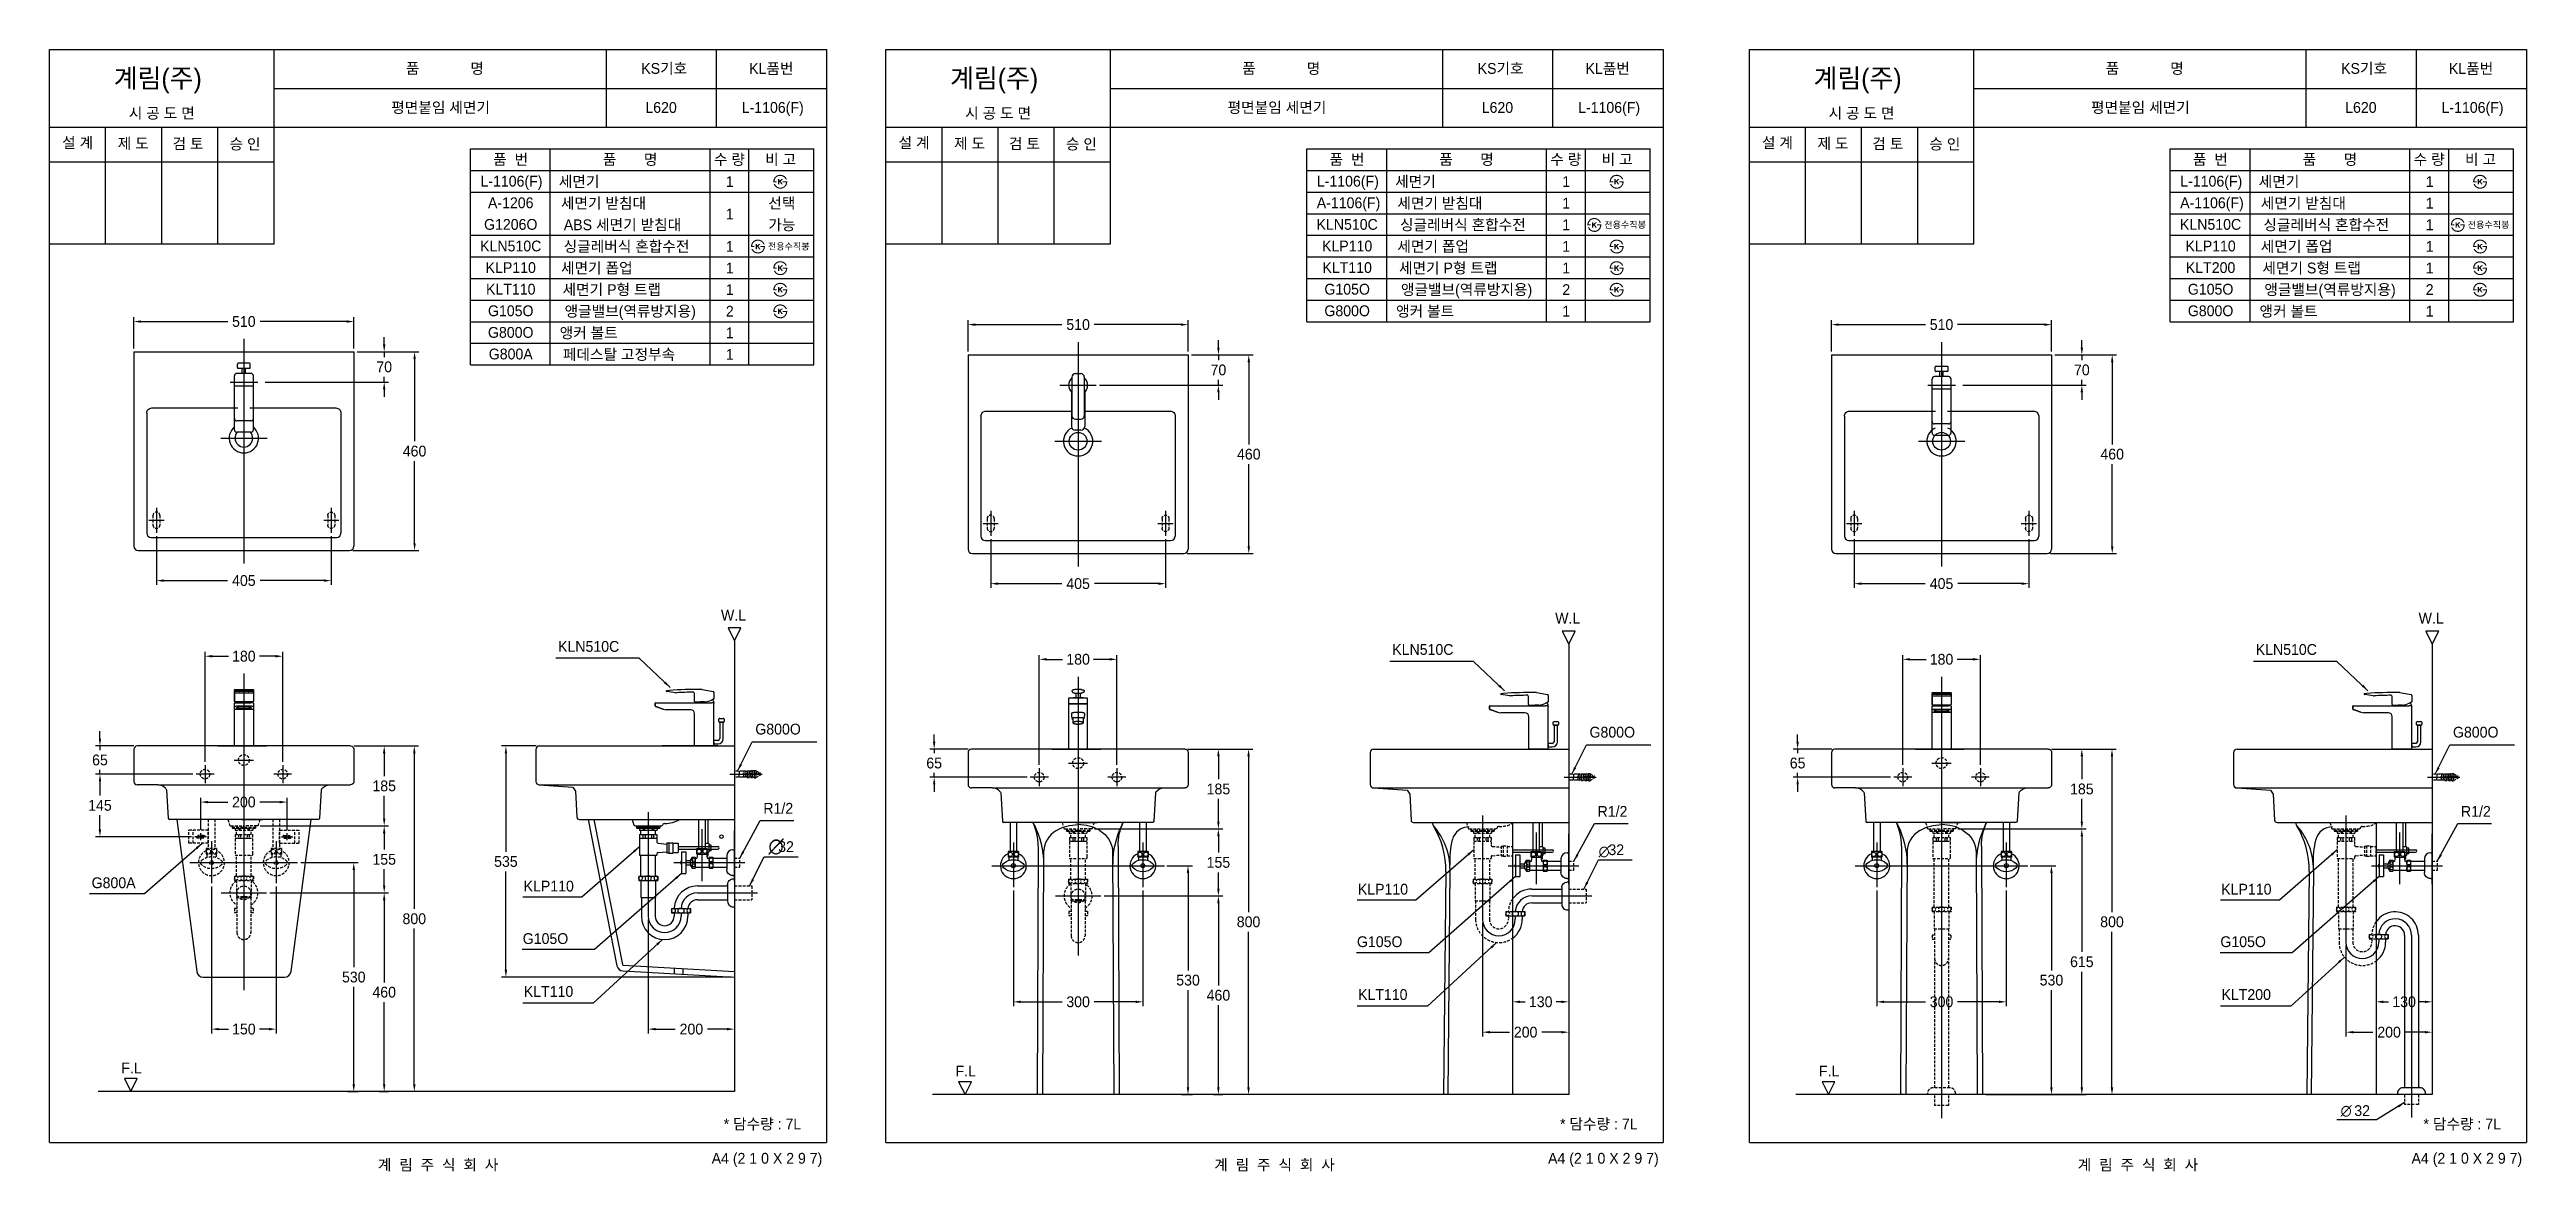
# Model space of a CAD drawing. Header units: millimetres. Extents: x 0 to 5737, y -67 to 2530.
import ezdxf
from ezdxf.enums import TextEntityAlignment as Align
from ezdxf.lldxf.tags import DXFTag

# ---------------------------------------------------------------- set-up
doc = ezdxf.new("R2010")
doc.units = ezdxf.units.MM
doc.linetypes.add('DASHED2', pattern=[9.525, 6.35, -3.175])
for name, color, linetype in [('TEXT', 7, 'Continuous'), ('내부선 및 부속', 4, 'Continuous'), ('도각라인', 7, 'Continuous'), ('외형선', 3, 'Continuous'), ('점선', 6, 'DASHED2'), ('중심선', 1, 'DASHED'), ('치수선', 7, 'Continuous')]:
    doc.layers.add(name, color=color, linetype=linetype)
doc.styles.add('140911', font='HBATANG.TTF', dxfattribs={"height": 23})
doc.styles.add('____', font='')
doc.styles.add('타이틀', font='H2GTRM.TTF', dxfattribs={"height": 25})
doc.styles.get('____').set_extended_font_data('굴림')
tags = doc.linetypes.add('DASHDOT', pattern=[70, 31, -13, 13, -13]).pattern_tags.tags
tags[10:11] = [DXFTag(74, 4), DXFTag(75, 0), DXFTag(340, '0'), DXFTag(46, 0.0), DXFTag(50, 0.0), DXFTag(44, 0.0), DXFTag(45, 0.0)]
tags[8:9] = [DXFTag(74, 4), DXFTag(75, 0), DXFTag(340, '0'), DXFTag(46, 0.0), DXFTag(50, 0.0), DXFTag(44, 0.0), DXFTag(45, 0.0)]
tags[6:7] = [DXFTag(74, 4), DXFTag(75, 0), DXFTag(340, '0'), DXFTag(46, 0.0), DXFTag(50, 0.0), DXFTag(44, 0.0), DXFTag(45, 0.0)]
tags[4:5] = [DXFTag(74, 4), DXFTag(75, 0), DXFTag(340, '0'), DXFTag(46, 0.0), DXFTag(50, 0.0), DXFTag(44, 0.0), DXFTag(45, 0.0)]
tags = doc.linetypes.add('DASHED', pattern=[25.72, 12.86, -12.86]).pattern_tags.tags
tags[6:7] = [DXFTag(74, 4), DXFTag(75, 0), DXFTag(340, '0'), DXFTag(46, 0.0), DXFTag(50, 0.0), DXFTag(44, 0.0), DXFTag(45, 0.0)]
tags[4:5] = [DXFTag(74, 4), DXFTag(75, 0), DXFTag(340, '0'), DXFTag(46, 0.0), DXFTag(50, 0.0), DXFTag(44, 0.0), DXFTag(45, 0.0)]
doc.dimstyles.new('MSADIM', dxfattribs={"dimtxt": 33, "dimasz": 17, "dimexe": 10, "dimexo": 7.5, "dimgap": 10, "dimtad": 0, "dimtih": 1, "dimtoh": 1, "dimdec": 0, "dimzin": 1, "dimdsep": 46, "dimtxsty": '____', "dimcen": 11.25, "dimadec": 0, "dimazin": 0, "dimtfac": 1, "dimtdec": 0, "dimtix": 1, "dimtmove": 0, "dimatfit": 3, "dimfxl": 0, "dimtolj": 1, "dimtzin": 1, "dimarcsym": 0})

msp = doc.modelspace()

# ---------------------------------------------------------------- texts
at = {"layer": 'TEXT', "style": '타이틀'}
for p in [(148.7, 2441.8), (2086, 2441.8), (4086, 2441.8)]:
    msp.add_text('계림(주)', height=44, dxfattribs=at).set_placement(p)
for s, height, p in [('품             명', 25, (915.7, 2486.4)), ('KS기호', 25, (1423.8, 2486.3)), ('KL품번', 25, (1671.8, 2486.1)), ('품             명', 25, (2853, 2486.4)), ('KS기호', 25, (3361.2, 2486.3)), ('KL품번', 25, (3609.1, 2486.1)), ('품             명', 25, (4853, 2486.4)), ('KS기호', 25, (5361.2, 2486.3)), ('KL품번', 25, (5609.1, 2486.1)), ('평면붙임 세면기', 25, (905.8, 2396)), ('L-1106(F)', 25, (1675.1, 2396)), ('평면붙임 세면기', 25, (2843.1, 2396)), ('L-1106(F)', 25, (3612.5, 2396)), ('평면붙임 세면기', 25, (4843.1, 2396)), ('L-1106(F)', 25, (5612.5, 2396)), ('시 공 도 면', 25, (259.9, 2382.7)), ('L620', 25, (1416.5, 2396)), ('시 공 도 면', 25, (2197.2, 2382.7)), ('L620', 25, (3353.8, 2396)), ('시 공 도 면', 25, (4197.2, 2382.7)), ('L620', 25, (5353.8, 2396)), ('설 계', 25, (65, 2314.6)), ('제 도', 25, (193.8, 2312.9)), ('검 토', 25, (320.8, 2312.3)), ('승 인', 25, (452.7, 2311.4)), ('설 계', 25, (2002.4, 2314.6)), ('제 도', 25, (2131.1, 2312.9)), ('검 토', 25, (2258.1, 2312.3)), ('승 인', 25, (2390.1, 2311.4)), ('설 계', 25, (4002.4, 2314.6)), ('제 도', 25, (4131.1, 2312.9)), ('검 토', 25, (4258.1, 2312.3)), ('승 인', 25, (4390.1, 2311.4)), ('L-1106(F)', 25, (1070, 2225.3)), ('품  번', 25, (1067.9, 2275.7)), ('세면기', 25, (1226.7, 2224.4)), ('품       명', 25, (1344.8, 2275.7)), ('수 량', 25, (1574.8, 2275.7)), ('비 고', 25, (1693.6, 2275.7)), ('L-1106(F)', 25, (3007.3, 2225.3)), ('품  번', 25, (3005.3, 2275.7)), ('세면기', 25, (3164.1, 2224.4)), ('품       명', 25, (3282.2, 2275.7)), ('수 량', 25, (3512.1, 2275.7)), ('비 고', 25, (3631, 2275.7)), ('L-1106(F)', 25, (5007.3, 2225.3)), ('품  번', 25, (5005.3, 2275.7)), ('세면기', 25, (5164.1, 2224.4)), ('품       명', 25, (5282.2, 2275.7)), ('수 량', 25, (5512.1, 2275.7)), ('비 고', 25, (5631, 2275.7)), ('A-1206', 25, (1068.3, 2175.3)), (' 세면기 받침대', 25, (1278.6, 2174.4)), ('1', 25, (1575.7, 2224.4)), ('선택', 25, (1696.3, 2174.4)), ('A-1106(F)', 25, (3008.9, 2175.3)), (' 세면기 받침대', 25, (3216, 2174.4)), ('1', 25, (3513.1, 2224.4)), ('1', 25, (3513.1, 2174.4)), ('A-1106(F)', 25, (5008.9, 2175.3)), (' 세면기 받침대', 25, (5216, 2174.4)), ('1', 25, (5513.1, 2224.4)), ('1', 25, (5513.1, 2174.4)), ('G1206O', 25, (1068.3, 2125.3)), ('ABS 세면기 받침대', 25, (1327.2, 2124.4)), ('1', 25, (1575.7, 2149.4)), ('가능', 25, (1696.3, 2124.4)), ('KLN510C', 25, (3005.7, 2125.3)), ('싱글레버식 혼합수전', 25, (3273.7, 2124.4)), ('1', 25, (3513.1, 2124.4)), ('전용수직봉', 15, (3649.6, 2124.4)), ('KLN510C', 25, (5005.7, 2125.3)), ('싱글레버식 혼합수전', 25, (5273.7, 2124.4)), ('1', 25, (5513.1, 2124.4)), ('전용수직봉', 15, (5649.6, 2124.4)), ('KLN510C', 25, (1068.3, 2075.3)), ('싱글레버식 혼합수전', 25, (1336.4, 2074.4)), ('1', 25, (1575.7, 2074.4)), ('전용수직봉', 15, (1712.3, 2074.4)), ('KLP110', 25, (3005.7, 2075.3)), ('세면기 폽업', 25, (3204.9, 2074.4)), ('1', 25, (3513.1, 2074.4)), ('KLP110', 25, (5005.7, 2075.3)), ('세면기 폽업', 25, (5204.9, 2074.4)), ('1', 25, (5513.1, 2074.4)), ('KLP110', 25, (1068.3, 2025.3)), ('세면기 폽업', 25, (1267.6, 2024.4)), ('1', 25, (1575.7, 2024.4)), ('KLT110', 25, (3005.7, 2025.3)), ('세면기 P형 트랩', 25, (3239.8, 2024.4)), ('1', 25, (3513.1, 2024.4)), ('KLT200', 25, (5005.7, 2025.3)), ('세면기 S형 트랩', 25, (5239.8, 2024.4)), ('1', 25, (5513.1, 2024.4)), ('KLT110', 25, (1068.3, 1975.3)), ('세면기 P형 트랩', 25, (1302.4, 1974.4)), ('1', 25, (1575.7, 1974.4)), ('G105O', 25, (3005.7, 1975.3)), ('앵글밸브(역류방지용)', 25, (3282.3, 1974.4)), ('2', 25, (3513.1, 1974.4)), ('G105O', 25, (5005.7, 1975.3)), ('앵글밸브(역류방지용)', 25, (5282.3, 1974.4)), ('2', 25, (5513.1, 1974.4)), ('G105O', 25, (1068.3, 1925.3)), ('앵글밸브(역류방지용)', 25, (1345, 1924.4)), ('2', 25, (1575.7, 1924.4)), ('G800O', 25, (3005.7, 1925.3)), ('앵커 볼트', 25, (3186.3, 1924.4)), ('1', 25, (3513.1, 1924.4)), ('G800O', 25, (5005.7, 1925.3)), ('앵커 볼트', 25, (5186.3, 1924.4)), ('1', 25, (5513.1, 1924.4)), ('G800O', 25, (1068.3, 1875.3)), ('G800A', 25, (1068.3, 1825.3)), ('앵커 볼트', 25, (1249, 1874.4)), ('페데스탈 고정부속', 25, (1319.1, 1824.4)), ('1', 25, (1575.7, 1874.4)), ('1', 25, (1575.7, 1824.4)), ('* 담수량 : 7L', 25, (1651.3, 42.9)), ('* 담수량 : 7L', 25, (3588.6, 42.9)), ('* 담수량 : 7L', 25, (5588.6, 42.9)), ('계  림  주  식  회  사', 25, (900, -51.7)), ('계  림  주  식  회  사', 25, (2837.4, -51.7)), ('계  림  주  식  회  사', 25, (4837.4, -51.7))]:
    msp.add_text(s, height=height, dxfattribs=at).set_placement(p, align=Align.MIDDLE_CENTER)
for s, p in [('W.L', (1584.3, 1220.8)), ('W.L', (3516.6, 1213.7)), ('W.L', (5516.6, 1213.7)), ('F.L', (189.8, 172.5)), ('F.L', (2122.1, 165.4)), ('F.L', (4122.1, 165.4))]:
    msp.add_text(s, height=25, dxfattribs=at).set_placement(p, align=Align.MIDDLE)
for p in [(1790, -36.5), (3727.4, -36.5), (5727.4, -36.5)]:
    msp.add_text('A4 (2 1 0 X 2 9 7)', height=25, dxfattribs=at).set_placement(p, align=Align.MIDDLE_RIGHT)
at = {"layer": 'TEXT', "char_height": 25, "width": 380.447, "attachment_point": 1, "line_spacing_factor": 0.963855, "style": '타이틀'}
for s, insert in [('\\A1;KLN510C', (1177.9, 1160.9)), ('\\A1;KLN510C', (3110.2, 1153.8)), ('\\A1;KLN510C', (5110.2, 1153.8)), ('\\A1;G800O', (1634.8, 969.5)), ('\\A1;G800O', (3567.1, 962.4)), ('\\A1;G800O', (5567.1, 962.4)), ('\\A1;G800A', (97.5, 613.8)), ('\\A1;KLP110', (1098.1, 606.1)), ('\\A1;KLP110', (3030.4, 598.9)), ('\\A1;KLP110', (5030.4, 598.9)), ('\\A1;G105O', (1096.1, 484.6)), ('\\A1;G105O', (3028.4, 477.4)), ('\\A1;G105O', (5028.4, 477.4)), ('\\A1;KLT110', (1098.6, 362.2)), ('\\A1;KLT110', (3030.9, 355.1)), ('\\A1;KLT200', (5030.9, 355.1))]:
    msp.add_mtext(s, dxfattribs=dict(at, insert=insert))
at = {"layer": '치수선'}
for s, height, style, p in [('∅', 35, '____', (1665.2, 668.5)), ('32', 25, '타이틀', (1687.8, 672.5)), ('32', 25, '타이틀', (3610.8, 665.3)), ('∅', 25, '____', (3588.2, 661.4)), ('∅', 25, '140911', (5306.7, 61.2)), ('32', 25, '타이틀', (5338.6, 61.4))]:
    msp.add_text(s, height=height, dxfattribs=dict(at, style=style)).set_placement(p)
at = {"layer": '치수선', "linetype": 'Continuous', "char_height": 25, "width": 380.447, "attachment_point": 1, "line_spacing_factor": 0.963855, "style": '타이틀'}
for insert in [(1653.4, 786.2), (3585.7, 779), (5585.7, 779)]:
    msp.add_mtext('\\A1;R1/2', dxfattribs=dict(at, insert=insert))

# ---------------------------------------------------------------- blocks, each defined once
blk = doc.blocks.new('*D17')
at = {"layer": '치수선', "color": 0, "linetype": 'Continuous', "lineweight": -2}
for p, q in [((2127.5, 1830.8), (2127.5, 1903.3)), ((2637.5, 1830.8), (2637.5, 1903.3)), ((2144.5, 1893.3), (2345.1, 1893.3)), ((2620.5, 1893.3), (2419.8, 1893.3))]:
    blk.add_line(p, q, dxfattribs=at)
at = {"layer": '치수선', "color": 0, "linetype": 'Continuous'}
for points in [[(2144.5, 1896.1), (2144.5, 1890.4), (2127.5, 1893.3)], [(2620.5, 1896.1), (2620.5, 1890.4), (2637.5, 1893.3)]]:
    blk.add_solid(points, dxfattribs=at)
at = {"layer": '치수선', "color": 0, "linetype": 'Continuous', "insert": (2382.5, 1893.3), "char_height": 25, "attachment_point": 5, "style": '____'}
blk.add_mtext('\\A1;510', dxfattribs=at)
blk = doc.blocks.new('*D18')
at = {"layer": '치수선', "color": 0, "linetype": 'Continuous', "lineweight": -2}
for p, q in [((2707.5, 1840.3), (2707.5, 1857.3)), ((2645, 1823.3), (2717.5, 1823.3)), ((2707.5, 1823.3), (2707.5, 1811.1)), ((2432, 1753.3), (2717.5, 1753.3)), ((2707.5, 1753.3), (2707.5, 1765.4)), ((2707.5, 1736.3), (2707.5, 1719.3))]:
    blk.add_line(p, q, dxfattribs=at)
at = {"layer": '치수선', "color": 0, "linetype": 'Continuous'}
for points in [[(2704.6, 1840.3), (2710.3, 1840.3), (2707.5, 1823.3)], [(2704.6, 1736.3), (2710.3, 1736.3), (2707.5, 1753.3)]]:
    blk.add_solid(points, dxfattribs=at)
at = {"layer": '치수선', "color": 0, "linetype": 'Continuous', "insert": (2707.5, 1788.3), "char_height": 25, "attachment_point": 5, "style": '____'}
blk.add_mtext('\\A1;70', dxfattribs=at)
blk = doc.blocks.new('*D19')
at = {"layer": '치수선', "color": 0, "linetype": 'Continuous', "lineweight": -2}
for p, q in [((2645, 1823.3), (2787.8, 1823.3)), ((2777.8, 1806.3), (2777.8, 1616.1)), ((2777.8, 1380.3), (2777.8, 1570.4)), ((2635, 1363.3), (2787.8, 1363.3))]:
    blk.add_line(p, q, dxfattribs=at)
at = {"layer": '치수선', "color": 0, "linetype": 'Continuous'}
for points in [[(2775, 1806.3), (2780.7, 1806.3), (2777.8, 1823.3)], [(2775, 1380.3), (2780.7, 1380.3), (2777.8, 1363.3)]]:
    blk.add_solid(points, dxfattribs=at)
at = {"layer": '치수선', "color": 0, "linetype": 'Continuous', "insert": (2777.8, 1593.3), "char_height": 25, "attachment_point": 5, "style": '____'}
blk.add_mtext('\\A1;460', dxfattribs=at)
blk = doc.blocks.new('*D20')
at = {"layer": '치수선', "color": 0, "linetype": 'Continuous', "lineweight": -2}
for p, q in [((2180, 1396.9), (2180, 1283.7)), ((2585, 1396.9), (2585, 1283.7)), ((2197, 1293.7), (2344.8, 1293.7)), ((2568, 1293.7), (2420.1, 1293.7))]:
    blk.add_line(p, q, dxfattribs=at)
at = {"layer": '치수선', "color": 0, "linetype": 'Continuous'}
for points in [[(2197, 1296.5), (2197, 1290.8), (2180, 1293.7)], [(2568, 1296.5), (2568, 1290.8), (2585, 1293.7)]]:
    blk.add_solid(points, dxfattribs=at)
at = {"layer": '치수선', "color": 0, "linetype": 'Continuous', "insert": (2382.5, 1293.7), "char_height": 25, "attachment_point": 5, "style": '____'}
blk.add_mtext('\\A1;405', dxfattribs=at)
blk = doc.blocks.new('*D21')
at = {"layer": '치수선', "color": 0, "linetype": 'Continuous', "lineweight": -2}
for p, q in [((2292.5, 874), (2292.5, 1128.5)), ((2309.5, 1118.5), (2346.5, 1118.5)), ((2455.5, 1118.5), (2418.4, 1118.5)), ((2472.5, 874), (2472.5, 1128.5))]:
    blk.add_line(p, q, dxfattribs=at)
at = {"layer": '치수선', "color": 0, "linetype": 'Continuous'}
for points in [[(2309.5, 1121.4), (2309.5, 1115.7), (2292.5, 1118.5)], [(2455.5, 1121.4), (2455.5, 1115.7), (2472.5, 1118.5)]]:
    blk.add_solid(points, dxfattribs=at)
at = {"layer": '치수선', "color": 0, "linetype": 'Continuous', "insert": (2382.5, 1118.5), "char_height": 25, "attachment_point": 5, "style": '____'}
blk.add_mtext('\\A1;180', dxfattribs=at)
blk = doc.blocks.new('*D22')
at = {"layer": '치수선', "color": 0, "linetype": 'Continuous', "lineweight": -2}
for p, q in [((2049.1, 927.8), (2049.1, 944.8)), ((2128, 910.8), (2039.1, 910.8)), ((2049.1, 910.8), (2049.1, 901.1)), ((2264.3, 845.8), (2039.1, 845.8)), ((2049.1, 845.8), (2049.1, 855.4)), ((2049.1, 828.8), (2049.1, 811.8))]:
    blk.add_line(p, q, dxfattribs=at)
at = {"layer": '치수선', "color": 0, "linetype": 'Continuous'}
for points in [[(2046.3, 927.8), (2051.9, 927.8), (2049.1, 910.8)], [(2046.3, 828.8), (2051.9, 828.8), (2049.1, 845.8)]]:
    blk.add_solid(points, dxfattribs=at)
at = {"layer": '치수선', "color": 0, "linetype": 'Continuous', "insert": (2049.1, 878.3), "char_height": 25, "attachment_point": 5, "style": '____'}
blk.add_mtext('\\A1;65', dxfattribs=at)
blk = doc.blocks.new('*D23')
at = {"layer": '치수선', "color": 0, "linetype": 'Continuous', "lineweight": -2}
for p, q in [((2637, 910.8), (2717.5, 910.8)), ((2707.5, 893.8), (2707.5, 841.1)), ((2707.5, 742.8), (2707.5, 795.4)), ((2420.2, 725.8), (2717.5, 725.8))]:
    blk.add_line(p, q, dxfattribs=at)
at = {"layer": '치수선', "color": 0, "linetype": 'Continuous'}
for points in [[(2704.6, 893.8), (2710.3, 893.8), (2707.5, 910.8)], [(2704.6, 742.8), (2710.3, 742.8), (2707.5, 725.8)]]:
    blk.add_solid(points, dxfattribs=at)
at = {"layer": '치수선', "color": 0, "linetype": 'Continuous', "insert": (2707.5, 818.3), "char_height": 25, "attachment_point": 5, "style": '____'}
blk.add_mtext('\\A1;185', dxfattribs=at)
blk = doc.blocks.new('*D24')
at = {"layer": '치수선', "color": 0, "linetype": 'Continuous', "lineweight": -2}
for p, q in [((2420.2, 725.8), (2717.5, 725.8)), ((2707.5, 708.8), (2707.5, 671.1)), ((2707.5, 587.8), (2707.5, 625.4)), ((2442.5, 570.8), (2717.5, 570.8))]:
    blk.add_line(p, q, dxfattribs=at)
at = {"layer": '치수선', "color": 0, "linetype": 'Continuous'}
for points in [[(2704.6, 708.8), (2710.3, 708.8), (2707.5, 725.8)], [(2704.6, 587.8), (2710.3, 587.8), (2707.5, 570.8)]]:
    blk.add_solid(points, dxfattribs=at)
at = {"layer": '치수선', "color": 0, "linetype": 'Continuous', "insert": (2707.5, 648.3), "char_height": 25, "attachment_point": 5, "style": '____'}
blk.add_mtext('\\A1;155', dxfattribs=at)
blk = doc.blocks.new('*D25')
at = {"layer": '치수선', "color": 0, "linetype": 'Continuous', "lineweight": -2}
for p, q in [((2442.5, 570.8), (2717.5, 570.8)), ((2707.5, 553.8), (2707.5, 363.6)), ((2707.5, 127.8), (2707.5, 317.9)), ((2696.1, 110.8), (2717.5, 110.8))]:
    blk.add_line(p, q, dxfattribs=at)
at = {"layer": '치수선', "color": 0, "linetype": 'Continuous'}
for points in [[(2704.6, 553.8), (2710.3, 553.8), (2707.5, 570.8)], [(2704.6, 127.8), (2710.3, 127.8), (2707.5, 110.8)]]:
    blk.add_solid(points, dxfattribs=at)
at = {"layer": '치수선', "color": 0, "linetype": 'Continuous', "insert": (2707.5, 340.8), "char_height": 25, "attachment_point": 5, "style": '____'}
blk.add_mtext('\\A1;460', dxfattribs=at)
blk = doc.blocks.new('*D26')
at = {"layer": '치수선', "color": 0, "linetype": 'Continuous', "lineweight": -2}
for p, q in [((2587.7, 640.8), (2647.1, 640.8)), ((2637.1, 623.8), (2637.1, 398.6)), ((2637.1, 127.8), (2637.1, 352.9)), ((2622.3, 110.8), (2647.1, 110.8))]:
    blk.add_line(p, q, dxfattribs=at)
at = {"layer": '치수선', "color": 0, "linetype": 'Continuous'}
for points in [[(2634.2, 623.8), (2639.9, 623.8), (2637.1, 640.8)], [(2634.2, 127.8), (2639.9, 127.8), (2637.1, 110.8)]]:
    blk.add_solid(points, dxfattribs=at)
at = {"layer": '치수선', "color": 0, "linetype": 'Continuous', "insert": (2637.1, 375.8), "char_height": 25, "attachment_point": 5, "style": '____'}
blk.add_mtext('\\A1;530', dxfattribs=at)
blk = doc.blocks.new('*D27')
at = {"layer": '치수선', "color": 0, "linetype": 'Continuous', "lineweight": -2}
for p, q in [((2637, 910.8), (2787.3, 910.8)), ((2777.3, 893.8), (2777.3, 533.6)), ((2777.3, 127.8), (2777.3, 487.9)), ((2774.6, 110.8), (2767.3, 110.8))]:
    blk.add_line(p, q, dxfattribs=at)
at = {"layer": '치수선', "color": 0, "linetype": 'Continuous'}
for points in [[(2774.4, 893.8), (2780.1, 893.8), (2777.3, 910.8)], [(2774.4, 127.8), (2780.1, 127.8), (2777.3, 110.8)]]:
    blk.add_solid(points, dxfattribs=at)
at = {"layer": '치수선', "color": 0, "linetype": 'Continuous', "insert": (2777.3, 510.8), "char_height": 25, "attachment_point": 5, "style": '____'}
blk.add_mtext('\\A1;800', dxfattribs=at)
blk = doc.blocks.new('*D28')
at = {"layer": '치수선', "color": 0, "linetype": 'Continuous', "lineweight": -2}
for p, q in [((3319.2, 509.3), (3319.2, 245.4)), ((3336.2, 255.4), (3381.8, 255.4)), ((3502, 255.4), (3456.3, 255.4)), ((3519, 277.6), (3519, 245.4))]:
    blk.add_line(p, q, dxfattribs=at)
at = {"layer": '치수선', "color": 0, "linetype": 'Continuous'}
for points in [[(3336.2, 258.2), (3336.2, 252.5), (3319.2, 255.4)], [(3502, 258.2), (3502, 252.5), (3519, 255.4)]]:
    blk.add_solid(points, dxfattribs=at)
at = {"layer": '치수선', "color": 0, "linetype": 'Continuous', "insert": (3419.1, 255.4), "char_height": 25, "attachment_point": 5, "style": '____'}
blk.add_mtext('\\A1;200', dxfattribs=at)
blk = doc.blocks.new('*D29')
at = {"layer": '치수선', "color": 0, "linetype": 'Continuous', "lineweight": -2}
for p, q in [((3389, 322.6), (3389, 315.7)), ((3406, 325.7), (3418, 325.7)), ((3502, 325.7), (3489.9, 325.7)), ((3519, 322.6), (3519, 315.7))]:
    blk.add_line(p, q, dxfattribs=at)
at = {"layer": '치수선', "color": 0, "linetype": 'Continuous'}
for points in [[(3406, 328.5), (3406, 322.8), (3389, 325.7)], [(3502, 328.5), (3502, 322.8), (3519, 325.7)]]:
    blk.add_solid(points, dxfattribs=at)
at = {"layer": '치수선', "color": 0, "linetype": 'Continuous', "insert": (3454, 325.7), "char_height": 25, "attachment_point": 5, "style": '____'}
blk.add_mtext('\\A1;130', dxfattribs=at)
blk = doc.blocks.new('*D30')
at = {"layer": '치수선', "color": 0, "linetype": 'Continuous', "lineweight": -2}
for p, q in [((2232.5, 583.3), (2232.5, 315.7)), ((2532.5, 583.3), (2532.5, 315.7)), ((2249.5, 325.7), (2345.2, 325.7)), ((2515.5, 325.7), (2419.8, 325.7))]:
    blk.add_line(p, q, dxfattribs=at)
at = {"layer": '치수선', "color": 0, "linetype": 'Continuous'}
for points in [[(2249.5, 328.5), (2249.5, 322.8), (2232.5, 325.7)], [(2515.5, 328.5), (2515.5, 322.8), (2532.5, 325.7)]]:
    blk.add_solid(points, dxfattribs=at)
at = {"layer": '치수선', "color": 0, "linetype": 'Continuous', "insert": (2382.5, 325.7), "char_height": 25, "attachment_point": 5, "style": '____'}
blk.add_mtext('\\A1;300', dxfattribs=at)
blk = doc.blocks.new('*D73')
at = {"layer": '치수선', "color": 0, "linetype": 'Continuous', "lineweight": -2}
for p, q in [((195.1, 1837.9), (195.1, 1910.4)), ((212.1, 1900.4), (412.8, 1900.4)), ((688.1, 1900.4), (487.5, 1900.4)), ((705.1, 1837.9), (705.1, 1910.4))]:
    blk.add_line(p, q, dxfattribs=at)
at = {"layer": '치수선', "color": 0, "linetype": 'Continuous'}
for points in [[(212.1, 1903.2), (212.1, 1897.6), (195.1, 1900.4)], [(688.1, 1903.2), (688.1, 1897.6), (705.1, 1900.4)]]:
    blk.add_solid(points, dxfattribs=at)
at = {"layer": '치수선', "color": 0, "linetype": 'Continuous', "insert": (450.1, 1900.4), "char_height": 25, "attachment_point": 5, "style": '____'}
blk.add_mtext('\\A1;510', dxfattribs=at)
blk = doc.blocks.new('*D74')
at = {"layer": '치수선', "color": 0, "linetype": 'Continuous', "lineweight": -2}
for p, q in [((775.2, 1847.4), (775.2, 1864.4)), ((712.6, 1830.4), (785.2, 1830.4)), ((775.2, 1830.4), (775.2, 1818.2)), ((499.6, 1760.4), (785.2, 1760.4)), ((775.2, 1760.4), (775.2, 1772.5)), ((775.2, 1743.4), (775.2, 1726.4))]:
    blk.add_line(p, q, dxfattribs=at)
at = {"layer": '치수선', "color": 0, "linetype": 'Continuous'}
for points in [[(772.3, 1847.4), (778, 1847.4), (775.2, 1830.4)], [(772.3, 1743.4), (778, 1743.4), (775.2, 1760.4)]]:
    blk.add_solid(points, dxfattribs=at)
at = {"layer": '치수선', "color": 0, "linetype": 'Continuous', "insert": (775.2, 1795.4), "char_height": 25, "attachment_point": 5, "style": '____'}
blk.add_mtext('\\A1;70', dxfattribs=at)
blk = doc.blocks.new('*D75')
at = {"layer": '치수선', "color": 0, "linetype": 'Continuous', "lineweight": -2}
for p, q in [((712.6, 1830.4), (855.5, 1830.4)), ((845.5, 1813.4), (845.5, 1623.2)), ((845.5, 1387.4), (845.5, 1577.5)), ((702.6, 1370.4), (855.5, 1370.4))]:
    blk.add_line(p, q, dxfattribs=at)
at = {"layer": '치수선', "color": 0, "linetype": 'Continuous'}
for points in [[(842.7, 1813.4), (848.4, 1813.4), (845.5, 1830.4)], [(842.7, 1387.4), (848.4, 1387.4), (845.5, 1370.4)]]:
    blk.add_solid(points, dxfattribs=at)
at = {"layer": '치수선', "color": 0, "linetype": 'Continuous', "insert": (845.5, 1600.4), "char_height": 25, "attachment_point": 5, "style": '____'}
blk.add_mtext('\\A1;460', dxfattribs=at)
blk = doc.blocks.new('*D76')
at = {"layer": '치수선', "color": 0, "linetype": 'Continuous', "lineweight": -2}
for p, q in [((247.6, 1404), (247.6, 1290.8)), ((652.6, 1404), (652.6, 1290.8)), ((264.6, 1300.8), (412.5, 1300.8)), ((635.6, 1300.8), (487.8, 1300.8))]:
    blk.add_line(p, q, dxfattribs=at)
at = {"layer": '치수선', "color": 0, "linetype": 'Continuous'}
for points in [[(264.6, 1303.6), (264.6, 1297.9), (247.6, 1300.8)], [(635.6, 1303.6), (635.6, 1297.9), (652.6, 1300.8)]]:
    blk.add_solid(points, dxfattribs=at)
at = {"layer": '치수선', "color": 0, "linetype": 'Continuous', "insert": (450.1, 1300.8), "char_height": 25, "attachment_point": 5, "style": '____'}
blk.add_mtext('\\A1;405', dxfattribs=at)
blk = doc.blocks.new('*D77')
at = {"layer": '치수선', "color": 0, "linetype": 'Continuous', "lineweight": -2}
for p, q in [((360.1, 881.1), (360.1, 1135.7)), ((377.1, 1125.7), (414.2, 1125.7)), ((523.1, 1125.7), (486.1, 1125.7)), ((540.1, 881.1), (540.1, 1135.7))]:
    blk.add_line(p, q, dxfattribs=at)
at = {"layer": '치수선', "color": 0, "linetype": 'Continuous'}
for points in [[(377.1, 1128.5), (377.1, 1122.8), (360.1, 1125.7)], [(523.1, 1128.5), (523.1, 1122.8), (540.1, 1125.7)]]:
    blk.add_solid(points, dxfattribs=at)
at = {"layer": '치수선', "color": 0, "linetype": 'Continuous', "insert": (450.1, 1125.7), "char_height": 25, "attachment_point": 5, "style": '____'}
blk.add_mtext('\\A1;180', dxfattribs=at)
blk = doc.blocks.new('*D78')
at = {"layer": '치수선', "color": 0, "linetype": 'Continuous', "lineweight": -2}
for p, q in [((116.8, 934.9), (116.8, 951.9)), ((195.6, 917.9), (106.8, 917.9)), ((116.8, 917.9), (116.8, 908.2)), ((116.8, 852.9), (116.8, 862.6)), ((332, 852.9), (106.8, 852.9)), ((116.8, 835.9), (116.8, 818.9))]:
    blk.add_line(p, q, dxfattribs=at)
at = {"layer": '치수선', "color": 0, "linetype": 'Continuous'}
for points in [[(114, 934.9), (119.6, 934.9), (116.8, 917.9)], [(114, 835.9), (119.6, 835.9), (116.8, 852.9)]]:
    blk.add_solid(points, dxfattribs=at)
at = {"layer": '치수선', "color": 0, "linetype": 'Continuous', "insert": (116.8, 885.4), "char_height": 25, "attachment_point": 5, "style": '____'}
blk.add_mtext('\\A1;65', dxfattribs=at)
blk = doc.blocks.new('*D79')
at = {"layer": '치수선', "color": 0, "linetype": 'Continuous', "lineweight": -2}
for p, q in [((332, 852.9), (106.8, 852.9)), ((116.8, 835.9), (116.8, 803.2)), ((116.8, 724.9), (116.8, 757.5)), ((329.1, 707.9), (106.8, 707.9))]:
    blk.add_line(p, q, dxfattribs=at)
at = {"layer": '치수선', "color": 0, "linetype": 'Continuous'}
for points in [[(114, 835.9), (119.6, 835.9), (116.8, 852.9)], [(114, 724.9), (119.6, 724.9), (116.8, 707.9)]]:
    blk.add_solid(points, dxfattribs=at)
at = {"layer": '치수선', "color": 0, "linetype": 'Continuous', "insert": (116.8, 780.4), "char_height": 25, "attachment_point": 5, "style": '____'}
blk.add_mtext('\\A1;145', dxfattribs=at)
blk = doc.blocks.new('*D80')
at = {"layer": '치수선', "color": 0, "linetype": 'Continuous', "lineweight": -2}
for p, q in [((704.6, 917.9), (785.2, 917.9)), ((775.2, 900.9), (775.2, 848.2)), ((775.2, 749.9), (775.2, 802.5)), ((487.9, 732.9), (785.2, 732.9))]:
    blk.add_line(p, q, dxfattribs=at)
at = {"layer": '치수선', "color": 0, "linetype": 'Continuous'}
for points in [[(772.3, 900.9), (778, 900.9), (775.2, 917.9)], [(772.3, 749.9), (778, 749.9), (775.2, 732.9)]]:
    blk.add_solid(points, dxfattribs=at)
at = {"layer": '치수선', "color": 0, "linetype": 'Continuous', "insert": (775.2, 825.4), "char_height": 25, "attachment_point": 5, "style": '____'}
blk.add_mtext('\\A1;185', dxfattribs=at)
blk = doc.blocks.new('*D81')
at = {"layer": '치수선', "color": 0, "linetype": 'Continuous', "lineweight": -2}
for p, q in [((487.9, 732.9), (785.2, 732.9)), ((775.2, 715.9), (775.2, 678.2)), ((775.2, 594.9), (775.2, 632.5)), ((510.2, 577.9), (785.2, 577.9))]:
    blk.add_line(p, q, dxfattribs=at)
at = {"layer": '치수선', "color": 0, "linetype": 'Continuous'}
for points in [[(772.3, 715.9), (778, 715.9), (775.2, 732.9)], [(772.3, 594.9), (778, 594.9), (775.2, 577.9)]]:
    blk.add_solid(points, dxfattribs=at)
at = {"layer": '치수선', "color": 0, "linetype": 'Continuous', "insert": (775.2, 655.4), "char_height": 25, "attachment_point": 5, "style": '____'}
blk.add_mtext('\\A1;155', dxfattribs=at)
blk = doc.blocks.new('*D82')
at = {"layer": '치수선', "color": 0, "linetype": 'Continuous', "lineweight": -2}
for p, q in [((510.2, 577.9), (785.2, 577.9)), ((775.2, 560.9), (775.2, 370.7)), ((775.2, 134.9), (775.2, 325)), ((763.8, 117.9), (785.2, 117.9))]:
    blk.add_line(p, q, dxfattribs=at)
at = {"layer": '치수선', "color": 0, "linetype": 'Continuous'}
for points in [[(772.3, 560.9), (778, 560.9), (775.2, 577.9)], [(772.3, 134.9), (778, 134.9), (775.2, 117.9)]]:
    blk.add_solid(points, dxfattribs=at)
at = {"layer": '치수선', "color": 0, "linetype": 'Continuous', "insert": (775.2, 347.9), "char_height": 25, "attachment_point": 5, "style": '____'}
blk.add_mtext('\\A1;460', dxfattribs=at)
blk = doc.blocks.new('*D83')
at = {"layer": '치수선', "color": 0, "linetype": 'Continuous', "lineweight": -2}
for p, q in [((582.2, 647.9), (714.7, 647.9)), ((704.7, 630.9), (704.7, 405.7)), ((704.7, 134.9), (704.7, 360.1)), ((690, 117.9), (714.7, 117.9))]:
    blk.add_line(p, q, dxfattribs=at)
at = {"layer": '치수선', "color": 0, "linetype": 'Continuous'}
for points in [[(701.9, 630.9), (707.6, 630.9), (704.7, 647.9)], [(701.9, 134.9), (707.6, 134.9), (704.7, 117.9)]]:
    blk.add_solid(points, dxfattribs=at)
at = {"layer": '치수선', "color": 0, "linetype": 'Continuous', "insert": (704.7, 382.9), "char_height": 25, "attachment_point": 5, "style": '____'}
blk.add_mtext('\\A1;530', dxfattribs=at)
blk = doc.blocks.new('*D84')
at = {"layer": '치수선', "color": 0, "linetype": 'Continuous', "lineweight": -2}
for p, q in [((704.6, 917.9), (854.9, 917.9)), ((844.9, 900.9), (844.9, 540.7)), ((844.9, 134.9), (844.9, 495.1)), ((842.3, 117.9), (834.9, 117.9))]:
    blk.add_line(p, q, dxfattribs=at)
at = {"layer": '치수선', "color": 0, "linetype": 'Continuous'}
for points in [[(842.1, 900.9), (847.8, 900.9), (844.9, 917.9)], [(842.1, 134.9), (847.8, 134.9), (844.9, 117.9)]]:
    blk.add_solid(points, dxfattribs=at)
at = {"layer": '치수선', "color": 0, "linetype": 'Continuous', "insert": (844.9, 517.9), "char_height": 25, "attachment_point": 5, "style": '____'}
blk.add_mtext('\\A1;800', dxfattribs=at)
blk = doc.blocks.new('*D85')
at = {"layer": '치수선', "color": 0, "linetype": 'Continuous', "lineweight": -2}
for p, q in [((375.1, 592.8), (375.1, 252.5)), ((525.1, 592.8), (525.1, 252.5)), ((392.1, 262.5), (414.2, 262.5)), ((508.1, 262.5), (486.1, 262.5))]:
    blk.add_line(p, q, dxfattribs=at)
at = {"layer": '치수선', "color": 0, "linetype": 'Continuous'}
for points in [[(392.1, 265.3), (392.1, 259.6), (375.1, 262.5)], [(508.1, 265.3), (508.1, 259.6), (525.1, 262.5)]]:
    blk.add_solid(points, dxfattribs=at)
at = {"layer": '치수선', "color": 0, "linetype": 'Continuous', "insert": (450.1, 262.5), "char_height": 25, "attachment_point": 5, "style": '____'}
blk.add_mtext('\\A1;150', dxfattribs=at)
blk = doc.blocks.new('*D86')
at = {"layer": '치수선', "color": 0, "linetype": 'Continuous', "lineweight": -2}
for p, q in [((350.1, 723.9), (350.1, 798.1)), ((367.1, 788.1), (412.8, 788.1)), ((533.1, 788.1), (487.4, 788.1)), ((550.1, 723.9), (550.1, 798.1))]:
    blk.add_line(p, q, dxfattribs=at)
at = {"layer": '치수선', "color": 0, "linetype": 'Continuous'}
for points in [[(367.1, 790.9), (367.1, 785.2), (350.1, 788.1)], [(533.1, 790.9), (533.1, 785.2), (550.1, 788.1)]]:
    blk.add_solid(points, dxfattribs=at)
at = {"layer": '치수선', "color": 0, "linetype": 'Continuous', "insert": (450.1, 788.1), "char_height": 25, "attachment_point": 5, "style": '____'}
blk.add_mtext('\\A1;200', dxfattribs=at)
blk = doc.blocks.new('*D87')
at = {"layer": '치수선', "color": 0, "linetype": 'Continuous', "lineweight": -2}
for p, q in [((1127.1, 917.9), (1047.1, 917.9)), ((1057.1, 900.9), (1057.1, 673.2)), ((1057.1, 399.9), (1057.1, 627.6)), ((1579.1, 382.9), (1047.1, 382.9))]:
    blk.add_line(p, q, dxfattribs=at)
at = {"layer": '치수선', "color": 0, "linetype": 'Continuous'}
for points in [[(1054.3, 900.9), (1059.9, 900.9), (1057.1, 917.9)], [(1054.3, 399.9), (1059.9, 399.9), (1057.1, 382.9)]]:
    blk.add_solid(points, dxfattribs=at)
at = {"layer": '치수선', "color": 0, "linetype": 'Continuous', "insert": (1057.1, 650.4), "char_height": 25, "attachment_point": 5, "style": '____'}
blk.add_mtext('\\A1;535', dxfattribs=at)
blk = doc.blocks.new('*D88')
at = {"layer": '치수선', "color": 0, "linetype": 'Continuous', "lineweight": -2}
for p, q in [((1386.8, 516.4), (1386.8, 252.5)), ((1403.8, 262.5), (1449.4, 262.5)), ((1569.6, 262.5), (1524, 262.5)), ((1586.6, 284.8), (1586.6, 252.5))]:
    blk.add_line(p, q, dxfattribs=at)
at = {"layer": '치수선', "color": 0, "linetype": 'Continuous'}
for points in [[(1403.8, 265.3), (1403.8, 259.6), (1386.8, 262.5)], [(1569.6, 265.3), (1569.6, 259.6), (1586.6, 262.5)]]:
    blk.add_solid(points, dxfattribs=at)
at = {"layer": '치수선', "color": 0, "linetype": 'Continuous', "insert": (1486.7, 262.5), "char_height": 25, "attachment_point": 5, "style": '____'}
blk.add_mtext('\\A1;200', dxfattribs=at)
blk = doc.blocks.new('*D89')
at = {"layer": '치수선', "color": 0, "linetype": 'Continuous', "lineweight": -2}
for p, q in [((4127.5, 1830.8), (4127.5, 1903.3)), ((4637.5, 1830.8), (4637.5, 1903.3)), ((4144.5, 1893.3), (4345.1, 1893.3)), ((4620.5, 1893.3), (4419.8, 1893.3))]:
    blk.add_line(p, q, dxfattribs=at)
at = {"layer": '치수선', "color": 0, "linetype": 'Continuous'}
for points in [[(4144.5, 1896.1), (4144.5, 1890.4), (4127.5, 1893.3)], [(4620.5, 1896.1), (4620.5, 1890.4), (4637.5, 1893.3)]]:
    blk.add_solid(points, dxfattribs=at)
at = {"layer": '치수선', "color": 0, "linetype": 'Continuous', "insert": (4382.5, 1893.3), "char_height": 25, "attachment_point": 5, "style": '____'}
blk.add_mtext('\\A1;510', dxfattribs=at)
blk = doc.blocks.new('*D90')
at = {"layer": '치수선', "color": 0, "linetype": 'Continuous', "lineweight": -2}
for p, q in [((4707.5, 1840.3), (4707.5, 1857.3)), ((4645, 1823.3), (4717.5, 1823.3)), ((4707.5, 1823.3), (4707.5, 1811.1)), ((4432, 1753.3), (4717.5, 1753.3)), ((4707.5, 1753.3), (4707.5, 1765.4)), ((4707.5, 1736.3), (4707.5, 1719.3))]:
    blk.add_line(p, q, dxfattribs=at)
at = {"layer": '치수선', "color": 0, "linetype": 'Continuous'}
for points in [[(4704.6, 1840.3), (4710.3, 1840.3), (4707.5, 1823.3)], [(4704.6, 1736.3), (4710.3, 1736.3), (4707.5, 1753.3)]]:
    blk.add_solid(points, dxfattribs=at)
at = {"layer": '치수선', "color": 0, "linetype": 'Continuous', "insert": (4707.5, 1788.3), "char_height": 25, "attachment_point": 5, "style": '____'}
blk.add_mtext('\\A1;70', dxfattribs=at)
blk = doc.blocks.new('*D91')
at = {"layer": '치수선', "color": 0, "linetype": 'Continuous', "lineweight": -2}
for p, q in [((4645, 1823.3), (4787.8, 1823.3)), ((4777.8, 1806.3), (4777.8, 1616.1)), ((4777.8, 1380.3), (4777.8, 1570.4)), ((4635, 1363.3), (4787.8, 1363.3))]:
    blk.add_line(p, q, dxfattribs=at)
at = {"layer": '치수선', "color": 0, "linetype": 'Continuous'}
for points in [[(4775, 1806.3), (4780.7, 1806.3), (4777.8, 1823.3)], [(4775, 1380.3), (4780.7, 1380.3), (4777.8, 1363.3)]]:
    blk.add_solid(points, dxfattribs=at)
at = {"layer": '치수선', "color": 0, "linetype": 'Continuous', "insert": (4777.8, 1593.3), "char_height": 25, "attachment_point": 5, "style": '____'}
blk.add_mtext('\\A1;460', dxfattribs=at)
blk = doc.blocks.new('*D92')
at = {"layer": '치수선', "color": 0, "linetype": 'Continuous', "lineweight": -2}
for p, q in [((4180, 1396.9), (4180, 1283.7)), ((4585, 1396.9), (4585, 1283.7)), ((4197, 1293.7), (4344.8, 1293.7)), ((4568, 1293.7), (4420.1, 1293.7))]:
    blk.add_line(p, q, dxfattribs=at)
at = {"layer": '치수선', "color": 0, "linetype": 'Continuous'}
for points in [[(4197, 1296.5), (4197, 1290.8), (4180, 1293.7)], [(4568, 1296.5), (4568, 1290.8), (4585, 1293.7)]]:
    blk.add_solid(points, dxfattribs=at)
at = {"layer": '치수선', "color": 0, "linetype": 'Continuous', "insert": (4382.5, 1293.7), "char_height": 25, "attachment_point": 5, "style": '____'}
blk.add_mtext('\\A1;405', dxfattribs=at)
blk = doc.blocks.new('*D93')
at = {"layer": '치수선', "color": 0, "linetype": 'Continuous', "lineweight": -2}
for p, q in [((4292.5, 874), (4292.5, 1128.5)), ((4309.5, 1118.5), (4346.5, 1118.5)), ((4455.5, 1118.5), (4418.4, 1118.5)), ((4472.5, 874), (4472.5, 1128.5))]:
    blk.add_line(p, q, dxfattribs=at)
at = {"layer": '치수선', "color": 0, "linetype": 'Continuous'}
for points in [[(4309.5, 1121.4), (4309.5, 1115.7), (4292.5, 1118.5)], [(4455.5, 1121.4), (4455.5, 1115.7), (4472.5, 1118.5)]]:
    blk.add_solid(points, dxfattribs=at)
at = {"layer": '치수선', "color": 0, "linetype": 'Continuous', "insert": (4382.5, 1118.5), "char_height": 25, "attachment_point": 5, "style": '____'}
blk.add_mtext('\\A1;180', dxfattribs=at)
blk = doc.blocks.new('*D94')
at = {"layer": '치수선', "color": 0, "linetype": 'Continuous', "lineweight": -2}
for p, q in [((4049.1, 927.8), (4049.1, 944.8)), ((4128, 910.8), (4039.1, 910.8)), ((4049.1, 910.8), (4049.1, 901.1)), ((4264.3, 845.8), (4039.1, 845.8)), ((4049.1, 845.8), (4049.1, 855.4)), ((4049.1, 828.8), (4049.1, 811.8))]:
    blk.add_line(p, q, dxfattribs=at)
at = {"layer": '치수선', "color": 0, "linetype": 'Continuous'}
for points in [[(4046.3, 927.8), (4051.9, 927.8), (4049.1, 910.8)], [(4046.3, 828.8), (4051.9, 828.8), (4049.1, 845.8)]]:
    blk.add_solid(points, dxfattribs=at)
at = {"layer": '치수선', "color": 0, "linetype": 'Continuous', "insert": (4049.1, 878.3), "char_height": 25, "attachment_point": 5, "style": '____'}
blk.add_mtext('\\A1;65', dxfattribs=at)
blk = doc.blocks.new('*D95')
at = {"layer": '치수선', "color": 0, "linetype": 'Continuous', "lineweight": -2}
for p, q in [((4637, 910.8), (4717.5, 910.8)), ((4707.5, 893.8), (4707.5, 841.1)), ((4707.5, 742.8), (4707.5, 795.4)), ((4420.2, 725.8), (4717.5, 725.8))]:
    blk.add_line(p, q, dxfattribs=at)
at = {"layer": '치수선', "color": 0, "linetype": 'Continuous'}
for points in [[(4704.6, 893.8), (4710.3, 893.8), (4707.5, 910.8)], [(4704.6, 742.8), (4710.3, 742.8), (4707.5, 725.8)]]:
    blk.add_solid(points, dxfattribs=at)
at = {"layer": '치수선', "color": 0, "linetype": 'Continuous', "insert": (4707.5, 818.3), "char_height": 25, "attachment_point": 5, "style": '____'}
blk.add_mtext('\\A1;185', dxfattribs=at)
blk = doc.blocks.new('*D96')
at = {"layer": '치수선', "color": 0, "linetype": 'Continuous', "lineweight": -2}
for p, q in [((4420.2, 725.8), (4717.5, 725.8)), ((4707.5, 708.8), (4707.5, 441.1)), ((4707.5, 127.8), (4707.5, 395.4)), ((4485, 110.8), (4717.5, 110.8))]:
    blk.add_line(p, q, dxfattribs=at)
at = {"layer": '치수선', "color": 0, "linetype": 'Continuous'}
for points in [[(4704.6, 708.8), (4710.3, 708.8), (4707.5, 725.8)], [(4704.6, 127.8), (4710.3, 127.8), (4707.5, 110.8)]]:
    blk.add_solid(points, dxfattribs=at)
at = {"layer": '치수선', "color": 0, "linetype": 'Continuous', "insert": (4707.5, 418.3), "char_height": 25, "attachment_point": 5, "style": '____'}
blk.add_mtext('\\A1;615', dxfattribs=at)
blk = doc.blocks.new('*D97')
at = {"layer": '치수선', "color": 0, "linetype": 'Continuous', "lineweight": -2}
for p, q in [((4587.7, 640.8), (4647.1, 640.8)), ((4637.1, 623.8), (4637.1, 398.6)), ((4637.1, 127.8), (4637.1, 352.9)), ((4622.3, 110.8), (4647.1, 110.8))]:
    blk.add_line(p, q, dxfattribs=at)
at = {"layer": '치수선', "color": 0, "linetype": 'Continuous'}
for points in [[(4634.2, 623.8), (4639.9, 623.8), (4637.1, 640.8)], [(4634.2, 127.8), (4639.9, 127.8), (4637.1, 110.8)]]:
    blk.add_solid(points, dxfattribs=at)
at = {"layer": '치수선', "color": 0, "linetype": 'Continuous', "insert": (4637.1, 375.8), "char_height": 25, "attachment_point": 5, "style": '____'}
blk.add_mtext('\\A1;530', dxfattribs=at)
blk = doc.blocks.new('*D98')
at = {"layer": '치수선', "color": 0, "linetype": 'Continuous', "lineweight": -2}
for p, q in [((4637, 910.8), (4787.3, 910.8)), ((4777.3, 893.8), (4777.3, 533.6)), ((4777.3, 127.8), (4777.3, 487.9)), ((4774.6, 110.8), (4767.3, 110.8))]:
    blk.add_line(p, q, dxfattribs=at)
at = {"layer": '치수선', "color": 0, "linetype": 'Continuous'}
for points in [[(4774.4, 893.8), (4780.1, 893.8), (4777.3, 910.8)], [(4774.4, 127.8), (4780.1, 127.8), (4777.3, 110.8)]]:
    blk.add_solid(points, dxfattribs=at)
at = {"layer": '치수선', "color": 0, "linetype": 'Continuous', "insert": (4777.3, 510.8), "char_height": 25, "attachment_point": 5, "style": '____'}
blk.add_mtext('\\A1;800', dxfattribs=at)
blk = doc.blocks.new('*D99')
at = {"layer": '치수선', "color": 0, "linetype": 'Continuous', "lineweight": -2}
for p, q in [((5319.2, 456.3), (5319.2, 245.4)), ((5336.2, 255.4), (5381.8, 255.4)), ((5502, 255.4), (5456.3, 255.4)), ((5519, 277.6), (5519, 245.4))]:
    blk.add_line(p, q, dxfattribs=at)
at = {"layer": '치수선', "color": 0, "linetype": 'Continuous'}
for points in [[(5336.2, 258.2), (5336.2, 252.5), (5319.2, 255.4)], [(5502, 258.2), (5502, 252.5), (5519, 255.4)]]:
    blk.add_solid(points, dxfattribs=at)
at = {"layer": '치수선', "color": 0, "linetype": 'Continuous', "insert": (5419.1, 255.4), "char_height": 25, "attachment_point": 5, "style": '____'}
blk.add_mtext('\\A1;200', dxfattribs=at)
blk = doc.blocks.new('*D100')
at = {"layer": '치수선', "color": 0, "linetype": 'Continuous', "lineweight": -2}
for p, q in [((5389, 322.6), (5389, 315.7)), ((5406, 325.7), (5418, 325.7)), ((5502, 325.7), (5489.9, 325.7)), ((5519, 322.6), (5519, 315.7))]:
    blk.add_line(p, q, dxfattribs=at)
at = {"layer": '치수선', "color": 0, "linetype": 'Continuous'}
for points in [[(5406, 328.5), (5406, 322.8), (5389, 325.7)], [(5502, 328.5), (5502, 322.8), (5519, 325.7)]]:
    blk.add_solid(points, dxfattribs=at)
at = {"layer": '치수선', "color": 0, "linetype": 'Continuous', "insert": (5454, 325.7), "char_height": 25, "attachment_point": 5, "style": '____'}
blk.add_mtext('\\A1;130', dxfattribs=at)
blk = doc.blocks.new('*D101')
at = {"layer": '치수선', "color": 0, "linetype": 'Continuous', "lineweight": -2}
for p, q in [((4232.5, 583.3), (4232.5, 315.7)), ((4532.5, 583.3), (4532.5, 315.7)), ((4249.5, 325.7), (4345.2, 325.7)), ((4515.5, 325.7), (4419.8, 325.7))]:
    blk.add_line(p, q, dxfattribs=at)
at = {"layer": '치수선', "color": 0, "linetype": 'Continuous'}
for points in [[(4249.5, 328.5), (4249.5, 322.8), (4232.5, 325.7)], [(4515.5, 328.5), (4515.5, 322.8), (4532.5, 325.7)]]:
    blk.add_solid(points, dxfattribs=at)
at = {"layer": '치수선', "color": 0, "linetype": 'Continuous', "insert": (4382.5, 325.7), "char_height": 25, "attachment_point": 5, "style": '____'}
blk.add_mtext('\\A1;300', dxfattribs=at)

# ---------------------------------------------------------------- dimensions: what is measured, and where the dimension line sits
at = {"layer": '치수선', "linetype": 'Continuous'}
for base, p1, p2, picture, middle in [((705.1, 1900.4), (195.1, 1830.4), (705.1, 1830.4), '*D73', (450.1, 1900.4)), ((2637.5, 1893.3), (2127.5, 1823.3), (2637.5, 1823.3), '*D17', (2382.5, 1893.3)), ((4637.5, 1893.3), (4127.5, 1823.3), (4637.5, 1823.3), '*D89', (4382.5, 1893.3)), ((652.6, 1300.8), (247.6, 1411.5), (652.6, 1411.5), '*D76', (450.1, 1300.8)), ((2585, 1293.7), (2180, 1404.4), (2585, 1404.4), '*D20', (2382.5, 1293.7)), ((4585, 1293.7), (4180, 1404.4), (4585, 1404.4), '*D92', (4382.5, 1293.7)), ((540.1, 1125.7), (360.1, 873.6), (540.1, 873.6), '*D77', (450.1, 1125.7)), ((2472.5, 1118.5), (2292.5, 866.5), (2472.5, 866.5), '*D21', (2382.5, 1118.5)), ((4472.5, 1118.5), (4292.5, 866.5), (4472.5, 866.5), '*D93', (4382.5, 1118.5)), ((525.1, 262.5), (375.1, 600.3), (525.1, 600.3), '*D85', (450.1, 262.5)), ((3519, 325.7), (3389, 330.1), (3519, 330.1), '*D29', (3454, 325.7)), ((5519, 325.7), (5389, 330.1), (5519, 330.1), '*D100', (5454, 325.7))]:
    dim = msp.add_linear_dim(base=base, p1=p1, p2=p2, dimstyle='MSADIM', override={"dimtxt": 25}, dxfattribs=at)
    dim.commit()
    dim.dimension.update_dxf_attribs({"geometry": picture, "text_midpoint": middle, "dimtype": 160})
for base, p1, p2, picture, middle in [((775.2, 1830.4), (492.1, 1760.4), (705.1, 1830.4), '*D74', (775.2, 1795.4)), ((2707.5, 1823.3), (2424.5, 1753.3), (2637.5, 1823.3), '*D18', (2707.5, 1788.3)), ((4707.5, 1823.3), (4424.5, 1753.3), (4637.5, 1823.3), '*D90', (4707.5, 1788.3)), ((845.5, 1370.4), (705.1, 1830.4), (695.1, 1370.4), '*D75', (845.5, 1600.4)), ((2777.8, 1363.3), (2637.5, 1823.3), (2627.5, 1363.3), '*D19', (2777.8, 1593.3)), ((4777.8, 1363.3), (4637.5, 1823.3), (4627.5, 1363.3), '*D91', (4777.8, 1593.3)), ((844.9, 117.9), (697.1, 917.9), (849.8, 117.9), '*D84', (844.9, 517.9)), ((1057.1, 382.9), (1134.6, 917.9), (1586.6, 382.9), '*D87', (1057.1, 650.4)), ((2777.3, 110.8), (2629.5, 910.8), (2782.1, 110.8), '*D27', (2777.3, 510.8)), ((4777.3, 110.8), (4629.5, 910.8), (4782.1, 110.8), '*D98', (4777.3, 510.8)), ((704.7, 117.9), (574.7, 647.9), (682.5, 117.9), '*D83', (704.7, 382.9)), ((2637.1, 110.8), (2580.2, 640.8), (2614.8, 110.8), '*D26', (2637.1, 375.8)), ((4637.1, 110.8), (4580.2, 640.8), (4614.8, 110.8), '*D97', (4637.1, 375.8))]:
    dim = msp.add_linear_dim(base=base, p1=p1, p2=p2, angle=90, dimstyle='MSADIM', override={"dimtxt": 25}, dxfattribs=at)
    dim.commit()
    dim.dimension.update_dxf_attribs({"geometry": picture, "text_midpoint": middle, "dimtype": 160})
for base, p1, p2, picture, middle in [((116.8, 917.9), (339.5, 852.9), (203.1, 917.9), '*D78', (116.8, 885.4)), ((2049.1, 910.8), (2271.8, 845.8), (2135.5, 910.8), '*D22', (2049.1, 878.3)), ((4049.1, 910.8), (4271.8, 845.8), (4135.5, 910.8), '*D94', (4049.1, 878.3)), ((775.2, 732.9), (697.1, 917.9), (480.4, 732.9), '*D80', (775.2, 825.4)), ((2707.5, 725.8), (2629.5, 910.8), (2412.7, 725.8), '*D23', (2707.5, 818.3)), ((4707.5, 725.8), (4629.5, 910.8), (4412.7, 725.8), '*D95', (4707.5, 818.3)), ((116.8, 707.9), (339.5, 852.9), (336.6, 707.9), '*D79', (116.8, 780.4)), ((775.2, 577.9), (480.4, 732.9), (502.7, 577.9), '*D81', (775.2, 655.4)), ((2707.5, 570.8), (2412.7, 725.8), (2435, 570.8), '*D24', (2707.5, 648.3)), ((4707.5, 110.8), (4412.7, 725.8), (4477.5, 110.8), '*D96', (4707.5, 418.3)), ((775.2, 117.9), (502.7, 577.9), (756.3, 117.9), '*D82', (775.2, 347.9)), ((2707.5, 110.8), (2435, 570.8), (2688.6, 110.8), '*D25', (2707.5, 340.8))]:
    dim = msp.add_linear_dim(base=base, p1=p1, p2=p2, angle=90, dimstyle='MSADIM', override={"dimtxt": 25}, dxfattribs=at)
    dim.commit()
    dim.dimension.update_dxf_attribs({"geometry": picture, "text_midpoint": middle})
for base, p1, p2, picture, middle in [((550.1, 788.1), (350.1, 716.4), (550.1, 716.4), '*D86', (450.1, 788.1)), ((2532.5, 325.7), (2232.5, 590.8), (2532.5, 590.8), '*D30', (2382.5, 325.7)), ((4532.5, 325.7), (4232.5, 590.8), (4532.5, 590.8), '*D101', (4382.5, 325.7)), ((1586.6, 262.5), (1386.8, 523.9), (1586.6, 292.3), '*D88', (1486.7, 262.5)), ((3519, 255.4), (3319.2, 516.8), (3519, 285.1), '*D28', (3419.1, 255.4)), ((5519, 255.4), (5319.2, 463.8), (5519, 285.1), '*D99', (5419.1, 255.4))]:
    dim = msp.add_linear_dim(base=base, p1=p1, p2=p2, dimstyle='MSADIM', override={"dimtxt": 25}, dxfattribs=at)
    dim.commit()
    dim.dimension.update_dxf_attribs({"geometry": picture, "text_midpoint": middle})

# ---------------------------------------------------------------- hatches: boundary and pattern name
at = {"layer": 'TEXT'}
for points in [[(1676.6, 2222.8), (1676.6, 2223.2), (1676.6, 2223.6), (1676.5, 2224), (1676.6, 2224.4), (1676.6, 2224.8), (1676.6, 2225.2), (1676.6, 2225.6), (1676.7, 2226), (1676.7, 2226.4), (1676.8, 2226.8), (1676.8, 2227.2), (1676.9, 2227.6), (1677, 2228), (1677.1, 2228.4), (1677.2, 2228.8), (1677.3, 2229.1), (1677.4, 2229.5), (1677.5, 2229.9), (1677.7, 2230.3), (1677.8, 2230.6), (1678, 2231), (1678.1, 2231.4), (1678.3, 2231.7), (1678.5, 2232.1), (1678.7, 2232.4), (1678.9, 2232.7), (1679.1, 2233.1), (1679.3, 2233.4), (1679.5, 2233.7), (1679.7, 2234), (1680, 2234.3), (1680.5, 2234.9), (1680.8, 2235.2), (1681, 2235.5), (1681.3, 2235.8), (1681.6, 2236.1), (1681.9, 2236.4), (1682.2, 2236.6), (1682.5, 2236.9), (1682.8, 2237.1), (1683.2, 2237.4), (1683.5, 2237.6), (1683.8, 2237.8), (1684.2, 2238), (1684.5, 2238.2), (1684.9, 2238.4), (1685.2, 2238.6), (1685.7, 2238.7), (1686.1, 2238.9), (1686.5, 2239.1), (1686.9, 2239.2), (1687.3, 2239.4), (1687.8, 2239.5), (1688.2, 2239.6), (1688.6, 2239.7), (1689.1, 2239.8), (1689.5, 2239.9), (1690, 2239.9), (1690.5, 2240), (1691, 2240), (1691.4, 2240.1), (1691.9, 2240.1), (1692.4, 2240.1), (1693.2, 2240.1), (1693.6, 2240.1), (1693.9, 2240), (1694.3, 2240), (1694.7, 2240), (1695, 2239.9), (1695.4, 2239.9), (1695.7, 2239.8), (1696.1, 2239.7), (1696.4, 2239.7), (1696.8, 2239.6), (1697.1, 2239.5), (1697.4, 2239.4), (1697.8, 2239.3), (1698.1, 2239.2), (1698.4, 2239.1), (1698.7, 2239), (1699, 2238.9), (1699.4, 2238.7), (1699.7, 2238.6), (1700, 2238.5), (1700.3, 2238.3), (1700.6, 2238.2), (1700.8, 2238), (1701.1, 2237.8), (1701.4, 2237.7), (1701.7, 2237.5), (1702, 2237.3), (1702.2, 2237.1), (1702.5, 2236.9), (1702.8, 2236.7), (1703.2, 2236.4), (1703.6, 2236), (1704, 2235.6), (1704.4, 2235.2), (1704.8, 2234.8), (1705.1, 2234.4), (1705.5, 2234), (1705.8, 2233.6), (1706.1, 2233.1), (1706.4, 2232.6), (1706.7, 2232.2), (1707, 2231.7), (1707.3, 2231.1), (1707.5, 2230.6), (1707.8, 2230.1), (1708, 2229.5), (1708, 2229.5), (1704.9, 2229.5), (1704.9, 2229.5), (1704.8, 2229.7), (1704.8, 2229.9), (1704.7, 2230.1), (1704.6, 2230.2), (1704.6, 2230.4), (1704.5, 2230.6), (1704.4, 2230.7), (1704.3, 2230.9), (1704.2, 2231.1), (1704.1, 2231.2), (1704, 2231.4), (1703.9, 2231.6), (1703.8, 2231.7), (1703.7, 2231.9), (1703.6, 2232.1), (1703.5, 2232.2), (1703.3, 2232.4), (1703.2, 2232.6), (1702.9, 2232.9), (1702.7, 2233.2), (1702.4, 2233.5), (1702.1, 2233.8), (1701.7, 2234.1), (1701.4, 2234.4), (1701, 2234.7), (1700.8, 2234.9), (1700.6, 2235.1), (1700.3, 2235.2), (1700.1, 2235.4), (1699.9, 2235.5), (1699.6, 2235.7), (1699.4, 2235.8), (1699.1, 2236), (1698.9, 2236.1), (1698.6, 2236.2), (1698.4, 2236.4), (1698.1, 2236.5), (1697.9, 2236.6), (1697.6, 2236.7), (1697.4, 2236.8), (1697.1, 2236.9), (1696.8, 2237), (1696.6, 2237), (1696.3, 2237.1), (1696.1, 2237.2), (1695.8, 2237.3), (1695.5, 2237.3), (1695.2, 2237.4), (1695, 2237.4), (1694.7, 2237.5), (1694.4, 2237.5), (1694.1, 2237.5), (1693.8, 2237.6), (1693.6, 2237.6), (1693.3, 2237.6), (1693, 2237.6), (1692.7, 2237.6), (1692.3, 2237.6), (1692, 2237.6), (1691.7, 2237.6), (1691.3, 2237.5), (1691, 2237.5), (1690.7, 2237.5), (1690.3, 2237.4), (1690, 2237.4), (1689.7, 2237.3), (1689.4, 2237.3), (1689.1, 2237.2), (1688.8, 2237.1), (1688.5, 2237), (1688.2, 2237), (1687.9, 2236.9), (1687.6, 2236.8), (1687.3, 2236.7), (1687, 2236.5), (1686.7, 2236.4), (1686.5, 2236.3), (1686.2, 2236.2), (1685.9, 2236), (1685.6, 2235.9), (1685.4, 2235.7), (1685.1, 2235.6), (1684.9, 2235.4), (1684.6, 2235.2), (1684.4, 2235), (1684.1, 2234.9), (1683.9, 2234.7), (1683.7, 2234.5), (1683.4, 2234.3), (1683.2, 2234), (1683, 2233.8), (1682.7, 2233.6), (1682.5, 2233.4), (1682.3, 2233.1), (1682.1, 2232.9), (1681.9, 2232.6), (1681.7, 2232.4), (1681.6, 2232.1), (1681.4, 2231.9), (1681.2, 2231.6), (1681.1, 2231.4), (1680.9, 2231.1), (1680.8, 2230.8), (1680.6, 2230.5), (1680.5, 2230.3), (1680.4, 2230), (1680.3, 2229.7), (1680.2, 2229.4), (1680, 2229.1), (1680, 2228.8), (1679.9, 2228.5), (1679.8, 2228.2), (1679.7, 2227.8), (1679.6, 2227.5), (1679.6, 2227.2), (1679.5, 2226.9), (1679.5, 2226.5), (1679.4, 2226.2), (1679.4, 2225.8), (1679.4, 2225.5), (1679.3, 2225.1), (1679.3, 2225.1), (1684.5, 2225.1), (1684.5, 2225.1), (1684.5, 2225.1), (1684.5, 2222.8), (1684.5, 2222.8), (1684.5, 2222.8), (1676.6, 2222.8)], [(3613.9, 2222.8), (3613.9, 2223.2), (3613.9, 2223.6), (3613.9, 2224), (3613.9, 2224.4), (3613.9, 2224.8), (3613.9, 2225.2), (3614, 2225.6), (3614, 2226), (3614.1, 2226.4), (3614.1, 2226.8), (3614.2, 2227.2), (3614.3, 2227.6), (3614.3, 2228), (3614.4, 2228.4), (3614.5, 2228.8), (3614.6, 2229.1), (3614.8, 2229.5), (3614.9, 2229.9), (3615, 2230.3), (3615.2, 2230.6), (3615.3, 2231), (3615.5, 2231.4), (3615.7, 2231.7), (3615.8, 2232.1), (3616, 2232.4), (3616.2, 2232.7), (3616.4, 2233.1), (3616.6, 2233.4), (3616.9, 2233.7), (3617.1, 2234), (3617.3, 2234.3), (3617.8, 2234.9), (3618.1, 2235.2), (3618.4, 2235.5), (3618.7, 2235.8), (3619, 2236.1), (3619.2, 2236.4), (3619.6, 2236.6), (3619.9, 2236.9), (3620.2, 2237.1), (3620.5, 2237.4), (3620.8, 2237.6), (3621.2, 2237.8), (3621.5, 2238), (3621.9, 2238.2), (3622.2, 2238.4), (3622.6, 2238.6), (3623, 2238.7), (3623.4, 2238.9), (3623.8, 2239.1), (3624.2, 2239.2), (3624.7, 2239.4), (3625.1, 2239.5), (3625.5, 2239.6), (3626, 2239.7), (3626.4, 2239.8), (3626.9, 2239.9), (3627.4, 2239.9), (3627.8, 2240), (3628.3, 2240), (3628.8, 2240.1), (3629.3, 2240.1), (3629.8, 2240.1), (3630.5, 2240.1), (3630.9, 2240.1), (3631.3, 2240), (3631.6, 2240), (3632, 2240), (3632.4, 2239.9), (3632.7, 2239.9), (3633.1, 2239.8), (3633.4, 2239.7), (3633.8, 2239.7), (3634.1, 2239.6), (3634.5, 2239.5), (3634.8, 2239.4), (3635.1, 2239.3), (3635.4, 2239.2), (3635.8, 2239.1), (3636.1, 2239), (3636.4, 2238.9), (3636.7, 2238.7), (3637, 2238.6), (3637.3, 2238.5), (3637.6, 2238.3), (3637.9, 2238.2), (3638.2, 2238), (3638.5, 2237.8), (3638.8, 2237.7), (3639.1, 2237.5), (3639.3, 2237.3), (3639.6, 2237.1), (3639.9, 2236.9), (3640.1, 2236.7), (3640.6, 2236.4), (3641, 2236), (3641.4, 2235.6), (3641.7, 2235.2), (3642.1, 2234.8), (3642.5, 2234.4), (3642.8, 2234), (3643.1, 2233.6), (3643.5, 2233.1), (3643.8, 2232.6), (3644.1, 2232.2), (3644.3, 2231.7), (3644.6, 2231.1), (3644.9, 2230.6), (3645.1, 2230.1), (3645.4, 2229.5), (3645.4, 2229.5), (3642.2, 2229.5), (3642.2, 2229.5), (3642.2, 2229.7), (3642.1, 2229.9), (3642.1, 2230.1), (3642, 2230.2), (3641.9, 2230.4), (3641.8, 2230.6), (3641.7, 2230.7), (3641.7, 2230.9), (3641.6, 2231.1), (3641.5, 2231.2), (3641.4, 2231.4), (3641.3, 2231.6), (3641.2, 2231.7), (3641, 2231.9), (3640.9, 2232.1), (3640.8, 2232.2), (3640.7, 2232.4), (3640.6, 2232.6), (3640.3, 2232.9), (3640, 2233.2), (3639.7, 2233.5), (3639.4, 2233.8), (3639.1, 2234.1), (3638.7, 2234.4), (3638.4, 2234.7), (3638.2, 2234.9), (3637.9, 2235.1), (3637.7, 2235.2), (3637.5, 2235.4), (3637.2, 2235.5), (3637, 2235.7), (3636.7, 2235.8), (3636.5, 2236), (3636.2, 2236.1), (3636, 2236.2), (3635.7, 2236.4), (3635.5, 2236.5), (3635.2, 2236.6), (3635, 2236.7), (3634.7, 2236.8), (3634.5, 2236.9), (3634.2, 2237), (3633.9, 2237), (3633.7, 2237.1), (3633.4, 2237.2), (3633.1, 2237.3), (3632.9, 2237.3), (3632.6, 2237.4), (3632.3, 2237.4), (3632, 2237.5), (3631.8, 2237.5), (3631.5, 2237.5), (3631.2, 2237.6), (3630.9, 2237.6), (3630.6, 2237.6), (3630.3, 2237.6), (3630, 2237.6), (3629.7, 2237.6), (3629.4, 2237.6), (3629, 2237.6), (3628.7, 2237.5), (3628.3, 2237.5), (3628, 2237.5), (3627.7, 2237.4), (3627.4, 2237.4), (3627.1, 2237.3), (3626.7, 2237.3), (3626.4, 2237.2), (3626.1, 2237.1), (3625.8, 2237), (3625.5, 2237), (3625.2, 2236.9), (3624.9, 2236.8), (3624.6, 2236.7), (3624.4, 2236.5), (3624.1, 2236.4), (3623.8, 2236.3), (3623.5, 2236.2), (3623.3, 2236), (3623, 2235.9), (3622.7, 2235.7), (3622.5, 2235.6), (3622.2, 2235.4), (3622, 2235.2), (3621.7, 2235), (3621.5, 2234.9), (3621.2, 2234.7), (3621, 2234.5), (3620.8, 2234.3), (3620.5, 2234), (3620.3, 2233.8), (3620.1, 2233.6), (3619.9, 2233.4), (3619.7, 2233.1), (3619.5, 2232.9), (3619.3, 2232.6), (3619.1, 2232.4), (3618.9, 2232.1), (3618.7, 2231.9), (3618.6, 2231.6), (3618.4, 2231.4), (3618.3, 2231.1), (3618.1, 2230.8), (3618, 2230.5), (3617.9, 2230.3), (3617.7, 2230), (3617.6, 2229.7), (3617.5, 2229.4), (3617.4, 2229.1), (3617.3, 2228.8), (3617.2, 2228.5), (3617.1, 2228.2), (3617.1, 2227.8), (3617, 2227.5), (3616.9, 2227.2), (3616.9, 2226.9), (3616.8, 2226.5), (3616.8, 2226.2), (3616.7, 2225.8), (3616.7, 2225.5), (3616.7, 2225.1), (3616.7, 2225.1), (3621.9, 2225.1), (3621.9, 2225.1), (3621.9, 2225.1), (3621.9, 2222.8), (3621.9, 2222.8), (3621.9, 2222.8), (3613.9, 2222.8)], [(5613.9, 2222.8), (5613.9, 2223.2), (5613.9, 2223.6), (5613.9, 2224), (5613.9, 2224.4), (5613.9, 2224.8), (5613.9, 2225.2), (5614, 2225.6), (5614, 2226), (5614.1, 2226.4), (5614.1, 2226.8), (5614.2, 2227.2), (5614.3, 2227.6), (5614.3, 2228), (5614.4, 2228.4), (5614.5, 2228.8), (5614.6, 2229.1), (5614.8, 2229.5), (5614.9, 2229.9), (5615, 2230.3), (5615.2, 2230.6), (5615.3, 2231), (5615.5, 2231.4), (5615.7, 2231.7), (5615.8, 2232.1), (5616, 2232.4), (5616.2, 2232.7), (5616.4, 2233.1), (5616.6, 2233.4), (5616.9, 2233.7), (5617.1, 2234), (5617.3, 2234.3), (5617.8, 2234.9), (5618.1, 2235.2), (5618.4, 2235.5), (5618.7, 2235.8), (5619, 2236.1), (5619.2, 2236.4), (5619.6, 2236.6), (5619.9, 2236.9), (5620.2, 2237.1), (5620.5, 2237.4), (5620.8, 2237.6), (5621.2, 2237.8), (5621.5, 2238), (5621.9, 2238.2), (5622.2, 2238.4), (5622.6, 2238.6), (5623, 2238.7), (5623.4, 2238.9), (5623.8, 2239.1), (5624.2, 2239.2), (5624.7, 2239.4), (5625.1, 2239.5), (5625.5, 2239.6), (5626, 2239.7), (5626.4, 2239.8), (5626.9, 2239.9), (5627.4, 2239.9), (5627.8, 2240), (5628.3, 2240), (5628.8, 2240.1), (5629.3, 2240.1), (5629.8, 2240.1), (5630.5, 2240.1), (5630.9, 2240.1), (5631.3, 2240), (5631.6, 2240), (5632, 2240), (5632.4, 2239.9), (5632.7, 2239.9), (5633.1, 2239.8), (5633.4, 2239.7), (5633.8, 2239.7), (5634.1, 2239.6), (5634.5, 2239.5), (5634.8, 2239.4), (5635.1, 2239.3), (5635.4, 2239.2), (5635.8, 2239.1), (5636.1, 2239), (5636.4, 2238.9), (5636.7, 2238.7), (5637, 2238.6), (5637.3, 2238.5), (5637.6, 2238.3), (5637.9, 2238.2), (5638.2, 2238), (5638.5, 2237.8), (5638.8, 2237.7), (5639.1, 2237.5), (5639.3, 2237.3), (5639.6, 2237.1), (5639.9, 2236.9), (5640.1, 2236.7), (5640.6, 2236.4), (5641, 2236), (5641.4, 2235.6), (5641.7, 2235.2), (5642.1, 2234.8), (5642.5, 2234.4), (5642.8, 2234), (5643.1, 2233.6), (5643.5, 2233.1), (5643.8, 2232.6), (5644.1, 2232.2), (5644.3, 2231.7), (5644.6, 2231.1), (5644.9, 2230.6), (5645.1, 2230.1), (5645.4, 2229.5), (5645.4, 2229.5), (5642.2, 2229.5), (5642.2, 2229.5), (5642.2, 2229.7), (5642.1, 2229.9), (5642.1, 2230.1), (5642, 2230.2), (5641.9, 2230.4), (5641.8, 2230.6), (5641.7, 2230.7), (5641.7, 2230.9), (5641.6, 2231.1), (5641.5, 2231.2), (5641.4, 2231.4), (5641.3, 2231.6), (5641.2, 2231.7), (5641, 2231.9), (5640.9, 2232.1), (5640.8, 2232.2), (5640.7, 2232.4), (5640.6, 2232.6), (5640.3, 2232.9), (5640, 2233.2), (5639.7, 2233.5), (5639.4, 2233.8), (5639.1, 2234.1), (5638.7, 2234.4), (5638.4, 2234.7), (5638.2, 2234.9), (5637.9, 2235.1), (5637.7, 2235.2), (5637.5, 2235.4), (5637.2, 2235.5), (5637, 2235.7), (5636.7, 2235.8), (5636.5, 2236), (5636.2, 2236.1), (5636, 2236.2), (5635.7, 2236.4), (5635.5, 2236.5), (5635.2, 2236.6), (5635, 2236.7), (5634.7, 2236.8), (5634.5, 2236.9), (5634.2, 2237), (5633.9, 2237), (5633.7, 2237.1), (5633.4, 2237.2), (5633.1, 2237.3), (5632.9, 2237.3), (5632.6, 2237.4), (5632.3, 2237.4), (5632, 2237.5), (5631.8, 2237.5), (5631.5, 2237.5), (5631.2, 2237.6), (5630.9, 2237.6), (5630.6, 2237.6), (5630.3, 2237.6), (5630, 2237.6), (5629.7, 2237.6), (5629.4, 2237.6), (5629, 2237.6), (5628.7, 2237.5), (5628.3, 2237.5), (5628, 2237.5), (5627.7, 2237.4), (5627.4, 2237.4), (5627.1, 2237.3), (5626.7, 2237.3), (5626.4, 2237.2), (5626.1, 2237.1), (5625.8, 2237), (5625.5, 2237), (5625.2, 2236.9), (5624.9, 2236.8), (5624.6, 2236.7), (5624.4, 2236.5), (5624.1, 2236.4), (5623.8, 2236.3), (5623.5, 2236.2), (5623.3, 2236), (5623, 2235.9), (5622.7, 2235.7), (5622.5, 2235.6), (5622.2, 2235.4), (5622, 2235.2), (5621.7, 2235), (5621.5, 2234.9), (5621.2, 2234.7), (5621, 2234.5), (5620.8, 2234.3), (5620.5, 2234), (5620.3, 2233.8), (5620.1, 2233.6), (5619.9, 2233.4), (5619.7, 2233.1), (5619.5, 2232.9), (5619.3, 2232.6), (5619.1, 2232.4), (5618.9, 2232.1), (5618.7, 2231.9), (5618.6, 2231.6), (5618.4, 2231.4), (5618.3, 2231.1), (5618.1, 2230.8), (5618, 2230.5), (5617.9, 2230.3), (5617.7, 2230), (5617.6, 2229.7), (5617.5, 2229.4), (5617.4, 2229.1), (5617.3, 2228.8), (5617.2, 2228.5), (5617.1, 2228.2), (5617.1, 2227.8), (5617, 2227.5), (5616.9, 2227.2), (5616.9, 2226.9), (5616.8, 2226.5), (5616.8, 2226.2), (5616.7, 2225.8), (5616.7, 2225.5), (5616.7, 2225.1), (5616.7, 2225.1), (5621.9, 2225.1), (5621.9, 2225.1), (5621.9, 2225.1), (5621.9, 2222.8), (5621.9, 2222.8), (5621.9, 2222.8), (5613.9, 2222.8)], [(1708.7, 2225.1), (1708.8, 2224.7), (1708.7, 2224.3), (1708.7, 2223.8), (1708.7, 2223.4), (1708.7, 2223), (1708.6, 2222.5), (1708.6, 2222.1), (1708.5, 2221.7), (1708.5, 2221.3), (1708.4, 2220.9), (1708.3, 2220.4), (1708.2, 2220), (1708.1, 2219.6), (1708, 2219.2), (1707.8, 2218.8), (1707.7, 2218.4), (1707.6, 2218), (1707.4, 2217.6), (1707.3, 2217.3), (1707.1, 2216.9), (1706.9, 2216.5), (1706.7, 2216.2), (1706.6, 2215.8), (1706.4, 2215.5), (1706.2, 2215.1), (1705.9, 2214.8), (1705.7, 2214.5), (1705.5, 2214.2), (1705.3, 2213.8), (1705, 2213.5), (1704.8, 2213.2), (1704.5, 2212.9), (1704.2, 2212.6), (1704, 2212.4), (1703.7, 2212.1), (1703.4, 2211.8), (1703.1, 2211.6), (1702.8, 2211.3), (1702.5, 2211.1), (1702.2, 2210.8), (1701.9, 2210.6), (1701.6, 2210.4), (1701.2, 2210.2), (1700.9, 2210), (1700.6, 2209.8), (1700.2, 2209.6), (1699.9, 2209.4), (1699.5, 2209.3), (1699.2, 2209.1), (1698.8, 2209), (1698.4, 2208.8), (1698, 2208.7), (1697.7, 2208.6), (1697.3, 2208.5), (1696.9, 2208.4), (1696.5, 2208.3), (1696.1, 2208.2), (1695.7, 2208.1), (1695.3, 2208.1), (1694.9, 2208), (1694.5, 2208), (1694.1, 2208), (1693.7, 2207.9), (1693.3, 2207.9), (1692.6, 2207.9), (1692, 2208), (1691.3, 2208), (1690.7, 2208.1), (1690.1, 2208.2), (1689.8, 2208.2), (1689.5, 2208.3), (1689.2, 2208.3), (1688.9, 2208.4), (1688.6, 2208.5), (1688.3, 2208.6), (1688, 2208.6), (1687.7, 2208.7), (1687.4, 2208.8), (1687.1, 2208.9), (1686.8, 2209), (1686.6, 2209.1), (1686.3, 2209.2), (1686, 2209.4), (1685.7, 2209.5), (1685.5, 2209.6), (1685.2, 2209.7), (1684.9, 2209.9), (1684.7, 2210), (1684.4, 2210.2), (1684.1, 2210.3), (1683.6, 2210.7), (1683.4, 2210.8), (1683.1, 2211), (1682.8, 2211.2), (1682.6, 2211.4), (1682.4, 2211.6), (1682.1, 2211.8), (1681.9, 2212), (1681.6, 2212.2), (1681.4, 2212.5), (1681.2, 2212.7), (1681, 2212.9), (1680.8, 2213.1), (1680.5, 2213.4), (1680.3, 2213.6), (1680.1, 2213.9), (1679.9, 2214.1), (1679.7, 2214.4), (1679.6, 2214.6), (1679.4, 2214.9), (1679.2, 2215.2), (1679, 2215.5), (1678.8, 2215.7), (1678.7, 2216), (1678.5, 2216.3), (1678.3, 2216.6), (1678.2, 2216.9), (1678, 2217.2), (1677.8, 2217.8), (1677.5, 2218.5), (1677.5, 2218.5), (1680.4, 2218.5), (1680.4, 2218.5), (1680.7, 2218.1), (1680.9, 2217.6), (1681.1, 2217.2), (1681.4, 2216.9), (1681.6, 2216.5), (1681.9, 2216.1), (1682.1, 2215.8), (1682.4, 2215.4), (1682.7, 2215.1), (1682.9, 2214.8), (1683.2, 2214.5), (1683.5, 2214.2), (1683.8, 2213.9), (1684.1, 2213.6), (1684.4, 2213.3), (1684.7, 2213.1), (1684.9, 2212.9), (1685.2, 2212.7), (1685.4, 2212.6), (1685.6, 2212.4), (1685.9, 2212.3), (1686.1, 2212.1), (1686.3, 2212), (1686.6, 2211.9), (1686.8, 2211.7), (1687.1, 2211.6), (1687.3, 2211.5), (1687.6, 2211.4), (1687.9, 2211.3), (1688.1, 2211.2), (1688.4, 2211.1), (1688.7, 2211), (1688.9, 2211), (1689.2, 2210.9), (1689.5, 2210.8), (1689.8, 2210.8), (1690, 2210.7), (1690.3, 2210.7), (1690.6, 2210.6), (1690.9, 2210.6), (1691.2, 2210.6), (1691.5, 2210.5), (1691.8, 2210.5), (1692.1, 2210.5), (1692.4, 2210.5), (1692.7, 2210.5), (1693, 2210.5), (1693.9, 2210.5), (1694.1, 2210.6), (1694.4, 2210.6), (1694.7, 2210.6), (1694.9, 2210.6), (1695.2, 2210.7), (1695.5, 2210.7), (1695.7, 2210.8), (1696, 2210.8), (1696.3, 2210.9), (1696.5, 2210.9), (1696.8, 2211), (1697, 2211.1), (1697.3, 2211.2), (1697.5, 2211.2), (1697.8, 2211.3), (1698, 2211.4), (1698.3, 2211.5), (1698.5, 2211.6), (1698.8, 2211.8), (1699, 2211.9), (1699.2, 2212), (1699.5, 2212.1), (1699.7, 2212.3), (1699.9, 2212.4), (1700.2, 2212.6), (1700.4, 2212.7), (1700.6, 2212.9), (1700.9, 2213), (1701.1, 2213.2), (1701.3, 2213.4), (1701.6, 2213.6), (1701.8, 2213.8), (1702, 2214), (1702.3, 2214.3), (1702.5, 2214.5), (1702.7, 2214.8), (1702.9, 2215), (1703.2, 2215.3), (1703.3, 2215.5), (1703.5, 2215.8), (1703.7, 2216), (1703.9, 2216.3), (1704.1, 2216.6), (1704.2, 2216.9), (1704.4, 2217.2), (1704.5, 2217.4), (1704.7, 2217.7), (1704.8, 2218), (1704.9, 2218.3), (1705.1, 2218.7), (1705.2, 2219), (1705.3, 2219.3), (1705.4, 2219.6), (1705.5, 2220), (1705.6, 2220.3), (1705.6, 2220.6), (1705.7, 2221), (1705.8, 2221.3), (1705.8, 2221.7), (1705.9, 2222.1), (1705.9, 2222.4), (1705.9, 2222.8), (1705.9, 2222.8), (1698.5, 2222.8), (1698.5, 2222.8), (1698.5, 2222.8), (1698.5, 2225.1), (1698.5, 2225.1), (1698.5, 2225.1), (1708.7, 2225.1)], [(1690.3, 2225.8), (1695.1, 2230.2), (1699, 2230.2), (1693.6, 2225.2), (1698.7, 2217.7), (1695.3, 2217.7), (1691.7, 2223.4), (1690.3, 2222.2), (1690.3, 2217.7), (1687.4, 2217.7), (1687.4, 2230.3), (1690.3, 2230.3)], [(3646.1, 2225.1), (3646.1, 2224.7), (3646.1, 2224.3), (3646.1, 2223.8), (3646.1, 2223.4), (3646, 2223), (3646, 2222.5), (3645.9, 2222.1), (3645.9, 2221.7), (3645.8, 2221.3), (3645.7, 2220.9), (3645.6, 2220.4), (3645.5, 2220), (3645.4, 2219.6), (3645.3, 2219.2), (3645.2, 2218.8), (3645.1, 2218.4), (3644.9, 2218), (3644.8, 2217.6), (3644.6, 2217.3), (3644.4, 2216.9), (3644.3, 2216.5), (3644.1, 2216.2), (3643.9, 2215.8), (3643.7, 2215.5), (3643.5, 2215.1), (3643.3, 2214.8), (3643.1, 2214.5), (3642.8, 2214.2), (3642.6, 2213.8), (3642.4, 2213.5), (3642.1, 2213.2), (3641.9, 2212.9), (3641.6, 2212.6), (3641.3, 2212.4), (3641, 2212.1), (3640.8, 2211.8), (3640.5, 2211.6), (3640.2, 2211.3), (3639.9, 2211.1), (3639.6, 2210.8), (3639.2, 2210.6), (3638.9, 2210.4), (3638.6, 2210.2), (3638.3, 2210), (3637.9, 2209.8), (3637.6, 2209.6), (3637.2, 2209.4), (3636.9, 2209.3), (3636.5, 2209.1), (3636.1, 2209), (3635.8, 2208.8), (3635.4, 2208.7), (3635, 2208.6), (3634.6, 2208.5), (3634.2, 2208.4), (3633.9, 2208.3), (3633.5, 2208.2), (3633.1, 2208.1), (3632.7, 2208.1), (3632.3, 2208), (3631.9, 2208), (3631.5, 2208), (3631.1, 2207.9), (3630.7, 2207.9), (3630, 2207.9), (3629.3, 2208), (3628.7, 2208), (3628.1, 2208.1), (3627.4, 2208.2), (3627.1, 2208.2), (3626.8, 2208.3), (3626.5, 2208.3), (3626.2, 2208.4), (3625.9, 2208.5), (3625.6, 2208.6), (3625.3, 2208.6), (3625, 2208.7), (3624.8, 2208.8), (3624.5, 2208.9), (3624.2, 2209), (3623.9, 2209.1), (3623.6, 2209.2), (3623.4, 2209.4), (3623.1, 2209.5), (3622.8, 2209.6), (3622.5, 2209.7), (3622.3, 2209.9), (3622, 2210), (3621.8, 2210.2), (3621.5, 2210.3), (3621, 2210.7), (3620.7, 2210.8), (3620.5, 2211), (3620.2, 2211.2), (3619.9, 2211.4), (3619.7, 2211.6), (3619.5, 2211.8), (3619.2, 2212), (3619, 2212.2), (3618.8, 2212.5), (3618.5, 2212.7), (3618.3, 2212.9), (3618.1, 2213.1), (3617.9, 2213.4), (3617.7, 2213.6), (3617.5, 2213.9), (3617.3, 2214.1), (3617.1, 2214.4), (3616.9, 2214.6), (3616.7, 2214.9), (3616.5, 2215.2), (3616.4, 2215.5), (3616.2, 2215.7), (3616, 2216), (3615.9, 2216.3), (3615.7, 2216.6), (3615.5, 2216.9), (3615.4, 2217.2), (3615.1, 2217.8), (3614.8, 2218.5), (3614.8, 2218.5), (3617.8, 2218.5), (3617.8, 2218.5), (3618, 2218.1), (3618.2, 2217.6), (3618.5, 2217.2), (3618.7, 2216.9), (3619, 2216.5), (3619.2, 2216.1), (3619.5, 2215.8), (3619.8, 2215.4), (3620, 2215.1), (3620.3, 2214.8), (3620.6, 2214.5), (3620.9, 2214.2), (3621.2, 2213.9), (3621.4, 2213.6), (3621.7, 2213.3), (3622.1, 2213.1), (3622.3, 2212.9), (3622.5, 2212.7), (3622.7, 2212.6), (3623, 2212.4), (3623.2, 2212.3), (3623.5, 2212.1), (3623.7, 2212), (3623.9, 2211.9), (3624.2, 2211.7), (3624.4, 2211.6), (3624.7, 2211.5), (3625, 2211.4), (3625.2, 2211.3), (3625.5, 2211.2), (3625.7, 2211.1), (3626, 2211), (3626.3, 2211), (3626.6, 2210.9), (3626.8, 2210.8), (3627.1, 2210.8), (3627.4, 2210.7), (3627.7, 2210.7), (3628, 2210.6), (3628.3, 2210.6), (3628.5, 2210.6), (3628.8, 2210.5), (3629.1, 2210.5), (3629.4, 2210.5), (3629.7, 2210.5), (3630.1, 2210.5), (3630.4, 2210.5), (3631.2, 2210.5), (3631.5, 2210.6), (3631.8, 2210.6), (3632, 2210.6), (3632.3, 2210.6), (3632.6, 2210.7), (3632.8, 2210.7), (3633.1, 2210.8), (3633.4, 2210.8), (3633.6, 2210.9), (3633.9, 2210.9), (3634.1, 2211), (3634.4, 2211.1), (3634.6, 2211.2), (3634.9, 2211.2), (3635.1, 2211.3), (3635.4, 2211.4), (3635.6, 2211.5), (3635.9, 2211.6), (3636.1, 2211.8), (3636.3, 2211.9), (3636.6, 2212), (3636.8, 2212.1), (3637.1, 2212.3), (3637.3, 2212.4), (3637.5, 2212.6), (3637.8, 2212.7), (3638, 2212.9), (3638.2, 2213), (3638.4, 2213.2), (3638.7, 2213.4), (3638.9, 2213.6), (3639.2, 2213.8), (3639.4, 2214), (3639.6, 2214.3), (3639.9, 2214.5), (3640.1, 2214.8), (3640.3, 2215), (3640.5, 2215.3), (3640.7, 2215.5), (3640.9, 2215.8), (3641.1, 2216), (3641.3, 2216.3), (3641.4, 2216.6), (3641.6, 2216.9), (3641.7, 2217.2), (3641.9, 2217.4), (3642, 2217.7), (3642.2, 2218), (3642.3, 2218.3), (3642.4, 2218.7), (3642.5, 2219), (3642.6, 2219.3), (3642.7, 2219.6), (3642.8, 2220), (3642.9, 2220.3), (3643, 2220.6), (3643.1, 2221), (3643.1, 2221.3), (3643.2, 2221.7), (3643.2, 2222.1), (3643.3, 2222.4), (3643.3, 2222.8), (3643.3, 2222.8), (3635.9, 2222.8), (3635.9, 2222.8), (3635.9, 2222.8), (3635.9, 2225.1), (3635.9, 2225.1), (3635.9, 2225.1), (3646.1, 2225.1)], [(3627.7, 2225.8), (3632.5, 2230.2), (3636.4, 2230.2), (3631, 2225.2), (3636, 2217.7), (3632.6, 2217.7), (3629.1, 2223.4), (3627.7, 2222.2), (3627.7, 2217.7), (3624.7, 2217.7), (3624.7, 2230.3), (3627.7, 2230.3)], [(5646.1, 2225.1), (5646.1, 2224.7), (5646.1, 2224.3), (5646.1, 2223.8), (5646.1, 2223.4), (5646, 2223), (5646, 2222.5), (5645.9, 2222.1), (5645.9, 2221.7), (5645.8, 2221.3), (5645.7, 2220.9), (5645.6, 2220.4), (5645.5, 2220), (5645.4, 2219.6), (5645.3, 2219.2), (5645.2, 2218.8), (5645.1, 2218.4), (5644.9, 2218), (5644.8, 2217.6), (5644.6, 2217.3), (5644.4, 2216.9), (5644.3, 2216.5), (5644.1, 2216.2), (5643.9, 2215.8), (5643.7, 2215.5), (5643.5, 2215.1), (5643.3, 2214.8), (5643.1, 2214.5), (5642.8, 2214.2), (5642.6, 2213.8), (5642.4, 2213.5), (5642.1, 2213.2), (5641.9, 2212.9), (5641.6, 2212.6), (5641.3, 2212.4), (5641, 2212.1), (5640.8, 2211.8), (5640.5, 2211.6), (5640.2, 2211.3), (5639.9, 2211.1), (5639.6, 2210.8), (5639.2, 2210.6), (5638.9, 2210.4), (5638.6, 2210.2), (5638.3, 2210), (5637.9, 2209.8), (5637.6, 2209.6), (5637.2, 2209.4), (5636.9, 2209.3), (5636.5, 2209.1), (5636.1, 2209), (5635.8, 2208.8), (5635.4, 2208.7), (5635, 2208.6), (5634.6, 2208.5), (5634.2, 2208.4), (5633.9, 2208.3), (5633.5, 2208.2), (5633.1, 2208.1), (5632.7, 2208.1), (5632.3, 2208), (5631.9, 2208), (5631.5, 2208), (5631.1, 2207.9), (5630.7, 2207.9), (5630, 2207.9), (5629.3, 2208), (5628.7, 2208), (5628.1, 2208.1), (5627.4, 2208.2), (5627.1, 2208.2), (5626.8, 2208.3), (5626.5, 2208.3), (5626.2, 2208.4), (5625.9, 2208.5), (5625.6, 2208.6), (5625.3, 2208.6), (5625, 2208.7), (5624.8, 2208.8), (5624.5, 2208.9), (5624.2, 2209), (5623.9, 2209.1), (5623.6, 2209.2), (5623.4, 2209.4), (5623.1, 2209.5), (5622.8, 2209.6), (5622.5, 2209.7), (5622.3, 2209.9), (5622, 2210), (5621.8, 2210.2), (5621.5, 2210.3), (5621, 2210.7), (5620.7, 2210.8), (5620.5, 2211), (5620.2, 2211.2), (5619.9, 2211.4), (5619.7, 2211.6), (5619.5, 2211.8), (5619.2, 2212), (5619, 2212.2), (5618.8, 2212.5), (5618.5, 2212.7), (5618.3, 2212.9), (5618.1, 2213.1), (5617.9, 2213.4), (5617.7, 2213.6), (5617.5, 2213.9), (5617.3, 2214.1), (5617.1, 2214.4), (5616.9, 2214.6), (5616.7, 2214.9), (5616.5, 2215.2), (5616.4, 2215.5), (5616.2, 2215.7), (5616, 2216), (5615.9, 2216.3), (5615.7, 2216.6), (5615.5, 2216.9), (5615.4, 2217.2), (5615.1, 2217.8), (5614.8, 2218.5), (5614.8, 2218.5), (5617.8, 2218.5), (5617.8, 2218.5), (5618, 2218.1), (5618.2, 2217.6), (5618.5, 2217.2), (5618.7, 2216.9), (5619, 2216.5), (5619.2, 2216.1), (5619.5, 2215.8), (5619.8, 2215.4), (5620, 2215.1), (5620.3, 2214.8), (5620.6, 2214.5), (5620.9, 2214.2), (5621.2, 2213.9), (5621.4, 2213.6), (5621.7, 2213.3), (5622.1, 2213.1), (5622.3, 2212.9), (5622.5, 2212.7), (5622.7, 2212.6), (5623, 2212.4), (5623.2, 2212.3), (5623.5, 2212.1), (5623.7, 2212), (5623.9, 2211.9), (5624.2, 2211.7), (5624.4, 2211.6), (5624.7, 2211.5), (5625, 2211.4), (5625.2, 2211.3), (5625.5, 2211.2), (5625.7, 2211.1), (5626, 2211), (5626.3, 2211), (5626.6, 2210.9), (5626.8, 2210.8), (5627.1, 2210.8), (5627.4, 2210.7), (5627.7, 2210.7), (5628, 2210.6), (5628.3, 2210.6), (5628.5, 2210.6), (5628.8, 2210.5), (5629.1, 2210.5), (5629.4, 2210.5), (5629.7, 2210.5), (5630.1, 2210.5), (5630.4, 2210.5), (5631.2, 2210.5), (5631.5, 2210.6), (5631.8, 2210.6), (5632, 2210.6), (5632.3, 2210.6), (5632.6, 2210.7), (5632.8, 2210.7), (5633.1, 2210.8), (5633.4, 2210.8), (5633.6, 2210.9), (5633.9, 2210.9), (5634.1, 2211), (5634.4, 2211.1), (5634.6, 2211.2), (5634.9, 2211.2), (5635.1, 2211.3), (5635.4, 2211.4), (5635.6, 2211.5), (5635.9, 2211.6), (5636.1, 2211.8), (5636.3, 2211.9), (5636.6, 2212), (5636.8, 2212.1), (5637.1, 2212.3), (5637.3, 2212.4), (5637.5, 2212.6), (5637.8, 2212.7), (5638, 2212.9), (5638.2, 2213), (5638.4, 2213.2), (5638.7, 2213.4), (5638.9, 2213.6), (5639.2, 2213.8), (5639.4, 2214), (5639.6, 2214.3), (5639.9, 2214.5), (5640.1, 2214.8), (5640.3, 2215), (5640.5, 2215.3), (5640.7, 2215.5), (5640.9, 2215.8), (5641.1, 2216), (5641.3, 2216.3), (5641.4, 2216.6), (5641.6, 2216.9), (5641.7, 2217.2), (5641.9, 2217.4), (5642, 2217.7), (5642.2, 2218), (5642.3, 2218.3), (5642.4, 2218.7), (5642.5, 2219), (5642.6, 2219.3), (5642.7, 2219.6), (5642.8, 2220), (5642.9, 2220.3), (5643, 2220.6), (5643.1, 2221), (5643.1, 2221.3), (5643.2, 2221.7), (5643.2, 2222.1), (5643.3, 2222.4), (5643.3, 2222.8), (5643.3, 2222.8), (5635.9, 2222.8), (5635.9, 2222.8), (5635.9, 2222.8), (5635.9, 2225.1), (5635.9, 2225.1), (5635.9, 2225.1), (5646.1, 2225.1)], [(5627.7, 2225.8), (5632.5, 2230.2), (5636.4, 2230.2), (5631, 2225.2), (5636, 2217.7), (5632.6, 2217.7), (5629.1, 2223.4), (5627.7, 2222.2), (5627.7, 2217.7), (5624.7, 2217.7), (5624.7, 2230.3), (5627.7, 2230.3)], [(3562.2, 2122.8), (3562.2, 2123.2), (3562.2, 2123.6), (3562.2, 2124), (3562.2, 2124.4), (3562.2, 2124.8), (3562.2, 2125.2), (3562.3, 2125.6), (3562.3, 2126), (3562.4, 2126.4), (3562.4, 2126.8), (3562.5, 2127.2), (3562.5, 2127.6), (3562.6, 2128), (3562.7, 2128.4), (3562.8, 2128.8), (3562.9, 2129.1), (3563.1, 2129.5), (3563.2, 2129.9), (3563.3, 2130.3), (3563.5, 2130.6), (3563.6, 2131), (3563.8, 2131.4), (3564, 2131.7), (3564.1, 2132.1), (3564.3, 2132.4), (3564.5, 2132.7), (3564.7, 2133.1), (3564.9, 2133.4), (3565.1, 2133.7), (3565.4, 2134), (3565.6, 2134.3), (3566.1, 2134.9), (3566.4, 2135.2), (3566.7, 2135.5), (3566.9, 2135.8), (3567.2, 2136.1), (3567.5, 2136.4), (3567.8, 2136.6), (3568.1, 2136.9), (3568.5, 2137.1), (3568.8, 2137.4), (3569.1, 2137.6), (3569.5, 2137.8), (3569.8, 2138), (3570.2, 2138.2), (3570.5, 2138.4), (3570.9, 2138.6), (3571.3, 2138.7), (3571.7, 2138.9), (3572.1, 2139.1), (3572.5, 2139.2), (3573, 2139.4), (3573.4, 2139.5), (3573.8, 2139.6), (3574.3, 2139.7), (3574.7, 2139.8), (3575.2, 2139.9), (3575.6, 2139.9), (3576.1, 2140), (3576.6, 2140), (3577.1, 2140.1), (3577.6, 2140.1), (3578.1, 2140.1), (3578.8, 2140.1), (3579.2, 2140.1), (3579.6, 2140), (3579.9, 2140), (3580.3, 2140), (3580.7, 2139.9), (3581, 2139.9), (3581.4, 2139.8), (3581.7, 2139.7), (3582.1, 2139.7), (3582.4, 2139.6), (3582.7, 2139.5), (3583.1, 2139.4), (3583.4, 2139.3), (3583.7, 2139.2), (3584, 2139.1), (3584.4, 2139), (3584.7, 2138.9), (3585, 2138.7), (3585.3, 2138.6), (3585.6, 2138.5), (3585.9, 2138.3), (3586.2, 2138.2), (3586.5, 2138), (3586.8, 2137.8), (3587.1, 2137.7), (3587.3, 2137.5), (3587.6, 2137.3), (3587.9, 2137.1), (3588.2, 2136.9), (3588.4, 2136.7), (3588.8, 2136.4), (3589.2, 2136), (3589.6, 2135.6), (3590, 2135.2), (3590.4, 2134.8), (3590.8, 2134.4), (3591.1, 2134), (3591.4, 2133.6), (3591.8, 2133.1), (3592.1, 2132.6), (3592.4, 2132.2), (3592.6, 2131.7), (3592.9, 2131.1), (3593.2, 2130.6), (3593.4, 2130.1), (3593.6, 2129.5), (3593.6, 2129.5), (3590.5, 2129.5), (3590.5, 2129.5), (3590.5, 2129.7), (3590.4, 2129.9), (3590.3, 2130.1), (3590.3, 2130.2), (3590.2, 2130.4), (3590.1, 2130.6), (3590, 2130.7), (3589.9, 2130.9), (3589.8, 2131.1), (3589.8, 2131.2), (3589.7, 2131.4), (3589.6, 2131.6), (3589.4, 2131.7), (3589.3, 2131.9), (3589.2, 2132.1), (3589.1, 2132.2), (3589, 2132.4), (3588.8, 2132.6), (3588.6, 2132.9), (3588.3, 2133.2), (3588, 2133.5), (3587.7, 2133.8), (3587.4, 2134.1), (3587, 2134.4), (3586.7, 2134.7), (3586.4, 2134.9), (3586.2, 2135.1), (3586, 2135.2), (3585.7, 2135.4), (3585.5, 2135.5), (3585.3, 2135.7), (3585, 2135.8), (3584.8, 2136), (3584.5, 2136.1), (3584.3, 2136.2), (3584, 2136.4), (3583.8, 2136.5), (3583.5, 2136.6), (3583.3, 2136.7), (3583, 2136.8), (3582.7, 2136.9), (3582.5, 2137), (3582.2, 2137), (3582, 2137.1), (3581.7, 2137.2), (3581.4, 2137.3), (3581.1, 2137.3), (3580.9, 2137.4), (3580.6, 2137.4), (3580.3, 2137.5), (3580, 2137.5), (3579.8, 2137.5), (3579.5, 2137.6), (3579.2, 2137.6), (3578.9, 2137.6), (3578.6, 2137.6), (3578.3, 2137.6), (3578, 2137.6), (3577.6, 2137.6), (3577.3, 2137.6), (3577, 2137.5), (3576.6, 2137.5), (3576.3, 2137.5), (3576, 2137.4), (3575.7, 2137.4), (3575.3, 2137.3), (3575, 2137.3), (3574.7, 2137.2), (3574.4, 2137.1), (3574.1, 2137), (3573.8, 2137), (3573.5, 2136.9), (3573.2, 2136.8), (3572.9, 2136.7), (3572.6, 2136.5), (3572.4, 2136.4), (3572.1, 2136.3), (3571.8, 2136.2), (3571.5, 2136), (3571.3, 2135.9), (3571, 2135.7), (3570.8, 2135.6), (3570.5, 2135.4), (3570.3, 2135.2), (3570, 2135), (3569.8, 2134.9), (3569.5, 2134.7), (3569.3, 2134.5), (3569.1, 2134.3), (3568.8, 2134), (3568.6, 2133.8), (3568.4, 2133.6), (3568.2, 2133.4), (3568, 2133.1), (3567.8, 2132.9), (3567.6, 2132.6), (3567.4, 2132.4), (3567.2, 2132.1), (3567, 2131.9), (3566.9, 2131.6), (3566.7, 2131.4), (3566.6, 2131.1), (3566.4, 2130.8), (3566.3, 2130.5), (3566.1, 2130.3), (3566, 2130), (3565.9, 2129.7), (3565.8, 2129.4), (3565.7, 2129.1), (3565.6, 2128.8), (3565.5, 2128.5), (3565.4, 2128.2), (3565.3, 2127.8), (3565.3, 2127.5), (3565.2, 2127.2), (3565.1, 2126.9), (3565.1, 2126.5), (3565.1, 2126.2), (3565, 2125.8), (3565, 2125.5), (3565, 2125.1), (3565, 2125.1), (3570.1, 2125.1), (3570.1, 2125.1), (3570.1, 2125.1), (3570.1, 2122.8), (3570.1, 2122.8), (3570.1, 2122.8), (3562.2, 2122.8)], [(3594.4, 2125.1), (3594.4, 2124.7), (3594.4, 2124.3), (3594.4, 2123.8), (3594.3, 2123.4), (3594.3, 2123), (3594.3, 2122.5), (3594.2, 2122.1), (3594.2, 2121.7), (3594.1, 2121.3), (3594, 2120.9), (3593.9, 2120.4), (3593.8, 2120), (3593.7, 2119.6), (3593.6, 2119.2), (3593.5, 2118.8), (3593.3, 2118.4), (3593.2, 2118), (3593, 2117.6), (3592.9, 2117.3), (3592.7, 2116.9), (3592.6, 2116.5), (3592.4, 2116.2), (3592.2, 2115.8), (3592, 2115.5), (3591.8, 2115.1), (3591.6, 2114.8), (3591.4, 2114.5), (3591.1, 2114.2), (3590.9, 2113.8), (3590.7, 2113.5), (3590.4, 2113.2), (3590.1, 2112.9), (3589.9, 2112.6), (3589.6, 2112.4), (3589.3, 2112.1), (3589, 2111.8), (3588.7, 2111.6), (3588.4, 2111.3), (3588.1, 2111.1), (3587.8, 2110.8), (3587.5, 2110.6), (3587.2, 2110.4), (3586.9, 2110.2), (3586.5, 2110), (3586.2, 2109.8), (3585.9, 2109.6), (3585.5, 2109.4), (3585.2, 2109.3), (3584.8, 2109.1), (3584.4, 2109), (3584.1, 2108.8), (3583.7, 2108.7), (3583.3, 2108.6), (3582.9, 2108.5), (3582.5, 2108.4), (3582.1, 2108.3), (3581.8, 2108.2), (3581.4, 2108.1), (3581, 2108.1), (3580.6, 2108), (3580.2, 2108), (3579.8, 2108), (3579.4, 2107.9), (3578.9, 2107.9), (3578.3, 2107.9), (3577.6, 2108), (3577, 2108), (3576.3, 2108.1), (3575.7, 2108.2), (3575.4, 2108.2), (3575.1, 2108.3), (3574.8, 2108.3), (3574.5, 2108.4), (3574.2, 2108.5), (3573.9, 2108.6), (3573.6, 2108.6), (3573.3, 2108.7), (3573, 2108.8), (3572.8, 2108.9), (3572.5, 2109), (3572.2, 2109.1), (3571.9, 2109.2), (3571.6, 2109.4), (3571.4, 2109.5), (3571.1, 2109.6), (3570.8, 2109.7), (3570.6, 2109.9), (3570.3, 2110), (3570, 2110.2), (3569.8, 2110.3), (3569.3, 2110.7), (3569, 2110.8), (3568.7, 2111), (3568.5, 2111.2), (3568.2, 2111.4), (3568, 2111.6), (3567.7, 2111.8), (3567.5, 2112), (3567.3, 2112.2), (3567, 2112.5), (3566.8, 2112.7), (3566.6, 2112.9), (3566.4, 2113.1), (3566.2, 2113.4), (3566, 2113.6), (3565.8, 2113.9), (3565.6, 2114.1), (3565.4, 2114.4), (3565.2, 2114.6), (3565, 2114.9), (3564.8, 2115.2), (3564.6, 2115.5), (3564.5, 2115.7), (3564.3, 2116), (3564.1, 2116.3), (3564, 2116.6), (3563.8, 2116.9), (3563.7, 2117.2), (3563.4, 2117.8), (3563.1, 2118.5), (3563.1, 2118.5), (3566.1, 2118.5), (3566.1, 2118.5), (3566.3, 2118.1), (3566.5, 2117.6), (3566.8, 2117.2), (3567, 2116.9), (3567.3, 2116.5), (3567.5, 2116.1), (3567.8, 2115.8), (3568, 2115.4), (3568.3, 2115.1), (3568.6, 2114.8), (3568.9, 2114.5), (3569.1, 2114.2), (3569.4, 2113.9), (3569.7, 2113.6), (3570, 2113.3), (3570.3, 2113.1), (3570.6, 2112.9), (3570.8, 2112.7), (3571, 2112.6), (3571.3, 2112.4), (3571.5, 2112.3), (3571.7, 2112.1), (3572, 2112), (3572.2, 2111.9), (3572.5, 2111.7), (3572.7, 2111.6), (3573, 2111.5), (3573.2, 2111.4), (3573.5, 2111.3), (3573.8, 2111.2), (3574, 2111.1), (3574.3, 2111), (3574.6, 2111), (3574.8, 2110.9), (3575.1, 2110.8), (3575.4, 2110.8), (3575.7, 2110.7), (3576, 2110.7), (3576.2, 2110.6), (3576.5, 2110.6), (3576.8, 2110.6), (3577.1, 2110.5), (3577.4, 2110.5), (3577.7, 2110.5), (3578, 2110.5), (3578.3, 2110.5), (3578.6, 2110.5), (3579.5, 2110.5), (3579.8, 2110.6), (3580.1, 2110.6), (3580.3, 2110.6), (3580.6, 2110.6), (3580.9, 2110.7), (3581.1, 2110.7), (3581.4, 2110.8), (3581.6, 2110.8), (3581.9, 2110.9), (3582.2, 2110.9), (3582.4, 2111), (3582.7, 2111.1), (3582.9, 2111.2), (3583.2, 2111.2), (3583.4, 2111.3), (3583.7, 2111.4), (3583.9, 2111.5), (3584.1, 2111.6), (3584.4, 2111.8), (3584.6, 2111.9), (3584.9, 2112), (3585.1, 2112.1), (3585.3, 2112.3), (3585.6, 2112.4), (3585.8, 2112.6), (3586, 2112.7), (3586.3, 2112.9), (3586.5, 2113), (3586.7, 2113.2), (3586.9, 2113.4), (3587.2, 2113.6), (3587.4, 2113.8), (3587.7, 2114), (3587.9, 2114.3), (3588.1, 2114.5), (3588.4, 2114.8), (3588.6, 2115), (3588.8, 2115.3), (3589, 2115.5), (3589.2, 2115.8), (3589.4, 2116), (3589.5, 2116.3), (3589.7, 2116.6), (3589.9, 2116.9), (3590, 2117.2), (3590.2, 2117.4), (3590.3, 2117.7), (3590.5, 2118), (3590.6, 2118.3), (3590.7, 2118.7), (3590.8, 2119), (3590.9, 2119.3), (3591, 2119.6), (3591.1, 2120), (3591.2, 2120.3), (3591.3, 2120.6), (3591.3, 2121), (3591.4, 2121.3), (3591.5, 2121.7), (3591.5, 2122.1), (3591.6, 2122.4), (3591.6, 2122.8), (3591.6, 2122.8), (3584.2, 2122.8), (3584.2, 2122.8), (3584.2, 2122.8), (3584.2, 2125.1), (3584.2, 2125.1), (3584.2, 2125.1), (3594.4, 2125.1)], [(3576, 2125.8), (3580.8, 2130.2), (3584.6, 2130.2), (3579.3, 2125.2), (3584.3, 2117.7), (3580.9, 2117.7), (3577.4, 2123.4), (3576, 2122.2), (3576, 2117.7), (3573, 2117.7), (3573, 2130.3), (3576, 2130.3)], [(5562.2, 2122.8), (5562.2, 2123.2), (5562.2, 2123.6), (5562.2, 2124), (5562.2, 2124.4), (5562.2, 2124.8), (5562.2, 2125.2), (5562.3, 2125.6), (5562.3, 2126), (5562.4, 2126.4), (5562.4, 2126.8), (5562.5, 2127.2), (5562.5, 2127.6), (5562.6, 2128), (5562.7, 2128.4), (5562.8, 2128.8), (5562.9, 2129.1), (5563.1, 2129.5), (5563.2, 2129.9), (5563.3, 2130.3), (5563.5, 2130.6), (5563.6, 2131), (5563.8, 2131.4), (5564, 2131.7), (5564.1, 2132.1), (5564.3, 2132.4), (5564.5, 2132.7), (5564.7, 2133.1), (5564.9, 2133.4), (5565.1, 2133.7), (5565.4, 2134), (5565.6, 2134.3), (5566.1, 2134.9), (5566.4, 2135.2), (5566.7, 2135.5), (5566.9, 2135.8), (5567.2, 2136.1), (5567.5, 2136.4), (5567.8, 2136.6), (5568.1, 2136.9), (5568.5, 2137.1), (5568.8, 2137.4), (5569.1, 2137.6), (5569.5, 2137.8), (5569.8, 2138), (5570.2, 2138.2), (5570.5, 2138.4), (5570.9, 2138.6), (5571.3, 2138.7), (5571.7, 2138.9), (5572.1, 2139.1), (5572.5, 2139.2), (5573, 2139.4), (5573.4, 2139.5), (5573.8, 2139.6), (5574.3, 2139.7), (5574.7, 2139.8), (5575.2, 2139.9), (5575.6, 2139.9), (5576.1, 2140), (5576.6, 2140), (5577.1, 2140.1), (5577.6, 2140.1), (5578.1, 2140.1), (5578.8, 2140.1), (5579.2, 2140.1), (5579.6, 2140), (5579.9, 2140), (5580.3, 2140), (5580.7, 2139.9), (5581, 2139.9), (5581.4, 2139.8), (5581.7, 2139.7), (5582.1, 2139.7), (5582.4, 2139.6), (5582.7, 2139.5), (5583.1, 2139.4), (5583.4, 2139.3), (5583.7, 2139.2), (5584, 2139.1), (5584.4, 2139), (5584.7, 2138.9), (5585, 2138.7), (5585.3, 2138.6), (5585.6, 2138.5), (5585.9, 2138.3), (5586.2, 2138.2), (5586.5, 2138), (5586.8, 2137.8), (5587.1, 2137.7), (5587.3, 2137.5), (5587.6, 2137.3), (5587.9, 2137.1), (5588.2, 2136.9), (5588.4, 2136.7), (5588.8, 2136.4), (5589.2, 2136), (5589.6, 2135.6), (5590, 2135.2), (5590.4, 2134.8), (5590.8, 2134.4), (5591.1, 2134), (5591.4, 2133.6), (5591.8, 2133.1), (5592.1, 2132.6), (5592.4, 2132.2), (5592.6, 2131.7), (5592.9, 2131.1), (5593.2, 2130.6), (5593.4, 2130.1), (5593.6, 2129.5), (5593.6, 2129.5), (5590.5, 2129.5), (5590.5, 2129.5), (5590.5, 2129.7), (5590.4, 2129.9), (5590.3, 2130.1), (5590.3, 2130.2), (5590.2, 2130.4), (5590.1, 2130.6), (5590, 2130.7), (5589.9, 2130.9), (5589.8, 2131.1), (5589.8, 2131.2), (5589.7, 2131.4), (5589.6, 2131.6), (5589.4, 2131.7), (5589.3, 2131.9), (5589.2, 2132.1), (5589.1, 2132.2), (5589, 2132.4), (5588.8, 2132.6), (5588.6, 2132.9), (5588.3, 2133.2), (5588, 2133.5), (5587.7, 2133.8), (5587.4, 2134.1), (5587, 2134.4), (5586.7, 2134.7), (5586.4, 2134.9), (5586.2, 2135.1), (5586, 2135.2), (5585.7, 2135.4), (5585.5, 2135.5), (5585.3, 2135.7), (5585, 2135.8), (5584.8, 2136), (5584.5, 2136.1), (5584.3, 2136.2), (5584, 2136.4), (5583.8, 2136.5), (5583.5, 2136.6), (5583.3, 2136.7), (5583, 2136.8), (5582.7, 2136.9), (5582.5, 2137), (5582.2, 2137), (5582, 2137.1), (5581.7, 2137.2), (5581.4, 2137.3), (5581.1, 2137.3), (5580.9, 2137.4), (5580.6, 2137.4), (5580.3, 2137.5), (5580, 2137.5), (5579.8, 2137.5), (5579.5, 2137.6), (5579.2, 2137.6), (5578.9, 2137.6), (5578.6, 2137.6), (5578.3, 2137.6), (5578, 2137.6), (5577.6, 2137.6), (5577.3, 2137.6), (5577, 2137.5), (5576.6, 2137.5), (5576.3, 2137.5), (5576, 2137.4), (5575.7, 2137.4), (5575.3, 2137.3), (5575, 2137.3), (5574.7, 2137.2), (5574.4, 2137.1), (5574.1, 2137), (5573.8, 2137), (5573.5, 2136.9), (5573.2, 2136.8), (5572.9, 2136.7), (5572.6, 2136.5), (5572.4, 2136.4), (5572.1, 2136.3), (5571.8, 2136.2), (5571.5, 2136), (5571.3, 2135.9), (5571, 2135.7), (5570.8, 2135.6), (5570.5, 2135.4), (5570.3, 2135.2), (5570, 2135), (5569.8, 2134.9), (5569.5, 2134.7), (5569.3, 2134.5), (5569.1, 2134.3), (5568.8, 2134), (5568.6, 2133.8), (5568.4, 2133.6), (5568.2, 2133.4), (5568, 2133.1), (5567.8, 2132.9), (5567.6, 2132.6), (5567.4, 2132.4), (5567.2, 2132.1), (5567, 2131.9), (5566.9, 2131.6), (5566.7, 2131.4), (5566.6, 2131.1), (5566.4, 2130.8), (5566.3, 2130.5), (5566.1, 2130.3), (5566, 2130), (5565.9, 2129.7), (5565.8, 2129.4), (5565.7, 2129.1), (5565.6, 2128.8), (5565.5, 2128.5), (5565.4, 2128.2), (5565.3, 2127.8), (5565.3, 2127.5), (5565.2, 2127.2), (5565.1, 2126.9), (5565.1, 2126.5), (5565.1, 2126.2), (5565, 2125.8), (5565, 2125.5), (5565, 2125.1), (5565, 2125.1), (5570.1, 2125.1), (5570.1, 2125.1), (5570.1, 2125.1), (5570.1, 2122.8), (5570.1, 2122.8), (5570.1, 2122.8), (5562.2, 2122.8)], [(5594.4, 2125.1), (5594.4, 2124.7), (5594.4, 2124.3), (5594.4, 2123.8), (5594.3, 2123.4), (5594.3, 2123), (5594.3, 2122.5), (5594.2, 2122.1), (5594.2, 2121.7), (5594.1, 2121.3), (5594, 2120.9), (5593.9, 2120.4), (5593.8, 2120), (5593.7, 2119.6), (5593.6, 2119.2), (5593.5, 2118.8), (5593.3, 2118.4), (5593.2, 2118), (5593, 2117.6), (5592.9, 2117.3), (5592.7, 2116.9), (5592.6, 2116.5), (5592.4, 2116.2), (5592.2, 2115.8), (5592, 2115.5), (5591.8, 2115.1), (5591.6, 2114.8), (5591.4, 2114.5), (5591.1, 2114.2), (5590.9, 2113.8), (5590.7, 2113.5), (5590.4, 2113.2), (5590.1, 2112.9), (5589.9, 2112.6), (5589.6, 2112.4), (5589.3, 2112.1), (5589, 2111.8), (5588.7, 2111.6), (5588.4, 2111.3), (5588.1, 2111.1), (5587.8, 2110.8), (5587.5, 2110.6), (5587.2, 2110.4), (5586.9, 2110.2), (5586.5, 2110), (5586.2, 2109.8), (5585.9, 2109.6), (5585.5, 2109.4), (5585.2, 2109.3), (5584.8, 2109.1), (5584.4, 2109), (5584.1, 2108.8), (5583.7, 2108.7), (5583.3, 2108.6), (5582.9, 2108.5), (5582.5, 2108.4), (5582.1, 2108.3), (5581.8, 2108.2), (5581.4, 2108.1), (5581, 2108.1), (5580.6, 2108), (5580.2, 2108), (5579.8, 2108), (5579.4, 2107.9), (5578.9, 2107.9), (5578.3, 2107.9), (5577.6, 2108), (5577, 2108), (5576.3, 2108.1), (5575.7, 2108.2), (5575.4, 2108.2), (5575.1, 2108.3), (5574.8, 2108.3), (5574.5, 2108.4), (5574.2, 2108.5), (5573.9, 2108.6), (5573.6, 2108.6), (5573.3, 2108.7), (5573, 2108.8), (5572.8, 2108.9), (5572.5, 2109), (5572.2, 2109.1), (5571.9, 2109.2), (5571.6, 2109.4), (5571.4, 2109.5), (5571.1, 2109.6), (5570.8, 2109.7), (5570.6, 2109.9), (5570.3, 2110), (5570, 2110.2), (5569.8, 2110.3), (5569.3, 2110.7), (5569, 2110.8), (5568.7, 2111), (5568.5, 2111.2), (5568.2, 2111.4), (5568, 2111.6), (5567.7, 2111.8), (5567.5, 2112), (5567.3, 2112.2), (5567, 2112.5), (5566.8, 2112.7), (5566.6, 2112.9), (5566.4, 2113.1), (5566.2, 2113.4), (5566, 2113.6), (5565.8, 2113.9), (5565.6, 2114.1), (5565.4, 2114.4), (5565.2, 2114.6), (5565, 2114.9), (5564.8, 2115.2), (5564.6, 2115.5), (5564.5, 2115.7), (5564.3, 2116), (5564.1, 2116.3), (5564, 2116.6), (5563.8, 2116.9), (5563.7, 2117.2), (5563.4, 2117.8), (5563.1, 2118.5), (5563.1, 2118.5), (5566.1, 2118.5), (5566.1, 2118.5), (5566.3, 2118.1), (5566.5, 2117.6), (5566.8, 2117.2), (5567, 2116.9), (5567.3, 2116.5), (5567.5, 2116.1), (5567.8, 2115.8), (5568, 2115.4), (5568.3, 2115.1), (5568.6, 2114.8), (5568.9, 2114.5), (5569.1, 2114.2), (5569.4, 2113.9), (5569.7, 2113.6), (5570, 2113.3), (5570.3, 2113.1), (5570.6, 2112.9), (5570.8, 2112.7), (5571, 2112.6), (5571.3, 2112.4), (5571.5, 2112.3), (5571.7, 2112.1), (5572, 2112), (5572.2, 2111.9), (5572.5, 2111.7), (5572.7, 2111.6), (5573, 2111.5), (5573.2, 2111.4), (5573.5, 2111.3), (5573.8, 2111.2), (5574, 2111.1), (5574.3, 2111), (5574.6, 2111), (5574.8, 2110.9), (5575.1, 2110.8), (5575.4, 2110.8), (5575.7, 2110.7), (5576, 2110.7), (5576.2, 2110.6), (5576.5, 2110.6), (5576.8, 2110.6), (5577.1, 2110.5), (5577.4, 2110.5), (5577.7, 2110.5), (5578, 2110.5), (5578.3, 2110.5), (5578.6, 2110.5), (5579.5, 2110.5), (5579.8, 2110.6), (5580.1, 2110.6), (5580.3, 2110.6), (5580.6, 2110.6), (5580.9, 2110.7), (5581.1, 2110.7), (5581.4, 2110.8), (5581.6, 2110.8), (5581.9, 2110.9), (5582.2, 2110.9), (5582.4, 2111), (5582.7, 2111.1), (5582.9, 2111.2), (5583.2, 2111.2), (5583.4, 2111.3), (5583.7, 2111.4), (5583.9, 2111.5), (5584.1, 2111.6), (5584.4, 2111.8), (5584.6, 2111.9), (5584.9, 2112), (5585.1, 2112.1), (5585.3, 2112.3), (5585.6, 2112.4), (5585.8, 2112.6), (5586, 2112.7), (5586.3, 2112.9), (5586.5, 2113), (5586.7, 2113.2), (5586.9, 2113.4), (5587.2, 2113.6), (5587.4, 2113.8), (5587.7, 2114), (5587.9, 2114.3), (5588.1, 2114.5), (5588.4, 2114.8), (5588.6, 2115), (5588.8, 2115.3), (5589, 2115.5), (5589.2, 2115.8), (5589.4, 2116), (5589.5, 2116.3), (5589.7, 2116.6), (5589.9, 2116.9), (5590, 2117.2), (5590.2, 2117.4), (5590.3, 2117.7), (5590.5, 2118), (5590.6, 2118.3), (5590.7, 2118.7), (5590.8, 2119), (5590.9, 2119.3), (5591, 2119.6), (5591.1, 2120), (5591.2, 2120.3), (5591.3, 2120.6), (5591.3, 2121), (5591.4, 2121.3), (5591.5, 2121.7), (5591.5, 2122.1), (5591.6, 2122.4), (5591.6, 2122.8), (5591.6, 2122.8), (5584.2, 2122.8), (5584.2, 2122.8), (5584.2, 2122.8), (5584.2, 2125.1), (5584.2, 2125.1), (5584.2, 2125.1), (5594.4, 2125.1)], [(5576, 2125.8), (5580.8, 2130.2), (5584.6, 2130.2), (5579.3, 2125.2), (5584.3, 2117.7), (5580.9, 2117.7), (5577.4, 2123.4), (5576, 2122.2), (5576, 2117.7), (5573, 2117.7), (5573, 2130.3), (5576, 2130.3)], [(1624.9, 2072.8), (1624.8, 2073.2), (1624.8, 2073.6), (1624.8, 2074), (1624.8, 2074.4), (1624.9, 2074.8), (1624.9, 2075.2), (1624.9, 2075.6), (1625, 2076), (1625, 2076.4), (1625.1, 2076.8), (1625.1, 2077.2), (1625.2, 2077.6), (1625.3, 2078), (1625.4, 2078.4), (1625.5, 2078.8), (1625.6, 2079.1), (1625.7, 2079.5), (1625.8, 2079.9), (1626, 2080.3), (1626.1, 2080.6), (1626.3, 2081), (1626.4, 2081.4), (1626.6, 2081.7), (1626.8, 2082.1), (1627, 2082.4), (1627.2, 2082.7), (1627.4, 2083.1), (1627.6, 2083.4), (1627.8, 2083.7), (1628, 2084), (1628.3, 2084.3), (1628.8, 2084.9), (1629, 2085.2), (1629.3, 2085.5), (1629.6, 2085.8), (1629.9, 2086.1), (1630.2, 2086.4), (1630.5, 2086.6), (1630.8, 2086.9), (1631.1, 2087.1), (1631.4, 2087.4), (1631.8, 2087.6), (1632.1, 2087.8), (1632.5, 2088), (1632.8, 2088.2), (1633.2, 2088.4), (1633.5, 2088.6), (1633.9, 2088.7), (1634.3, 2088.9), (1634.8, 2089.1), (1635.2, 2089.2), (1635.6, 2089.4), (1636, 2089.5), (1636.5, 2089.6), (1636.9, 2089.7), (1637.4, 2089.8), (1637.8, 2089.9), (1638.3, 2089.9), (1638.8, 2090), (1639.2, 2090), (1639.7, 2090.1), (1640.2, 2090.1), (1640.7, 2090.1), (1641.5, 2090.1), (1641.8, 2090.1), (1642.2, 2090), (1642.6, 2090), (1642.9, 2090), (1643.3, 2089.9), (1643.7, 2089.9), (1644, 2089.8), (1644.4, 2089.7), (1644.7, 2089.7), (1645, 2089.6), (1645.4, 2089.5), (1645.7, 2089.4), (1646, 2089.3), (1646.4, 2089.2), (1646.7, 2089.1), (1647, 2089), (1647.3, 2088.9), (1647.6, 2088.7), (1647.9, 2088.6), (1648.2, 2088.5), (1648.5, 2088.3), (1648.8, 2088.2), (1649.1, 2088), (1649.4, 2087.8), (1649.7, 2087.7), (1650, 2087.5), (1650.3, 2087.3), (1650.5, 2087.1), (1650.8, 2086.9), (1651.1, 2086.7), (1651.5, 2086.4), (1651.9, 2086), (1652.3, 2085.6), (1652.7, 2085.2), (1653, 2084.8), (1653.4, 2084.4), (1653.7, 2084), (1654.1, 2083.6), (1654.4, 2083.1), (1654.7, 2082.6), (1655, 2082.2), (1655.3, 2081.7), (1655.6, 2081.1), (1655.8, 2080.6), (1656.1, 2080.1), (1656.3, 2079.5), (1656.3, 2079.5), (1653.2, 2079.5), (1653.2, 2079.5), (1653.1, 2079.7), (1653.1, 2079.9), (1653, 2080.1), (1652.9, 2080.2), (1652.8, 2080.4), (1652.8, 2080.6), (1652.7, 2080.7), (1652.6, 2080.9), (1652.5, 2081.1), (1652.4, 2081.2), (1652.3, 2081.4), (1652.2, 2081.6), (1652.1, 2081.7), (1652, 2081.9), (1651.9, 2082.1), (1651.7, 2082.2), (1651.6, 2082.4), (1651.5, 2082.6), (1651.2, 2082.9), (1651, 2083.2), (1650.7, 2083.5), (1650.3, 2083.8), (1650, 2084.1), (1649.7, 2084.4), (1649.3, 2084.7), (1649.1, 2084.9), (1648.9, 2085.1), (1648.6, 2085.2), (1648.4, 2085.4), (1648.1, 2085.5), (1647.9, 2085.7), (1647.7, 2085.8), (1647.4, 2086), (1647.2, 2086.1), (1646.9, 2086.2), (1646.7, 2086.4), (1646.4, 2086.5), (1646.2, 2086.6), (1645.9, 2086.7), (1645.7, 2086.8), (1645.4, 2086.9), (1645.1, 2087), (1644.9, 2087), (1644.6, 2087.1), (1644.3, 2087.2), (1644.1, 2087.3), (1643.8, 2087.3), (1643.5, 2087.4), (1643.2, 2087.4), (1643, 2087.5), (1642.7, 2087.5), (1642.4, 2087.5), (1642.1, 2087.6), (1641.8, 2087.6), (1641.6, 2087.6), (1641.3, 2087.6), (1641, 2087.6), (1640.6, 2087.6), (1640.3, 2087.6), (1639.9, 2087.6), (1639.6, 2087.5), (1639.3, 2087.5), (1639, 2087.5), (1638.6, 2087.4), (1638.3, 2087.4), (1638, 2087.3), (1637.7, 2087.3), (1637.4, 2087.2), (1637.1, 2087.1), (1636.8, 2087), (1636.5, 2087), (1636.2, 2086.9), (1635.9, 2086.8), (1635.6, 2086.7), (1635.3, 2086.5), (1635, 2086.4), (1634.7, 2086.3), (1634.5, 2086.2), (1634.2, 2086), (1633.9, 2085.9), (1633.7, 2085.7), (1633.4, 2085.6), (1633.2, 2085.4), (1632.9, 2085.2), (1632.7, 2085), (1632.4, 2084.9), (1632.2, 2084.7), (1631.9, 2084.5), (1631.7, 2084.3), (1631.5, 2084), (1631.2, 2083.8), (1631, 2083.6), (1630.8, 2083.4), (1630.6, 2083.1), (1630.4, 2082.9), (1630.2, 2082.6), (1630, 2082.4), (1629.9, 2082.1), (1629.7, 2081.9), (1629.5, 2081.6), (1629.4, 2081.4), (1629.2, 2081.1), (1629.1, 2080.8), (1628.9, 2080.5), (1628.8, 2080.3), (1628.7, 2080), (1628.5, 2079.7), (1628.4, 2079.4), (1628.3, 2079.1), (1628.2, 2078.8), (1628.1, 2078.5), (1628.1, 2078.2), (1628, 2077.8), (1627.9, 2077.5), (1627.9, 2077.2), (1627.8, 2076.9), (1627.7, 2076.5), (1627.7, 2076.2), (1627.7, 2075.8), (1627.6, 2075.5), (1627.6, 2075.1), (1627.6, 2075.1), (1632.8, 2075.1), (1632.8, 2075.1), (1632.8, 2075.1), (1632.8, 2072.8), (1632.8, 2072.8), (1632.8, 2072.8), (1624.9, 2072.8)], [(1657, 2075.1), (1657, 2074.7), (1657, 2074.3), (1657, 2073.8), (1657, 2073.4), (1657, 2073), (1656.9, 2072.5), (1656.9, 2072.1), (1656.8, 2071.7), (1656.7, 2071.3), (1656.7, 2070.9), (1656.6, 2070.4), (1656.5, 2070), (1656.4, 2069.6), (1656.2, 2069.2), (1656.1, 2068.8), (1656, 2068.4), (1655.8, 2068), (1655.7, 2067.6), (1655.5, 2067.3), (1655.4, 2066.9), (1655.2, 2066.5), (1655, 2066.2), (1654.8, 2065.8), (1654.6, 2065.5), (1654.4, 2065.1), (1654.2, 2064.8), (1654, 2064.5), (1653.8, 2064.2), (1653.5, 2063.8), (1653.3, 2063.5), (1653.1, 2063.2), (1652.8, 2062.9), (1652.5, 2062.6), (1652.3, 2062.4), (1652, 2062.1), (1651.7, 2061.8), (1651.4, 2061.6), (1651.1, 2061.3), (1650.8, 2061.1), (1650.5, 2060.8), (1650.2, 2060.6), (1649.8, 2060.4), (1649.5, 2060.2), (1649.2, 2060), (1648.9, 2059.8), (1648.5, 2059.6), (1648.2, 2059.4), (1647.8, 2059.3), (1647.4, 2059.1), (1647.1, 2059), (1646.7, 2058.8), (1646.3, 2058.7), (1645.9, 2058.6), (1645.6, 2058.5), (1645.2, 2058.4), (1644.8, 2058.3), (1644.4, 2058.2), (1644, 2058.1), (1643.6, 2058.1), (1643.2, 2058), (1642.8, 2058), (1642.4, 2058), (1642, 2057.9), (1641.6, 2057.9), (1640.9, 2057.9), (1640.3, 2058), (1639.6, 2058), (1639, 2058.1), (1638.4, 2058.2), (1638.1, 2058.2), (1637.8, 2058.3), (1637.4, 2058.3), (1637.1, 2058.4), (1636.8, 2058.5), (1636.6, 2058.6), (1636.3, 2058.6), (1636, 2058.7), (1635.7, 2058.8), (1635.4, 2058.9), (1635.1, 2059), (1634.8, 2059.1), (1634.6, 2059.2), (1634.3, 2059.4), (1634, 2059.5), (1633.7, 2059.6), (1633.5, 2059.7), (1633.2, 2059.9), (1632.9, 2060), (1632.7, 2060.2), (1632.4, 2060.3), (1631.9, 2060.7), (1631.6, 2060.8), (1631.4, 2061), (1631.1, 2061.2), (1630.9, 2061.4), (1630.6, 2061.6), (1630.4, 2061.8), (1630.2, 2062), (1629.9, 2062.2), (1629.7, 2062.5), (1629.5, 2062.7), (1629.3, 2062.9), (1629, 2063.1), (1628.8, 2063.4), (1628.6, 2063.6), (1628.4, 2063.9), (1628.2, 2064.1), (1628, 2064.4), (1627.8, 2064.6), (1627.7, 2064.9), (1627.5, 2065.2), (1627.3, 2065.5), (1627.1, 2065.7), (1627, 2066), (1626.8, 2066.3), (1626.6, 2066.6), (1626.5, 2066.9), (1626.3, 2067.2), (1626, 2067.8), (1625.8, 2068.5), (1625.8, 2068.5), (1628.7, 2068.5), (1628.7, 2068.5), (1628.9, 2068.1), (1629.2, 2067.6), (1629.4, 2067.2), (1629.7, 2066.9), (1629.9, 2066.5), (1630.2, 2066.1), (1630.4, 2065.8), (1630.7, 2065.4), (1631, 2065.1), (1631.2, 2064.8), (1631.5, 2064.5), (1631.8, 2064.2), (1632.1, 2063.9), (1632.4, 2063.6), (1632.7, 2063.3), (1633, 2063.1), (1633.2, 2062.9), (1633.4, 2062.7), (1633.7, 2062.6), (1633.9, 2062.4), (1634.1, 2062.3), (1634.4, 2062.1), (1634.6, 2062), (1634.9, 2061.9), (1635.1, 2061.7), (1635.4, 2061.6), (1635.6, 2061.5), (1635.9, 2061.4), (1636.1, 2061.3), (1636.4, 2061.2), (1636.7, 2061.1), (1636.9, 2061), (1637.2, 2061), (1637.5, 2060.9), (1637.8, 2060.8), (1638, 2060.8), (1638.3, 2060.7), (1638.6, 2060.7), (1638.9, 2060.6), (1639.2, 2060.6), (1639.5, 2060.6), (1639.8, 2060.5), (1640.1, 2060.5), (1640.4, 2060.5), (1640.7, 2060.5), (1641, 2060.5), (1641.3, 2060.5), (1642.2, 2060.5), (1642.4, 2060.6), (1642.7, 2060.6), (1643, 2060.6), (1643.2, 2060.6), (1643.5, 2060.7), (1643.8, 2060.7), (1644, 2060.8), (1644.3, 2060.8), (1644.5, 2060.9), (1644.8, 2060.9), (1645.1, 2061), (1645.3, 2061.1), (1645.6, 2061.2), (1645.8, 2061.2), (1646.1, 2061.3), (1646.3, 2061.4), (1646.6, 2061.5), (1646.8, 2061.6), (1647, 2061.8), (1647.3, 2061.9), (1647.5, 2062), (1647.8, 2062.1), (1648, 2062.3), (1648.2, 2062.4), (1648.5, 2062.6), (1648.7, 2062.7), (1648.9, 2062.9), (1649.1, 2063), (1649.4, 2063.2), (1649.6, 2063.4), (1649.8, 2063.6), (1650.1, 2063.8), (1650.3, 2064), (1650.6, 2064.3), (1650.8, 2064.5), (1651, 2064.8), (1651.2, 2065), (1651.4, 2065.3), (1651.6, 2065.5), (1651.8, 2065.8), (1652, 2066), (1652.2, 2066.3), (1652.4, 2066.6), (1652.5, 2066.9), (1652.7, 2067.2), (1652.8, 2067.4), (1653, 2067.7), (1653.1, 2068), (1653.2, 2068.3), (1653.4, 2068.7), (1653.5, 2069), (1653.6, 2069.3), (1653.7, 2069.6), (1653.8, 2070), (1653.8, 2070.3), (1653.9, 2070.6), (1654, 2071), (1654.1, 2071.3), (1654.1, 2071.7), (1654.2, 2072.1), (1654.2, 2072.4), (1654.2, 2072.8), (1654.2, 2072.8), (1646.8, 2072.8), (1646.8, 2072.8), (1646.8, 2072.8), (1646.8, 2075.1), (1646.8, 2075.1), (1646.8, 2075.1), (1657, 2075.1)], [(1638.6, 2075.8), (1643.4, 2080.2), (1647.3, 2080.2), (1641.9, 2075.2), (1647, 2067.7), (1643.6, 2067.7), (1640, 2073.4), (1638.6, 2072.2), (1638.6, 2067.7), (1635.7, 2067.7), (1635.7, 2080.3), (1638.6, 2080.3)], [(3613.9, 2072.8), (3613.9, 2073.2), (3613.9, 2073.6), (3613.9, 2074), (3613.9, 2074.4), (3613.9, 2074.8), (3613.9, 2075.2), (3614, 2075.6), (3614, 2076), (3614.1, 2076.4), (3614.1, 2076.8), (3614.2, 2077.2), (3614.3, 2077.6), (3614.3, 2078), (3614.4, 2078.4), (3614.5, 2078.8), (3614.6, 2079.1), (3614.8, 2079.5), (3614.9, 2079.9), (3615, 2080.3), (3615.2, 2080.6), (3615.3, 2081), (3615.5, 2081.4), (3615.7, 2081.7), (3615.8, 2082.1), (3616, 2082.4), (3616.2, 2082.7), (3616.4, 2083.1), (3616.6, 2083.4), (3616.9, 2083.7), (3617.1, 2084), (3617.3, 2084.3), (3617.8, 2084.9), (3618.1, 2085.2), (3618.4, 2085.5), (3618.7, 2085.8), (3619, 2086.1), (3619.2, 2086.4), (3619.6, 2086.6), (3619.9, 2086.9), (3620.2, 2087.1), (3620.5, 2087.4), (3620.8, 2087.6), (3621.2, 2087.8), (3621.5, 2088), (3621.9, 2088.2), (3622.2, 2088.4), (3622.6, 2088.6), (3623, 2088.7), (3623.4, 2088.9), (3623.8, 2089.1), (3624.2, 2089.2), (3624.7, 2089.4), (3625.1, 2089.5), (3625.5, 2089.6), (3626, 2089.7), (3626.4, 2089.8), (3626.9, 2089.9), (3627.4, 2089.9), (3627.8, 2090), (3628.3, 2090), (3628.8, 2090.1), (3629.3, 2090.1), (3629.8, 2090.1), (3630.5, 2090.1), (3630.9, 2090.1), (3631.3, 2090), (3631.6, 2090), (3632, 2090), (3632.4, 2089.9), (3632.7, 2089.9), (3633.1, 2089.8), (3633.4, 2089.7), (3633.8, 2089.7), (3634.1, 2089.6), (3634.5, 2089.5), (3634.8, 2089.4), (3635.1, 2089.3), (3635.4, 2089.2), (3635.8, 2089.1), (3636.1, 2089), (3636.4, 2088.9), (3636.7, 2088.7), (3637, 2088.6), (3637.3, 2088.5), (3637.6, 2088.3), (3637.9, 2088.2), (3638.2, 2088), (3638.5, 2087.8), (3638.8, 2087.7), (3639.1, 2087.5), (3639.3, 2087.3), (3639.6, 2087.1), (3639.9, 2086.9), (3640.1, 2086.7), (3640.6, 2086.4), (3641, 2086), (3641.4, 2085.6), (3641.7, 2085.2), (3642.1, 2084.8), (3642.5, 2084.4), (3642.8, 2084), (3643.1, 2083.6), (3643.5, 2083.1), (3643.8, 2082.6), (3644.1, 2082.2), (3644.3, 2081.7), (3644.6, 2081.1), (3644.9, 2080.6), (3645.1, 2080.1), (3645.4, 2079.5), (3645.4, 2079.5), (3642.2, 2079.5), (3642.2, 2079.5), (3642.2, 2079.7), (3642.1, 2079.9), (3642.1, 2080.1), (3642, 2080.2), (3641.9, 2080.4), (3641.8, 2080.6), (3641.7, 2080.7), (3641.7, 2080.9), (3641.6, 2081.1), (3641.5, 2081.2), (3641.4, 2081.4), (3641.3, 2081.6), (3641.2, 2081.7), (3641, 2081.9), (3640.9, 2082.1), (3640.8, 2082.2), (3640.7, 2082.4), (3640.6, 2082.6), (3640.3, 2082.9), (3640, 2083.2), (3639.7, 2083.5), (3639.4, 2083.8), (3639.1, 2084.1), (3638.7, 2084.4), (3638.4, 2084.7), (3638.2, 2084.9), (3637.9, 2085.1), (3637.7, 2085.2), (3637.5, 2085.4), (3637.2, 2085.5), (3637, 2085.7), (3636.7, 2085.8), (3636.5, 2086), (3636.2, 2086.1), (3636, 2086.2), (3635.7, 2086.4), (3635.5, 2086.5), (3635.2, 2086.6), (3635, 2086.7), (3634.7, 2086.8), (3634.5, 2086.9), (3634.2, 2087), (3633.9, 2087), (3633.7, 2087.1), (3633.4, 2087.2), (3633.1, 2087.3), (3632.9, 2087.3), (3632.6, 2087.4), (3632.3, 2087.4), (3632, 2087.5), (3631.8, 2087.5), (3631.5, 2087.5), (3631.2, 2087.6), (3630.9, 2087.6), (3630.6, 2087.6), (3630.3, 2087.6), (3630, 2087.6), (3629.7, 2087.6), (3629.4, 2087.6), (3629, 2087.6), (3628.7, 2087.5), (3628.3, 2087.5), (3628, 2087.5), (3627.7, 2087.4), (3627.4, 2087.4), (3627.1, 2087.3), (3626.7, 2087.3), (3626.4, 2087.2), (3626.1, 2087.1), (3625.8, 2087), (3625.5, 2087), (3625.2, 2086.9), (3624.9, 2086.8), (3624.6, 2086.7), (3624.4, 2086.5), (3624.1, 2086.4), (3623.8, 2086.3), (3623.5, 2086.2), (3623.3, 2086), (3623, 2085.9), (3622.7, 2085.7), (3622.5, 2085.6), (3622.2, 2085.4), (3622, 2085.2), (3621.7, 2085), (3621.5, 2084.9), (3621.2, 2084.7), (3621, 2084.5), (3620.8, 2084.3), (3620.5, 2084), (3620.3, 2083.8), (3620.1, 2083.6), (3619.9, 2083.4), (3619.7, 2083.1), (3619.5, 2082.9), (3619.3, 2082.6), (3619.1, 2082.4), (3618.9, 2082.1), (3618.7, 2081.9), (3618.6, 2081.6), (3618.4, 2081.4), (3618.3, 2081.1), (3618.1, 2080.8), (3618, 2080.5), (3617.9, 2080.3), (3617.7, 2080), (3617.6, 2079.7), (3617.5, 2079.4), (3617.4, 2079.1), (3617.3, 2078.8), (3617.2, 2078.5), (3617.1, 2078.2), (3617.1, 2077.8), (3617, 2077.5), (3616.9, 2077.2), (3616.9, 2076.9), (3616.8, 2076.5), (3616.8, 2076.2), (3616.7, 2075.8), (3616.7, 2075.5), (3616.7, 2075.1), (3616.7, 2075.1), (3621.9, 2075.1), (3621.9, 2075.1), (3621.9, 2075.1), (3621.9, 2072.8), (3621.9, 2072.8), (3621.9, 2072.8), (3613.9, 2072.8)], [(3646.1, 2075.1), (3646.1, 2074.7), (3646.1, 2074.3), (3646.1, 2073.8), (3646.1, 2073.4), (3646, 2073), (3646, 2072.5), (3645.9, 2072.1), (3645.9, 2071.7), (3645.8, 2071.3), (3645.7, 2070.9), (3645.6, 2070.4), (3645.5, 2070), (3645.4, 2069.6), (3645.3, 2069.2), (3645.2, 2068.8), (3645.1, 2068.4), (3644.9, 2068), (3644.8, 2067.6), (3644.6, 2067.3), (3644.4, 2066.9), (3644.3, 2066.5), (3644.1, 2066.2), (3643.9, 2065.8), (3643.7, 2065.5), (3643.5, 2065.1), (3643.3, 2064.8), (3643.1, 2064.5), (3642.8, 2064.2), (3642.6, 2063.8), (3642.4, 2063.5), (3642.1, 2063.2), (3641.9, 2062.9), (3641.6, 2062.6), (3641.3, 2062.4), (3641, 2062.1), (3640.8, 2061.8), (3640.5, 2061.6), (3640.2, 2061.3), (3639.9, 2061.1), (3639.6, 2060.8), (3639.2, 2060.6), (3638.9, 2060.4), (3638.6, 2060.2), (3638.3, 2060), (3637.9, 2059.8), (3637.6, 2059.6), (3637.2, 2059.4), (3636.9, 2059.3), (3636.5, 2059.1), (3636.1, 2059), (3635.8, 2058.8), (3635.4, 2058.7), (3635, 2058.6), (3634.6, 2058.5), (3634.2, 2058.4), (3633.9, 2058.3), (3633.5, 2058.2), (3633.1, 2058.1), (3632.7, 2058.1), (3632.3, 2058), (3631.9, 2058), (3631.5, 2058), (3631.1, 2057.9), (3630.7, 2057.9), (3630, 2057.9), (3629.3, 2058), (3628.7, 2058), (3628.1, 2058.1), (3627.4, 2058.2), (3627.1, 2058.2), (3626.8, 2058.3), (3626.5, 2058.3), (3626.2, 2058.4), (3625.9, 2058.5), (3625.6, 2058.6), (3625.3, 2058.6), (3625, 2058.7), (3624.8, 2058.8), (3624.5, 2058.9), (3624.2, 2059), (3623.9, 2059.1), (3623.6, 2059.2), (3623.4, 2059.4), (3623.1, 2059.5), (3622.8, 2059.6), (3622.5, 2059.7), (3622.3, 2059.9), (3622, 2060), (3621.8, 2060.2), (3621.5, 2060.3), (3621, 2060.7), (3620.7, 2060.8), (3620.5, 2061), (3620.2, 2061.2), (3619.9, 2061.4), (3619.7, 2061.6), (3619.5, 2061.8), (3619.2, 2062), (3619, 2062.2), (3618.8, 2062.5), (3618.5, 2062.7), (3618.3, 2062.9), (3618.1, 2063.1), (3617.9, 2063.4), (3617.7, 2063.6), (3617.5, 2063.9), (3617.3, 2064.1), (3617.1, 2064.4), (3616.9, 2064.6), (3616.7, 2064.9), (3616.5, 2065.2), (3616.4, 2065.5), (3616.2, 2065.7), (3616, 2066), (3615.9, 2066.3), (3615.7, 2066.6), (3615.5, 2066.9), (3615.4, 2067.2), (3615.1, 2067.8), (3614.8, 2068.5), (3614.8, 2068.5), (3617.8, 2068.5), (3617.8, 2068.5), (3618, 2068.1), (3618.2, 2067.6), (3618.5, 2067.2), (3618.7, 2066.9), (3619, 2066.5), (3619.2, 2066.1), (3619.5, 2065.8), (3619.8, 2065.4), (3620, 2065.1), (3620.3, 2064.8), (3620.6, 2064.5), (3620.9, 2064.2), (3621.2, 2063.9), (3621.4, 2063.6), (3621.7, 2063.3), (3622.1, 2063.1), (3622.3, 2062.9), (3622.5, 2062.7), (3622.7, 2062.6), (3623, 2062.4), (3623.2, 2062.3), (3623.5, 2062.1), (3623.7, 2062), (3623.9, 2061.9), (3624.2, 2061.7), (3624.4, 2061.6), (3624.7, 2061.5), (3625, 2061.4), (3625.2, 2061.3), (3625.5, 2061.2), (3625.7, 2061.1), (3626, 2061), (3626.3, 2061), (3626.6, 2060.9), (3626.8, 2060.8), (3627.1, 2060.8), (3627.4, 2060.7), (3627.7, 2060.7), (3628, 2060.6), (3628.3, 2060.6), (3628.5, 2060.6), (3628.8, 2060.5), (3629.1, 2060.5), (3629.4, 2060.5), (3629.7, 2060.5), (3630.1, 2060.5), (3630.4, 2060.5), (3631.2, 2060.5), (3631.5, 2060.6), (3631.8, 2060.6), (3632, 2060.6), (3632.3, 2060.6), (3632.6, 2060.7), (3632.8, 2060.7), (3633.1, 2060.8), (3633.4, 2060.8), (3633.6, 2060.9), (3633.9, 2060.9), (3634.1, 2061), (3634.4, 2061.1), (3634.6, 2061.2), (3634.9, 2061.2), (3635.1, 2061.3), (3635.4, 2061.4), (3635.6, 2061.5), (3635.9, 2061.6), (3636.1, 2061.8), (3636.3, 2061.9), (3636.6, 2062), (3636.8, 2062.1), (3637.1, 2062.3), (3637.3, 2062.4), (3637.5, 2062.6), (3637.8, 2062.7), (3638, 2062.9), (3638.2, 2063), (3638.4, 2063.2), (3638.7, 2063.4), (3638.9, 2063.6), (3639.2, 2063.8), (3639.4, 2064), (3639.6, 2064.3), (3639.9, 2064.5), (3640.1, 2064.8), (3640.3, 2065), (3640.5, 2065.3), (3640.7, 2065.5), (3640.9, 2065.8), (3641.1, 2066), (3641.3, 2066.3), (3641.4, 2066.6), (3641.6, 2066.9), (3641.7, 2067.2), (3641.9, 2067.4), (3642, 2067.7), (3642.2, 2068), (3642.3, 2068.3), (3642.4, 2068.7), (3642.5, 2069), (3642.6, 2069.3), (3642.7, 2069.6), (3642.8, 2070), (3642.9, 2070.3), (3643, 2070.6), (3643.1, 2071), (3643.1, 2071.3), (3643.2, 2071.7), (3643.2, 2072.1), (3643.3, 2072.4), (3643.3, 2072.8), (3643.3, 2072.8), (3635.9, 2072.8), (3635.9, 2072.8), (3635.9, 2072.8), (3635.9, 2075.1), (3635.9, 2075.1), (3635.9, 2075.1), (3646.1, 2075.1)], [(3627.7, 2075.8), (3632.5, 2080.2), (3636.4, 2080.2), (3631, 2075.2), (3636, 2067.7), (3632.6, 2067.7), (3629.1, 2073.4), (3627.7, 2072.2), (3627.7, 2067.7), (3624.7, 2067.7), (3624.7, 2080.3), (3627.7, 2080.3)], [(5613.9, 2072.8), (5613.9, 2073.2), (5613.9, 2073.6), (5613.9, 2074), (5613.9, 2074.4), (5613.9, 2074.8), (5613.9, 2075.2), (5614, 2075.6), (5614, 2076), (5614.1, 2076.4), (5614.1, 2076.8), (5614.2, 2077.2), (5614.3, 2077.6), (5614.3, 2078), (5614.4, 2078.4), (5614.5, 2078.8), (5614.6, 2079.1), (5614.8, 2079.5), (5614.9, 2079.9), (5615, 2080.3), (5615.2, 2080.6), (5615.3, 2081), (5615.5, 2081.4), (5615.7, 2081.7), (5615.8, 2082.1), (5616, 2082.4), (5616.2, 2082.7), (5616.4, 2083.1), (5616.6, 2083.4), (5616.9, 2083.7), (5617.1, 2084), (5617.3, 2084.3), (5617.8, 2084.9), (5618.1, 2085.2), (5618.4, 2085.5), (5618.7, 2085.8), (5619, 2086.1), (5619.2, 2086.4), (5619.6, 2086.6), (5619.9, 2086.9), (5620.2, 2087.1), (5620.5, 2087.4), (5620.8, 2087.6), (5621.2, 2087.8), (5621.5, 2088), (5621.9, 2088.2), (5622.2, 2088.4), (5622.6, 2088.6), (5623, 2088.7), (5623.4, 2088.9), (5623.8, 2089.1), (5624.2, 2089.2), (5624.7, 2089.4), (5625.1, 2089.5), (5625.5, 2089.6), (5626, 2089.7), (5626.4, 2089.8), (5626.9, 2089.9), (5627.4, 2089.9), (5627.8, 2090), (5628.3, 2090), (5628.8, 2090.1), (5629.3, 2090.1), (5629.8, 2090.1), (5630.5, 2090.1), (5630.9, 2090.1), (5631.3, 2090), (5631.6, 2090), (5632, 2090), (5632.4, 2089.9), (5632.7, 2089.9), (5633.1, 2089.8), (5633.4, 2089.7), (5633.8, 2089.7), (5634.1, 2089.6), (5634.5, 2089.5), (5634.8, 2089.4), (5635.1, 2089.3), (5635.4, 2089.2), (5635.8, 2089.1), (5636.1, 2089), (5636.4, 2088.9), (5636.7, 2088.7), (5637, 2088.6), (5637.3, 2088.5), (5637.6, 2088.3), (5637.9, 2088.2), (5638.2, 2088), (5638.5, 2087.8), (5638.8, 2087.7), (5639.1, 2087.5), (5639.3, 2087.3), (5639.6, 2087.1), (5639.9, 2086.9), (5640.1, 2086.7), (5640.6, 2086.4), (5641, 2086), (5641.4, 2085.6), (5641.7, 2085.2), (5642.1, 2084.8), (5642.5, 2084.4), (5642.8, 2084), (5643.1, 2083.6), (5643.5, 2083.1), (5643.8, 2082.6), (5644.1, 2082.2), (5644.3, 2081.7), (5644.6, 2081.1), (5644.9, 2080.6), (5645.1, 2080.1), (5645.4, 2079.5), (5645.4, 2079.5), (5642.2, 2079.5), (5642.2, 2079.5), (5642.2, 2079.7), (5642.1, 2079.9), (5642.1, 2080.1), (5642, 2080.2), (5641.9, 2080.4), (5641.8, 2080.6), (5641.7, 2080.7), (5641.7, 2080.9), (5641.6, 2081.1), (5641.5, 2081.2), (5641.4, 2081.4), (5641.3, 2081.6), (5641.2, 2081.7), (5641, 2081.9), (5640.9, 2082.1), (5640.8, 2082.2), (5640.7, 2082.4), (5640.6, 2082.6), (5640.3, 2082.9), (5640, 2083.2), (5639.7, 2083.5), (5639.4, 2083.8), (5639.1, 2084.1), (5638.7, 2084.4), (5638.4, 2084.7), (5638.2, 2084.9), (5637.9, 2085.1), (5637.7, 2085.2), (5637.5, 2085.4), (5637.2, 2085.5), (5637, 2085.7), (5636.7, 2085.8), (5636.5, 2086), (5636.2, 2086.1), (5636, 2086.2), (5635.7, 2086.4), (5635.5, 2086.5), (5635.2, 2086.6), (5635, 2086.7), (5634.7, 2086.8), (5634.5, 2086.9), (5634.2, 2087), (5633.9, 2087), (5633.7, 2087.1), (5633.4, 2087.2), (5633.1, 2087.3), (5632.9, 2087.3), (5632.6, 2087.4), (5632.3, 2087.4), (5632, 2087.5), (5631.8, 2087.5), (5631.5, 2087.5), (5631.2, 2087.6), (5630.9, 2087.6), (5630.6, 2087.6), (5630.3, 2087.6), (5630, 2087.6), (5629.7, 2087.6), (5629.4, 2087.6), (5629, 2087.6), (5628.7, 2087.5), (5628.3, 2087.5), (5628, 2087.5), (5627.7, 2087.4), (5627.4, 2087.4), (5627.1, 2087.3), (5626.7, 2087.3), (5626.4, 2087.2), (5626.1, 2087.1), (5625.8, 2087), (5625.5, 2087), (5625.2, 2086.9), (5624.9, 2086.8), (5624.6, 2086.7), (5624.4, 2086.5), (5624.1, 2086.4), (5623.8, 2086.3), (5623.5, 2086.2), (5623.3, 2086), (5623, 2085.9), (5622.7, 2085.7), (5622.5, 2085.6), (5622.2, 2085.4), (5622, 2085.2), (5621.7, 2085), (5621.5, 2084.9), (5621.2, 2084.7), (5621, 2084.5), (5620.8, 2084.3), (5620.5, 2084), (5620.3, 2083.8), (5620.1, 2083.6), (5619.9, 2083.4), (5619.7, 2083.1), (5619.5, 2082.9), (5619.3, 2082.6), (5619.1, 2082.4), (5618.9, 2082.1), (5618.7, 2081.9), (5618.6, 2081.6), (5618.4, 2081.4), (5618.3, 2081.1), (5618.1, 2080.8), (5618, 2080.5), (5617.9, 2080.3), (5617.7, 2080), (5617.6, 2079.7), (5617.5, 2079.4), (5617.4, 2079.1), (5617.3, 2078.8), (5617.2, 2078.5), (5617.1, 2078.2), (5617.1, 2077.8), (5617, 2077.5), (5616.9, 2077.2), (5616.9, 2076.9), (5616.8, 2076.5), (5616.8, 2076.2), (5616.7, 2075.8), (5616.7, 2075.5), (5616.7, 2075.1), (5616.7, 2075.1), (5621.9, 2075.1), (5621.9, 2075.1), (5621.9, 2075.1), (5621.9, 2072.8), (5621.9, 2072.8), (5621.9, 2072.8), (5613.9, 2072.8)], [(5646.1, 2075.1), (5646.1, 2074.7), (5646.1, 2074.3), (5646.1, 2073.8), (5646.1, 2073.4), (5646, 2073), (5646, 2072.5), (5645.9, 2072.1), (5645.9, 2071.7), (5645.8, 2071.3), (5645.7, 2070.9), (5645.6, 2070.4), (5645.5, 2070), (5645.4, 2069.6), (5645.3, 2069.2), (5645.2, 2068.8), (5645.1, 2068.4), (5644.9, 2068), (5644.8, 2067.6), (5644.6, 2067.3), (5644.4, 2066.9), (5644.3, 2066.5), (5644.1, 2066.2), (5643.9, 2065.8), (5643.7, 2065.5), (5643.5, 2065.1), (5643.3, 2064.8), (5643.1, 2064.5), (5642.8, 2064.2), (5642.6, 2063.8), (5642.4, 2063.5), (5642.1, 2063.2), (5641.9, 2062.9), (5641.6, 2062.6), (5641.3, 2062.4), (5641, 2062.1), (5640.8, 2061.8), (5640.5, 2061.6), (5640.2, 2061.3), (5639.9, 2061.1), (5639.6, 2060.8), (5639.2, 2060.6), (5638.9, 2060.4), (5638.6, 2060.2), (5638.3, 2060), (5637.9, 2059.8), (5637.6, 2059.6), (5637.2, 2059.4), (5636.9, 2059.3), (5636.5, 2059.1), (5636.1, 2059), (5635.8, 2058.8), (5635.4, 2058.7), (5635, 2058.6), (5634.6, 2058.5), (5634.2, 2058.4), (5633.9, 2058.3), (5633.5, 2058.2), (5633.1, 2058.1), (5632.7, 2058.1), (5632.3, 2058), (5631.9, 2058), (5631.5, 2058), (5631.1, 2057.9), (5630.7, 2057.9), (5630, 2057.9), (5629.3, 2058), (5628.7, 2058), (5628.1, 2058.1), (5627.4, 2058.2), (5627.1, 2058.2), (5626.8, 2058.3), (5626.5, 2058.3), (5626.2, 2058.4), (5625.9, 2058.5), (5625.6, 2058.6), (5625.3, 2058.6), (5625, 2058.7), (5624.8, 2058.8), (5624.5, 2058.9), (5624.2, 2059), (5623.9, 2059.1), (5623.6, 2059.2), (5623.4, 2059.4), (5623.1, 2059.5), (5622.8, 2059.6), (5622.5, 2059.7), (5622.3, 2059.9), (5622, 2060), (5621.8, 2060.2), (5621.5, 2060.3), (5621, 2060.7), (5620.7, 2060.8), (5620.5, 2061), (5620.2, 2061.2), (5619.9, 2061.4), (5619.7, 2061.6), (5619.5, 2061.8), (5619.2, 2062), (5619, 2062.2), (5618.8, 2062.5), (5618.5, 2062.7), (5618.3, 2062.9), (5618.1, 2063.1), (5617.9, 2063.4), (5617.7, 2063.6), (5617.5, 2063.9), (5617.3, 2064.1), (5617.1, 2064.4), (5616.9, 2064.6), (5616.7, 2064.9), (5616.5, 2065.2), (5616.4, 2065.5), (5616.2, 2065.7), (5616, 2066), (5615.9, 2066.3), (5615.7, 2066.6), (5615.5, 2066.9), (5615.4, 2067.2), (5615.1, 2067.8), (5614.8, 2068.5), (5614.8, 2068.5), (5617.8, 2068.5), (5617.8, 2068.5), (5618, 2068.1), (5618.2, 2067.6), (5618.5, 2067.2), (5618.7, 2066.9), (5619, 2066.5), (5619.2, 2066.1), (5619.5, 2065.8), (5619.8, 2065.4), (5620, 2065.1), (5620.3, 2064.8), (5620.6, 2064.5), (5620.9, 2064.2), (5621.2, 2063.9), (5621.4, 2063.6), (5621.7, 2063.3), (5622.1, 2063.1), (5622.3, 2062.9), (5622.5, 2062.7), (5622.7, 2062.6), (5623, 2062.4), (5623.2, 2062.3), (5623.5, 2062.1), (5623.7, 2062), (5623.9, 2061.9), (5624.2, 2061.7), (5624.4, 2061.6), (5624.7, 2061.5), (5625, 2061.4), (5625.2, 2061.3), (5625.5, 2061.2), (5625.7, 2061.1), (5626, 2061), (5626.3, 2061), (5626.6, 2060.9), (5626.8, 2060.8), (5627.1, 2060.8), (5627.4, 2060.7), (5627.7, 2060.7), (5628, 2060.6), (5628.3, 2060.6), (5628.5, 2060.6), (5628.8, 2060.5), (5629.1, 2060.5), (5629.4, 2060.5), (5629.7, 2060.5), (5630.1, 2060.5), (5630.4, 2060.5), (5631.2, 2060.5), (5631.5, 2060.6), (5631.8, 2060.6), (5632, 2060.6), (5632.3, 2060.6), (5632.6, 2060.7), (5632.8, 2060.7), (5633.1, 2060.8), (5633.4, 2060.8), (5633.6, 2060.9), (5633.9, 2060.9), (5634.1, 2061), (5634.4, 2061.1), (5634.6, 2061.2), (5634.9, 2061.2), (5635.1, 2061.3), (5635.4, 2061.4), (5635.6, 2061.5), (5635.9, 2061.6), (5636.1, 2061.8), (5636.3, 2061.9), (5636.6, 2062), (5636.8, 2062.1), (5637.1, 2062.3), (5637.3, 2062.4), (5637.5, 2062.6), (5637.8, 2062.7), (5638, 2062.9), (5638.2, 2063), (5638.4, 2063.2), (5638.7, 2063.4), (5638.9, 2063.6), (5639.2, 2063.8), (5639.4, 2064), (5639.6, 2064.3), (5639.9, 2064.5), (5640.1, 2064.8), (5640.3, 2065), (5640.5, 2065.3), (5640.7, 2065.5), (5640.9, 2065.8), (5641.1, 2066), (5641.3, 2066.3), (5641.4, 2066.6), (5641.6, 2066.9), (5641.7, 2067.2), (5641.9, 2067.4), (5642, 2067.7), (5642.2, 2068), (5642.3, 2068.3), (5642.4, 2068.7), (5642.5, 2069), (5642.6, 2069.3), (5642.7, 2069.6), (5642.8, 2070), (5642.9, 2070.3), (5643, 2070.6), (5643.1, 2071), (5643.1, 2071.3), (5643.2, 2071.7), (5643.2, 2072.1), (5643.3, 2072.4), (5643.3, 2072.8), (5643.3, 2072.8), (5635.9, 2072.8), (5635.9, 2072.8), (5635.9, 2072.8), (5635.9, 2075.1), (5635.9, 2075.1), (5635.9, 2075.1), (5646.1, 2075.1)], [(5627.7, 2075.8), (5632.5, 2080.2), (5636.4, 2080.2), (5631, 2075.2), (5636, 2067.7), (5632.6, 2067.7), (5629.1, 2073.4), (5627.7, 2072.2), (5627.7, 2067.7), (5624.7, 2067.7), (5624.7, 2080.3), (5627.7, 2080.3)], [(1676.6, 2022.8), (1676.6, 2023.2), (1676.6, 2023.6), (1676.5, 2024), (1676.6, 2024.4), (1676.6, 2024.8), (1676.6, 2025.2), (1676.6, 2025.6), (1676.7, 2026), (1676.7, 2026.4), (1676.8, 2026.8), (1676.8, 2027.2), (1676.9, 2027.6), (1677, 2028), (1677.1, 2028.4), (1677.2, 2028.8), (1677.3, 2029.1), (1677.4, 2029.5), (1677.5, 2029.9), (1677.7, 2030.3), (1677.8, 2030.6), (1678, 2031), (1678.1, 2031.4), (1678.3, 2031.7), (1678.5, 2032.1), (1678.7, 2032.4), (1678.9, 2032.7), (1679.1, 2033.1), (1679.3, 2033.4), (1679.5, 2033.7), (1679.7, 2034), (1680, 2034.3), (1680.5, 2034.9), (1680.8, 2035.2), (1681, 2035.5), (1681.3, 2035.8), (1681.6, 2036.1), (1681.9, 2036.4), (1682.2, 2036.6), (1682.5, 2036.9), (1682.8, 2037.1), (1683.2, 2037.4), (1683.5, 2037.6), (1683.8, 2037.8), (1684.2, 2038), (1684.5, 2038.2), (1684.9, 2038.4), (1685.2, 2038.6), (1685.7, 2038.7), (1686.1, 2038.9), (1686.5, 2039.1), (1686.9, 2039.2), (1687.3, 2039.4), (1687.8, 2039.5), (1688.2, 2039.6), (1688.6, 2039.7), (1689.1, 2039.8), (1689.5, 2039.9), (1690, 2039.9), (1690.5, 2040), (1691, 2040), (1691.4, 2040.1), (1691.9, 2040.1), (1692.4, 2040.1), (1693.2, 2040.1), (1693.6, 2040.1), (1693.9, 2040), (1694.3, 2040), (1694.7, 2040), (1695, 2039.9), (1695.4, 2039.9), (1695.7, 2039.8), (1696.1, 2039.7), (1696.4, 2039.7), (1696.8, 2039.6), (1697.1, 2039.5), (1697.4, 2039.4), (1697.8, 2039.3), (1698.1, 2039.2), (1698.4, 2039.1), (1698.7, 2039), (1699, 2038.9), (1699.4, 2038.7), (1699.7, 2038.6), (1700, 2038.5), (1700.3, 2038.3), (1700.6, 2038.2), (1700.8, 2038), (1701.1, 2037.8), (1701.4, 2037.7), (1701.7, 2037.5), (1702, 2037.3), (1702.2, 2037.1), (1702.5, 2036.9), (1702.8, 2036.7), (1703.2, 2036.4), (1703.6, 2036), (1704, 2035.6), (1704.4, 2035.2), (1704.8, 2034.8), (1705.1, 2034.4), (1705.5, 2034), (1705.8, 2033.6), (1706.1, 2033.1), (1706.4, 2032.6), (1706.7, 2032.2), (1707, 2031.7), (1707.3, 2031.1), (1707.5, 2030.6), (1707.8, 2030.1), (1708, 2029.5), (1708, 2029.5), (1704.9, 2029.5), (1704.9, 2029.5), (1704.8, 2029.7), (1704.8, 2029.9), (1704.7, 2030.1), (1704.6, 2030.2), (1704.6, 2030.4), (1704.5, 2030.6), (1704.4, 2030.7), (1704.3, 2030.9), (1704.2, 2031.1), (1704.1, 2031.2), (1704, 2031.4), (1703.9, 2031.6), (1703.8, 2031.7), (1703.7, 2031.9), (1703.6, 2032.1), (1703.5, 2032.2), (1703.3, 2032.4), (1703.2, 2032.6), (1702.9, 2032.9), (1702.7, 2033.2), (1702.4, 2033.5), (1702.1, 2033.8), (1701.7, 2034.1), (1701.4, 2034.4), (1701, 2034.7), (1700.8, 2034.9), (1700.6, 2035.1), (1700.3, 2035.2), (1700.1, 2035.4), (1699.9, 2035.5), (1699.6, 2035.7), (1699.4, 2035.8), (1699.1, 2036), (1698.9, 2036.1), (1698.6, 2036.2), (1698.4, 2036.4), (1698.1, 2036.5), (1697.9, 2036.6), (1697.6, 2036.7), (1697.4, 2036.8), (1697.1, 2036.9), (1696.8, 2037), (1696.6, 2037), (1696.3, 2037.1), (1696.1, 2037.2), (1695.8, 2037.3), (1695.5, 2037.3), (1695.2, 2037.4), (1695, 2037.4), (1694.7, 2037.5), (1694.4, 2037.5), (1694.1, 2037.5), (1693.8, 2037.6), (1693.6, 2037.6), (1693.3, 2037.6), (1693, 2037.6), (1692.7, 2037.6), (1692.3, 2037.6), (1692, 2037.6), (1691.7, 2037.6), (1691.3, 2037.5), (1691, 2037.5), (1690.7, 2037.5), (1690.3, 2037.4), (1690, 2037.4), (1689.7, 2037.3), (1689.4, 2037.3), (1689.1, 2037.2), (1688.8, 2037.1), (1688.5, 2037), (1688.2, 2037), (1687.9, 2036.9), (1687.6, 2036.8), (1687.3, 2036.7), (1687, 2036.5), (1686.7, 2036.4), (1686.5, 2036.3), (1686.2, 2036.2), (1685.9, 2036), (1685.6, 2035.9), (1685.4, 2035.7), (1685.1, 2035.6), (1684.9, 2035.4), (1684.6, 2035.2), (1684.4, 2035), (1684.1, 2034.9), (1683.9, 2034.7), (1683.7, 2034.5), (1683.4, 2034.3), (1683.2, 2034), (1683, 2033.8), (1682.7, 2033.6), (1682.5, 2033.4), (1682.3, 2033.1), (1682.1, 2032.9), (1681.9, 2032.6), (1681.7, 2032.4), (1681.6, 2032.1), (1681.4, 2031.9), (1681.2, 2031.6), (1681.1, 2031.4), (1680.9, 2031.1), (1680.8, 2030.8), (1680.6, 2030.5), (1680.5, 2030.3), (1680.4, 2030), (1680.3, 2029.7), (1680.2, 2029.4), (1680, 2029.1), (1680, 2028.8), (1679.9, 2028.5), (1679.8, 2028.2), (1679.7, 2027.8), (1679.6, 2027.5), (1679.6, 2027.2), (1679.5, 2026.9), (1679.5, 2026.5), (1679.4, 2026.2), (1679.4, 2025.8), (1679.4, 2025.5), (1679.3, 2025.1), (1679.3, 2025.1), (1684.5, 2025.1), (1684.5, 2025.1), (1684.5, 2025.1), (1684.5, 2022.8), (1684.5, 2022.8), (1684.5, 2022.8), (1676.6, 2022.8)], [(1708.7, 2025.1), (1708.8, 2024.7), (1708.7, 2024.3), (1708.7, 2023.8), (1708.7, 2023.4), (1708.7, 2023), (1708.6, 2022.5), (1708.6, 2022.1), (1708.5, 2021.7), (1708.5, 2021.3), (1708.4, 2020.9), (1708.3, 2020.4), (1708.2, 2020), (1708.1, 2019.6), (1708, 2019.2), (1707.8, 2018.8), (1707.7, 2018.4), (1707.6, 2018), (1707.4, 2017.6), (1707.3, 2017.3), (1707.1, 2016.9), (1706.9, 2016.5), (1706.7, 2016.2), (1706.6, 2015.8), (1706.4, 2015.5), (1706.2, 2015.1), (1705.9, 2014.8), (1705.7, 2014.5), (1705.5, 2014.2), (1705.3, 2013.8), (1705, 2013.5), (1704.8, 2013.2), (1704.5, 2012.9), (1704.2, 2012.6), (1704, 2012.4), (1703.7, 2012.1), (1703.4, 2011.8), (1703.1, 2011.6), (1702.8, 2011.3), (1702.5, 2011.1), (1702.2, 2010.8), (1701.9, 2010.6), (1701.6, 2010.4), (1701.2, 2010.2), (1700.9, 2010), (1700.6, 2009.8), (1700.2, 2009.6), (1699.9, 2009.4), (1699.5, 2009.3), (1699.2, 2009.1), (1698.8, 2009), (1698.4, 2008.8), (1698, 2008.7), (1697.7, 2008.6), (1697.3, 2008.5), (1696.9, 2008.4), (1696.5, 2008.3), (1696.1, 2008.2), (1695.7, 2008.1), (1695.3, 2008.1), (1694.9, 2008), (1694.5, 2008), (1694.1, 2008), (1693.7, 2007.9), (1693.3, 2007.9), (1692.6, 2007.9), (1692, 2008), (1691.3, 2008), (1690.7, 2008.1), (1690.1, 2008.2), (1689.8, 2008.2), (1689.5, 2008.3), (1689.2, 2008.3), (1688.9, 2008.4), (1688.6, 2008.5), (1688.3, 2008.6), (1688, 2008.6), (1687.7, 2008.7), (1687.4, 2008.8), (1687.1, 2008.9), (1686.8, 2009), (1686.6, 2009.1), (1686.3, 2009.2), (1686, 2009.4), (1685.7, 2009.5), (1685.5, 2009.6), (1685.2, 2009.7), (1684.9, 2009.9), (1684.7, 2010), (1684.4, 2010.2), (1684.1, 2010.3), (1683.6, 2010.7), (1683.4, 2010.8), (1683.1, 2011), (1682.8, 2011.2), (1682.6, 2011.4), (1682.4, 2011.6), (1682.1, 2011.8), (1681.9, 2012), (1681.6, 2012.2), (1681.4, 2012.5), (1681.2, 2012.7), (1681, 2012.9), (1680.8, 2013.1), (1680.5, 2013.4), (1680.3, 2013.6), (1680.1, 2013.9), (1679.9, 2014.1), (1679.7, 2014.4), (1679.6, 2014.6), (1679.4, 2014.9), (1679.2, 2015.2), (1679, 2015.5), (1678.8, 2015.7), (1678.7, 2016), (1678.5, 2016.3), (1678.3, 2016.6), (1678.2, 2016.9), (1678, 2017.2), (1677.8, 2017.8), (1677.5, 2018.5), (1677.5, 2018.5), (1680.4, 2018.5), (1680.4, 2018.5), (1680.7, 2018.1), (1680.9, 2017.6), (1681.1, 2017.2), (1681.4, 2016.9), (1681.6, 2016.5), (1681.9, 2016.1), (1682.1, 2015.8), (1682.4, 2015.4), (1682.7, 2015.1), (1682.9, 2014.8), (1683.2, 2014.5), (1683.5, 2014.2), (1683.8, 2013.9), (1684.1, 2013.6), (1684.4, 2013.3), (1684.7, 2013.1), (1684.9, 2012.9), (1685.2, 2012.7), (1685.4, 2012.6), (1685.6, 2012.4), (1685.9, 2012.3), (1686.1, 2012.1), (1686.3, 2012), (1686.6, 2011.9), (1686.8, 2011.7), (1687.1, 2011.6), (1687.3, 2011.5), (1687.6, 2011.4), (1687.9, 2011.3), (1688.1, 2011.2), (1688.4, 2011.1), (1688.7, 2011), (1688.9, 2011), (1689.2, 2010.9), (1689.5, 2010.8), (1689.8, 2010.8), (1690, 2010.7), (1690.3, 2010.7), (1690.6, 2010.6), (1690.9, 2010.6), (1691.2, 2010.6), (1691.5, 2010.5), (1691.8, 2010.5), (1692.1, 2010.5), (1692.4, 2010.5), (1692.7, 2010.5), (1693, 2010.5), (1693.9, 2010.5), (1694.1, 2010.6), (1694.4, 2010.6), (1694.7, 2010.6), (1694.9, 2010.6), (1695.2, 2010.7), (1695.5, 2010.7), (1695.7, 2010.8), (1696, 2010.8), (1696.3, 2010.9), (1696.5, 2010.9), (1696.8, 2011), (1697, 2011.1), (1697.3, 2011.2), (1697.5, 2011.2), (1697.8, 2011.3), (1698, 2011.4), (1698.3, 2011.5), (1698.5, 2011.6), (1698.8, 2011.8), (1699, 2011.9), (1699.2, 2012), (1699.5, 2012.1), (1699.7, 2012.3), (1699.9, 2012.4), (1700.2, 2012.6), (1700.4, 2012.7), (1700.6, 2012.9), (1700.9, 2013), (1701.1, 2013.2), (1701.3, 2013.4), (1701.6, 2013.6), (1701.8, 2013.8), (1702, 2014), (1702.3, 2014.3), (1702.5, 2014.5), (1702.7, 2014.8), (1702.9, 2015), (1703.2, 2015.3), (1703.3, 2015.5), (1703.5, 2015.8), (1703.7, 2016), (1703.9, 2016.3), (1704.1, 2016.6), (1704.2, 2016.9), (1704.4, 2017.2), (1704.5, 2017.4), (1704.7, 2017.7), (1704.8, 2018), (1704.9, 2018.3), (1705.1, 2018.7), (1705.2, 2019), (1705.3, 2019.3), (1705.4, 2019.6), (1705.5, 2020), (1705.6, 2020.3), (1705.6, 2020.6), (1705.7, 2021), (1705.8, 2021.3), (1705.8, 2021.7), (1705.9, 2022.1), (1705.9, 2022.4), (1705.9, 2022.8), (1705.9, 2022.8), (1698.5, 2022.8), (1698.5, 2022.8), (1698.5, 2022.8), (1698.5, 2025.1), (1698.5, 2025.1), (1698.5, 2025.1), (1708.7, 2025.1)], [(1690.3, 2025.8), (1695.1, 2030.2), (1699, 2030.2), (1693.6, 2025.2), (1698.7, 2017.7), (1695.3, 2017.7), (1691.7, 2023.4), (1690.3, 2022.2), (1690.3, 2017.7), (1687.4, 2017.7), (1687.4, 2030.3), (1690.3, 2030.3)], [(3613.9, 2022.8), (3613.9, 2023.2), (3613.9, 2023.6), (3613.9, 2024), (3613.9, 2024.4), (3613.9, 2024.8), (3613.9, 2025.2), (3614, 2025.6), (3614, 2026), (3614.1, 2026.4), (3614.1, 2026.8), (3614.2, 2027.2), (3614.3, 2027.6), (3614.3, 2028), (3614.4, 2028.4), (3614.5, 2028.8), (3614.6, 2029.1), (3614.8, 2029.5), (3614.9, 2029.9), (3615, 2030.3), (3615.2, 2030.6), (3615.3, 2031), (3615.5, 2031.4), (3615.7, 2031.7), (3615.8, 2032.1), (3616, 2032.4), (3616.2, 2032.7), (3616.4, 2033.1), (3616.6, 2033.4), (3616.9, 2033.7), (3617.1, 2034), (3617.3, 2034.3), (3617.8, 2034.9), (3618.1, 2035.2), (3618.4, 2035.5), (3618.7, 2035.8), (3619, 2036.1), (3619.2, 2036.4), (3619.6, 2036.6), (3619.9, 2036.9), (3620.2, 2037.1), (3620.5, 2037.4), (3620.8, 2037.6), (3621.2, 2037.8), (3621.5, 2038), (3621.9, 2038.2), (3622.2, 2038.4), (3622.6, 2038.6), (3623, 2038.7), (3623.4, 2038.9), (3623.8, 2039.1), (3624.2, 2039.2), (3624.7, 2039.4), (3625.1, 2039.5), (3625.5, 2039.6), (3626, 2039.7), (3626.4, 2039.8), (3626.9, 2039.9), (3627.4, 2039.9), (3627.8, 2040), (3628.3, 2040), (3628.8, 2040.1), (3629.3, 2040.1), (3629.8, 2040.1), (3630.5, 2040.1), (3630.9, 2040.1), (3631.3, 2040), (3631.6, 2040), (3632, 2040), (3632.4, 2039.9), (3632.7, 2039.9), (3633.1, 2039.8), (3633.4, 2039.7), (3633.8, 2039.7), (3634.1, 2039.6), (3634.5, 2039.5), (3634.8, 2039.4), (3635.1, 2039.3), (3635.4, 2039.2), (3635.8, 2039.1), (3636.1, 2039), (3636.4, 2038.9), (3636.7, 2038.7), (3637, 2038.6), (3637.3, 2038.5), (3637.6, 2038.3), (3637.9, 2038.2), (3638.2, 2038), (3638.5, 2037.8), (3638.8, 2037.7), (3639.1, 2037.5), (3639.3, 2037.3), (3639.6, 2037.1), (3639.9, 2036.9), (3640.1, 2036.7), (3640.6, 2036.4), (3641, 2036), (3641.4, 2035.6), (3641.7, 2035.2), (3642.1, 2034.8), (3642.5, 2034.4), (3642.8, 2034), (3643.1, 2033.6), (3643.5, 2033.1), (3643.8, 2032.6), (3644.1, 2032.2), (3644.3, 2031.7), (3644.6, 2031.1), (3644.9, 2030.6), (3645.1, 2030.1), (3645.4, 2029.5), (3645.4, 2029.5), (3642.2, 2029.5), (3642.2, 2029.5), (3642.2, 2029.7), (3642.1, 2029.9), (3642.1, 2030.1), (3642, 2030.2), (3641.9, 2030.4), (3641.8, 2030.6), (3641.7, 2030.7), (3641.7, 2030.9), (3641.6, 2031.1), (3641.5, 2031.2), (3641.4, 2031.4), (3641.3, 2031.6), (3641.2, 2031.7), (3641, 2031.9), (3640.9, 2032.1), (3640.8, 2032.2), (3640.7, 2032.4), (3640.6, 2032.6), (3640.3, 2032.9), (3640, 2033.2), (3639.7, 2033.5), (3639.4, 2033.8), (3639.1, 2034.1), (3638.7, 2034.4), (3638.4, 2034.7), (3638.2, 2034.9), (3637.9, 2035.1), (3637.7, 2035.2), (3637.5, 2035.4), (3637.2, 2035.5), (3637, 2035.7), (3636.7, 2035.8), (3636.5, 2036), (3636.2, 2036.1), (3636, 2036.2), (3635.7, 2036.4), (3635.5, 2036.5), (3635.2, 2036.6), (3635, 2036.7), (3634.7, 2036.8), (3634.5, 2036.9), (3634.2, 2037), (3633.9, 2037), (3633.7, 2037.1), (3633.4, 2037.2), (3633.1, 2037.3), (3632.9, 2037.3), (3632.6, 2037.4), (3632.3, 2037.4), (3632, 2037.5), (3631.8, 2037.5), (3631.5, 2037.5), (3631.2, 2037.6), (3630.9, 2037.6), (3630.6, 2037.6), (3630.3, 2037.6), (3630, 2037.6), (3629.7, 2037.6), (3629.4, 2037.6), (3629, 2037.6), (3628.7, 2037.5), (3628.3, 2037.5), (3628, 2037.5), (3627.7, 2037.4), (3627.4, 2037.4), (3627.1, 2037.3), (3626.7, 2037.3), (3626.4, 2037.2), (3626.1, 2037.1), (3625.8, 2037), (3625.5, 2037), (3625.2, 2036.9), (3624.9, 2036.8), (3624.6, 2036.7), (3624.4, 2036.5), (3624.1, 2036.4), (3623.8, 2036.3), (3623.5, 2036.2), (3623.3, 2036), (3623, 2035.9), (3622.7, 2035.7), (3622.5, 2035.6), (3622.2, 2035.4), (3622, 2035.2), (3621.7, 2035), (3621.5, 2034.9), (3621.2, 2034.7), (3621, 2034.5), (3620.8, 2034.3), (3620.5, 2034), (3620.3, 2033.8), (3620.1, 2033.6), (3619.9, 2033.4), (3619.7, 2033.1), (3619.5, 2032.9), (3619.3, 2032.6), (3619.1, 2032.4), (3618.9, 2032.1), (3618.7, 2031.9), (3618.6, 2031.6), (3618.4, 2031.4), (3618.3, 2031.1), (3618.1, 2030.8), (3618, 2030.5), (3617.9, 2030.3), (3617.7, 2030), (3617.6, 2029.7), (3617.5, 2029.4), (3617.4, 2029.1), (3617.3, 2028.8), (3617.2, 2028.5), (3617.1, 2028.2), (3617.1, 2027.8), (3617, 2027.5), (3616.9, 2027.2), (3616.9, 2026.9), (3616.8, 2026.5), (3616.8, 2026.2), (3616.7, 2025.8), (3616.7, 2025.5), (3616.7, 2025.1), (3616.7, 2025.1), (3621.9, 2025.1), (3621.9, 2025.1), (3621.9, 2025.1), (3621.9, 2022.8), (3621.9, 2022.8), (3621.9, 2022.8), (3613.9, 2022.8)], [(3646.1, 2025.1), (3646.1, 2024.7), (3646.1, 2024.3), (3646.1, 2023.8), (3646.1, 2023.4), (3646, 2023), (3646, 2022.5), (3645.9, 2022.1), (3645.9, 2021.7), (3645.8, 2021.3), (3645.7, 2020.9), (3645.6, 2020.4), (3645.5, 2020), (3645.4, 2019.6), (3645.3, 2019.2), (3645.2, 2018.8), (3645.1, 2018.4), (3644.9, 2018), (3644.8, 2017.6), (3644.6, 2017.3), (3644.4, 2016.9), (3644.3, 2016.5), (3644.1, 2016.2), (3643.9, 2015.8), (3643.7, 2015.5), (3643.5, 2015.1), (3643.3, 2014.8), (3643.1, 2014.5), (3642.8, 2014.2), (3642.6, 2013.8), (3642.4, 2013.5), (3642.1, 2013.2), (3641.9, 2012.9), (3641.6, 2012.6), (3641.3, 2012.4), (3641, 2012.1), (3640.8, 2011.8), (3640.5, 2011.6), (3640.2, 2011.3), (3639.9, 2011.1), (3639.6, 2010.8), (3639.2, 2010.6), (3638.9, 2010.4), (3638.6, 2010.2), (3638.3, 2010), (3637.9, 2009.8), (3637.6, 2009.6), (3637.2, 2009.4), (3636.9, 2009.3), (3636.5, 2009.1), (3636.1, 2009), (3635.8, 2008.8), (3635.4, 2008.7), (3635, 2008.6), (3634.6, 2008.5), (3634.2, 2008.4), (3633.9, 2008.3), (3633.5, 2008.2), (3633.1, 2008.1), (3632.7, 2008.1), (3632.3, 2008), (3631.9, 2008), (3631.5, 2008), (3631.1, 2007.9), (3630.7, 2007.9), (3630, 2007.9), (3629.3, 2008), (3628.7, 2008), (3628.1, 2008.1), (3627.4, 2008.2), (3627.1, 2008.2), (3626.8, 2008.3), (3626.5, 2008.3), (3626.2, 2008.4), (3625.9, 2008.5), (3625.6, 2008.6), (3625.3, 2008.6), (3625, 2008.7), (3624.8, 2008.8), (3624.5, 2008.9), (3624.2, 2009), (3623.9, 2009.1), (3623.6, 2009.2), (3623.4, 2009.4), (3623.1, 2009.5), (3622.8, 2009.6), (3622.5, 2009.7), (3622.3, 2009.9), (3622, 2010), (3621.8, 2010.2), (3621.5, 2010.3), (3621, 2010.7), (3620.7, 2010.8), (3620.5, 2011), (3620.2, 2011.2), (3619.9, 2011.4), (3619.7, 2011.6), (3619.5, 2011.8), (3619.2, 2012), (3619, 2012.2), (3618.8, 2012.5), (3618.5, 2012.7), (3618.3, 2012.9), (3618.1, 2013.1), (3617.9, 2013.4), (3617.7, 2013.6), (3617.5, 2013.9), (3617.3, 2014.1), (3617.1, 2014.4), (3616.9, 2014.6), (3616.7, 2014.9), (3616.5, 2015.2), (3616.4, 2015.5), (3616.2, 2015.7), (3616, 2016), (3615.9, 2016.3), (3615.7, 2016.6), (3615.5, 2016.9), (3615.4, 2017.2), (3615.1, 2017.8), (3614.8, 2018.5), (3614.8, 2018.5), (3617.8, 2018.5), (3617.8, 2018.5), (3618, 2018.1), (3618.2, 2017.6), (3618.5, 2017.2), (3618.7, 2016.9), (3619, 2016.5), (3619.2, 2016.1), (3619.5, 2015.8), (3619.8, 2015.4), (3620, 2015.1), (3620.3, 2014.8), (3620.6, 2014.5), (3620.9, 2014.2), (3621.2, 2013.9), (3621.4, 2013.6), (3621.7, 2013.3), (3622.1, 2013.1), (3622.3, 2012.9), (3622.5, 2012.7), (3622.7, 2012.6), (3623, 2012.4), (3623.2, 2012.3), (3623.5, 2012.1), (3623.7, 2012), (3623.9, 2011.9), (3624.2, 2011.7), (3624.4, 2011.6), (3624.7, 2011.5), (3625, 2011.4), (3625.2, 2011.3), (3625.5, 2011.2), (3625.7, 2011.1), (3626, 2011), (3626.3, 2011), (3626.6, 2010.9), (3626.8, 2010.8), (3627.1, 2010.8), (3627.4, 2010.7), (3627.7, 2010.7), (3628, 2010.6), (3628.3, 2010.6), (3628.5, 2010.6), (3628.8, 2010.5), (3629.1, 2010.5), (3629.4, 2010.5), (3629.7, 2010.5), (3630.1, 2010.5), (3630.4, 2010.5), (3631.2, 2010.5), (3631.5, 2010.6), (3631.8, 2010.6), (3632, 2010.6), (3632.3, 2010.6), (3632.6, 2010.7), (3632.8, 2010.7), (3633.1, 2010.8), (3633.4, 2010.8), (3633.6, 2010.9), (3633.9, 2010.9), (3634.1, 2011), (3634.4, 2011.1), (3634.6, 2011.2), (3634.9, 2011.2), (3635.1, 2011.3), (3635.4, 2011.4), (3635.6, 2011.5), (3635.9, 2011.6), (3636.1, 2011.8), (3636.3, 2011.9), (3636.6, 2012), (3636.8, 2012.1), (3637.1, 2012.3), (3637.3, 2012.4), (3637.5, 2012.6), (3637.8, 2012.7), (3638, 2012.9), (3638.2, 2013), (3638.4, 2013.2), (3638.7, 2013.4), (3638.9, 2013.6), (3639.2, 2013.8), (3639.4, 2014), (3639.6, 2014.3), (3639.9, 2014.5), (3640.1, 2014.8), (3640.3, 2015), (3640.5, 2015.3), (3640.7, 2015.5), (3640.9, 2015.8), (3641.1, 2016), (3641.3, 2016.3), (3641.4, 2016.6), (3641.6, 2016.9), (3641.7, 2017.2), (3641.9, 2017.4), (3642, 2017.7), (3642.2, 2018), (3642.3, 2018.3), (3642.4, 2018.7), (3642.5, 2019), (3642.6, 2019.3), (3642.7, 2019.6), (3642.8, 2020), (3642.9, 2020.3), (3643, 2020.6), (3643.1, 2021), (3643.1, 2021.3), (3643.2, 2021.7), (3643.2, 2022.1), (3643.3, 2022.4), (3643.3, 2022.8), (3643.3, 2022.8), (3635.9, 2022.8), (3635.9, 2022.8), (3635.9, 2022.8), (3635.9, 2025.1), (3635.9, 2025.1), (3635.9, 2025.1), (3646.1, 2025.1)], [(3627.7, 2025.8), (3632.5, 2030.2), (3636.4, 2030.2), (3631, 2025.2), (3636, 2017.7), (3632.6, 2017.7), (3629.1, 2023.4), (3627.7, 2022.2), (3627.7, 2017.7), (3624.7, 2017.7), (3624.7, 2030.3), (3627.7, 2030.3)], [(5613.9, 2022.8), (5613.9, 2023.2), (5613.9, 2023.6), (5613.9, 2024), (5613.9, 2024.4), (5613.9, 2024.8), (5613.9, 2025.2), (5614, 2025.6), (5614, 2026), (5614.1, 2026.4), (5614.1, 2026.8), (5614.2, 2027.2), (5614.3, 2027.6), (5614.3, 2028), (5614.4, 2028.4), (5614.5, 2028.8), (5614.6, 2029.1), (5614.8, 2029.5), (5614.9, 2029.9), (5615, 2030.3), (5615.2, 2030.6), (5615.3, 2031), (5615.5, 2031.4), (5615.7, 2031.7), (5615.8, 2032.1), (5616, 2032.4), (5616.2, 2032.7), (5616.4, 2033.1), (5616.6, 2033.4), (5616.9, 2033.7), (5617.1, 2034), (5617.3, 2034.3), (5617.8, 2034.9), (5618.1, 2035.2), (5618.4, 2035.5), (5618.7, 2035.8), (5619, 2036.1), (5619.2, 2036.4), (5619.6, 2036.6), (5619.9, 2036.9), (5620.2, 2037.1), (5620.5, 2037.4), (5620.8, 2037.6), (5621.2, 2037.8), (5621.5, 2038), (5621.9, 2038.2), (5622.2, 2038.4), (5622.6, 2038.6), (5623, 2038.7), (5623.4, 2038.9), (5623.8, 2039.1), (5624.2, 2039.2), (5624.7, 2039.4), (5625.1, 2039.5), (5625.5, 2039.6), (5626, 2039.7), (5626.4, 2039.8), (5626.9, 2039.9), (5627.4, 2039.9), (5627.8, 2040), (5628.3, 2040), (5628.8, 2040.1), (5629.3, 2040.1), (5629.8, 2040.1), (5630.5, 2040.1), (5630.9, 2040.1), (5631.3, 2040), (5631.6, 2040), (5632, 2040), (5632.4, 2039.9), (5632.7, 2039.9), (5633.1, 2039.8), (5633.4, 2039.7), (5633.8, 2039.7), (5634.1, 2039.6), (5634.5, 2039.5), (5634.8, 2039.4), (5635.1, 2039.3), (5635.4, 2039.2), (5635.8, 2039.1), (5636.1, 2039), (5636.4, 2038.9), (5636.7, 2038.7), (5637, 2038.6), (5637.3, 2038.5), (5637.6, 2038.3), (5637.9, 2038.2), (5638.2, 2038), (5638.5, 2037.8), (5638.8, 2037.7), (5639.1, 2037.5), (5639.3, 2037.3), (5639.6, 2037.1), (5639.9, 2036.9), (5640.1, 2036.7), (5640.6, 2036.4), (5641, 2036), (5641.4, 2035.6), (5641.7, 2035.2), (5642.1, 2034.8), (5642.5, 2034.4), (5642.8, 2034), (5643.1, 2033.6), (5643.5, 2033.1), (5643.8, 2032.6), (5644.1, 2032.2), (5644.3, 2031.7), (5644.6, 2031.1), (5644.9, 2030.6), (5645.1, 2030.1), (5645.4, 2029.5), (5645.4, 2029.5), (5642.2, 2029.5), (5642.2, 2029.5), (5642.2, 2029.7), (5642.1, 2029.9), (5642.1, 2030.1), (5642, 2030.2), (5641.9, 2030.4), (5641.8, 2030.6), (5641.7, 2030.7), (5641.7, 2030.9), (5641.6, 2031.1), (5641.5, 2031.2), (5641.4, 2031.4), (5641.3, 2031.6), (5641.2, 2031.7), (5641, 2031.9), (5640.9, 2032.1), (5640.8, 2032.2), (5640.7, 2032.4), (5640.6, 2032.6), (5640.3, 2032.9), (5640, 2033.2), (5639.7, 2033.5), (5639.4, 2033.8), (5639.1, 2034.1), (5638.7, 2034.4), (5638.4, 2034.7), (5638.2, 2034.9), (5637.9, 2035.1), (5637.7, 2035.2), (5637.5, 2035.4), (5637.2, 2035.5), (5637, 2035.7), (5636.7, 2035.8), (5636.5, 2036), (5636.2, 2036.1), (5636, 2036.2), (5635.7, 2036.4), (5635.5, 2036.5), (5635.2, 2036.6), (5635, 2036.7), (5634.7, 2036.8), (5634.5, 2036.9), (5634.2, 2037), (5633.9, 2037), (5633.7, 2037.1), (5633.4, 2037.2), (5633.1, 2037.3), (5632.9, 2037.3), (5632.6, 2037.4), (5632.3, 2037.4), (5632, 2037.5), (5631.8, 2037.5), (5631.5, 2037.5), (5631.2, 2037.6), (5630.9, 2037.6), (5630.6, 2037.6), (5630.3, 2037.6), (5630, 2037.6), (5629.7, 2037.6), (5629.4, 2037.6), (5629, 2037.6), (5628.7, 2037.5), (5628.3, 2037.5), (5628, 2037.5), (5627.7, 2037.4), (5627.4, 2037.4), (5627.1, 2037.3), (5626.7, 2037.3), (5626.4, 2037.2), (5626.1, 2037.1), (5625.8, 2037), (5625.5, 2037), (5625.2, 2036.9), (5624.9, 2036.8), (5624.6, 2036.7), (5624.4, 2036.5), (5624.1, 2036.4), (5623.8, 2036.3), (5623.5, 2036.2), (5623.3, 2036), (5623, 2035.9), (5622.7, 2035.7), (5622.5, 2035.6), (5622.2, 2035.4), (5622, 2035.2), (5621.7, 2035), (5621.5, 2034.9), (5621.2, 2034.7), (5621, 2034.5), (5620.8, 2034.3), (5620.5, 2034), (5620.3, 2033.8), (5620.1, 2033.6), (5619.9, 2033.4), (5619.7, 2033.1), (5619.5, 2032.9), (5619.3, 2032.6), (5619.1, 2032.4), (5618.9, 2032.1), (5618.7, 2031.9), (5618.6, 2031.6), (5618.4, 2031.4), (5618.3, 2031.1), (5618.1, 2030.8), (5618, 2030.5), (5617.9, 2030.3), (5617.7, 2030), (5617.6, 2029.7), (5617.5, 2029.4), (5617.4, 2029.1), (5617.3, 2028.8), (5617.2, 2028.5), (5617.1, 2028.2), (5617.1, 2027.8), (5617, 2027.5), (5616.9, 2027.2), (5616.9, 2026.9), (5616.8, 2026.5), (5616.8, 2026.2), (5616.7, 2025.8), (5616.7, 2025.5), (5616.7, 2025.1), (5616.7, 2025.1), (5621.9, 2025.1), (5621.9, 2025.1), (5621.9, 2025.1), (5621.9, 2022.8), (5621.9, 2022.8), (5621.9, 2022.8), (5613.9, 2022.8)], [(5646.1, 2025.1), (5646.1, 2024.7), (5646.1, 2024.3), (5646.1, 2023.8), (5646.1, 2023.4), (5646, 2023), (5646, 2022.5), (5645.9, 2022.1), (5645.9, 2021.7), (5645.8, 2021.3), (5645.7, 2020.9), (5645.6, 2020.4), (5645.5, 2020), (5645.4, 2019.6), (5645.3, 2019.2), (5645.2, 2018.8), (5645.1, 2018.4), (5644.9, 2018), (5644.8, 2017.6), (5644.6, 2017.3), (5644.4, 2016.9), (5644.3, 2016.5), (5644.1, 2016.2), (5643.9, 2015.8), (5643.7, 2015.5), (5643.5, 2015.1), (5643.3, 2014.8), (5643.1, 2014.5), (5642.8, 2014.2), (5642.6, 2013.8), (5642.4, 2013.5), (5642.1, 2013.2), (5641.9, 2012.9), (5641.6, 2012.6), (5641.3, 2012.4), (5641, 2012.1), (5640.8, 2011.8), (5640.5, 2011.6), (5640.2, 2011.3), (5639.9, 2011.1), (5639.6, 2010.8), (5639.2, 2010.6), (5638.9, 2010.4), (5638.6, 2010.2), (5638.3, 2010), (5637.9, 2009.8), (5637.6, 2009.6), (5637.2, 2009.4), (5636.9, 2009.3), (5636.5, 2009.1), (5636.1, 2009), (5635.8, 2008.8), (5635.4, 2008.7), (5635, 2008.6), (5634.6, 2008.5), (5634.2, 2008.4), (5633.9, 2008.3), (5633.5, 2008.2), (5633.1, 2008.1), (5632.7, 2008.1), (5632.3, 2008), (5631.9, 2008), (5631.5, 2008), (5631.1, 2007.9), (5630.7, 2007.9), (5630, 2007.9), (5629.3, 2008), (5628.7, 2008), (5628.1, 2008.1), (5627.4, 2008.2), (5627.1, 2008.2), (5626.8, 2008.3), (5626.5, 2008.3), (5626.2, 2008.4), (5625.9, 2008.5), (5625.6, 2008.6), (5625.3, 2008.6), (5625, 2008.7), (5624.8, 2008.8), (5624.5, 2008.9), (5624.2, 2009), (5623.9, 2009.1), (5623.6, 2009.2), (5623.4, 2009.4), (5623.1, 2009.5), (5622.8, 2009.6), (5622.5, 2009.7), (5622.3, 2009.9), (5622, 2010), (5621.8, 2010.2), (5621.5, 2010.3), (5621, 2010.7), (5620.7, 2010.8), (5620.5, 2011), (5620.2, 2011.2), (5619.9, 2011.4), (5619.7, 2011.6), (5619.5, 2011.8), (5619.2, 2012), (5619, 2012.2), (5618.8, 2012.5), (5618.5, 2012.7), (5618.3, 2012.9), (5618.1, 2013.1), (5617.9, 2013.4), (5617.7, 2013.6), (5617.5, 2013.9), (5617.3, 2014.1), (5617.1, 2014.4), (5616.9, 2014.6), (5616.7, 2014.9), (5616.5, 2015.2), (5616.4, 2015.5), (5616.2, 2015.7), (5616, 2016), (5615.9, 2016.3), (5615.7, 2016.6), (5615.5, 2016.9), (5615.4, 2017.2), (5615.1, 2017.8), (5614.8, 2018.5), (5614.8, 2018.5), (5617.8, 2018.5), (5617.8, 2018.5), (5618, 2018.1), (5618.2, 2017.6), (5618.5, 2017.2), (5618.7, 2016.9), (5619, 2016.5), (5619.2, 2016.1), (5619.5, 2015.8), (5619.8, 2015.4), (5620, 2015.1), (5620.3, 2014.8), (5620.6, 2014.5), (5620.9, 2014.2), (5621.2, 2013.9), (5621.4, 2013.6), (5621.7, 2013.3), (5622.1, 2013.1), (5622.3, 2012.9), (5622.5, 2012.7), (5622.7, 2012.6), (5623, 2012.4), (5623.2, 2012.3), (5623.5, 2012.1), (5623.7, 2012), (5623.9, 2011.9), (5624.2, 2011.7), (5624.4, 2011.6), (5624.7, 2011.5), (5625, 2011.4), (5625.2, 2011.3), (5625.5, 2011.2), (5625.7, 2011.1), (5626, 2011), (5626.3, 2011), (5626.6, 2010.9), (5626.8, 2010.8), (5627.1, 2010.8), (5627.4, 2010.7), (5627.7, 2010.7), (5628, 2010.6), (5628.3, 2010.6), (5628.5, 2010.6), (5628.8, 2010.5), (5629.1, 2010.5), (5629.4, 2010.5), (5629.7, 2010.5), (5630.1, 2010.5), (5630.4, 2010.5), (5631.2, 2010.5), (5631.5, 2010.6), (5631.8, 2010.6), (5632, 2010.6), (5632.3, 2010.6), (5632.6, 2010.7), (5632.8, 2010.7), (5633.1, 2010.8), (5633.4, 2010.8), (5633.6, 2010.9), (5633.9, 2010.9), (5634.1, 2011), (5634.4, 2011.1), (5634.6, 2011.2), (5634.9, 2011.2), (5635.1, 2011.3), (5635.4, 2011.4), (5635.6, 2011.5), (5635.9, 2011.6), (5636.1, 2011.8), (5636.3, 2011.9), (5636.6, 2012), (5636.8, 2012.1), (5637.1, 2012.3), (5637.3, 2012.4), (5637.5, 2012.6), (5637.8, 2012.7), (5638, 2012.9), (5638.2, 2013), (5638.4, 2013.2), (5638.7, 2013.4), (5638.9, 2013.6), (5639.2, 2013.8), (5639.4, 2014), (5639.6, 2014.3), (5639.9, 2014.5), (5640.1, 2014.8), (5640.3, 2015), (5640.5, 2015.3), (5640.7, 2015.5), (5640.9, 2015.8), (5641.1, 2016), (5641.3, 2016.3), (5641.4, 2016.6), (5641.6, 2016.9), (5641.7, 2017.2), (5641.9, 2017.4), (5642, 2017.7), (5642.2, 2018), (5642.3, 2018.3), (5642.4, 2018.7), (5642.5, 2019), (5642.6, 2019.3), (5642.7, 2019.6), (5642.8, 2020), (5642.9, 2020.3), (5643, 2020.6), (5643.1, 2021), (5643.1, 2021.3), (5643.2, 2021.7), (5643.2, 2022.1), (5643.3, 2022.4), (5643.3, 2022.8), (5643.3, 2022.8), (5635.9, 2022.8), (5635.9, 2022.8), (5635.9, 2022.8), (5635.9, 2025.1), (5635.9, 2025.1), (5635.9, 2025.1), (5646.1, 2025.1)], [(5627.7, 2025.8), (5632.5, 2030.2), (5636.4, 2030.2), (5631, 2025.2), (5636, 2017.7), (5632.6, 2017.7), (5629.1, 2023.4), (5627.7, 2022.2), (5627.7, 2017.7), (5624.7, 2017.7), (5624.7, 2030.3), (5627.7, 2030.3)], [(1676.6, 1972.8), (1676.6, 1973.2), (1676.6, 1973.6), (1676.5, 1974), (1676.6, 1974.4), (1676.6, 1974.8), (1676.6, 1975.2), (1676.6, 1975.6), (1676.7, 1976), (1676.7, 1976.4), (1676.8, 1976.8), (1676.8, 1977.2), (1676.9, 1977.6), (1677, 1978), (1677.1, 1978.4), (1677.2, 1978.8), (1677.3, 1979.1), (1677.4, 1979.5), (1677.5, 1979.9), (1677.7, 1980.3), (1677.8, 1980.6), (1678, 1981), (1678.1, 1981.4), (1678.3, 1981.7), (1678.5, 1982.1), (1678.7, 1982.4), (1678.9, 1982.7), (1679.1, 1983.1), (1679.3, 1983.4), (1679.5, 1983.7), (1679.7, 1984), (1680, 1984.3), (1680.5, 1984.9), (1680.8, 1985.2), (1681, 1985.5), (1681.3, 1985.8), (1681.6, 1986.1), (1681.9, 1986.4), (1682.2, 1986.6), (1682.5, 1986.9), (1682.8, 1987.1), (1683.2, 1987.4), (1683.5, 1987.6), (1683.8, 1987.8), (1684.2, 1988), (1684.5, 1988.2), (1684.9, 1988.4), (1685.2, 1988.6), (1685.7, 1988.7), (1686.1, 1988.9), (1686.5, 1989.1), (1686.9, 1989.2), (1687.3, 1989.4), (1687.8, 1989.5), (1688.2, 1989.6), (1688.6, 1989.7), (1689.1, 1989.8), (1689.5, 1989.9), (1690, 1989.9), (1690.5, 1990), (1691, 1990), (1691.4, 1990.1), (1691.9, 1990.1), (1692.4, 1990.1), (1693.2, 1990.1), (1693.6, 1990.1), (1693.9, 1990), (1694.3, 1990), (1694.7, 1990), (1695, 1989.9), (1695.4, 1989.9), (1695.7, 1989.8), (1696.1, 1989.7), (1696.4, 1989.7), (1696.8, 1989.6), (1697.1, 1989.5), (1697.4, 1989.4), (1697.8, 1989.3), (1698.1, 1989.2), (1698.4, 1989.1), (1698.7, 1989), (1699, 1988.9), (1699.4, 1988.7), (1699.7, 1988.6), (1700, 1988.5), (1700.3, 1988.3), (1700.6, 1988.2), (1700.8, 1988), (1701.1, 1987.8), (1701.4, 1987.7), (1701.7, 1987.5), (1702, 1987.3), (1702.2, 1987.1), (1702.5, 1986.9), (1702.8, 1986.7), (1703.2, 1986.4), (1703.6, 1986), (1704, 1985.6), (1704.4, 1985.2), (1704.8, 1984.8), (1705.1, 1984.4), (1705.5, 1984), (1705.8, 1983.6), (1706.1, 1983.1), (1706.4, 1982.6), (1706.7, 1982.2), (1707, 1981.7), (1707.3, 1981.1), (1707.5, 1980.6), (1707.8, 1980.1), (1708, 1979.5), (1708, 1979.5), (1704.9, 1979.5), (1704.9, 1979.5), (1704.8, 1979.7), (1704.8, 1979.9), (1704.7, 1980.1), (1704.6, 1980.2), (1704.6, 1980.4), (1704.5, 1980.6), (1704.4, 1980.7), (1704.3, 1980.9), (1704.2, 1981.1), (1704.1, 1981.2), (1704, 1981.4), (1703.9, 1981.6), (1703.8, 1981.7), (1703.7, 1981.9), (1703.6, 1982.1), (1703.5, 1982.2), (1703.3, 1982.4), (1703.2, 1982.6), (1702.9, 1982.9), (1702.7, 1983.2), (1702.4, 1983.5), (1702.1, 1983.8), (1701.7, 1984.1), (1701.4, 1984.4), (1701, 1984.7), (1700.8, 1984.9), (1700.6, 1985.1), (1700.3, 1985.2), (1700.1, 1985.4), (1699.9, 1985.5), (1699.6, 1985.7), (1699.4, 1985.8), (1699.1, 1986), (1698.9, 1986.1), (1698.6, 1986.2), (1698.4, 1986.4), (1698.1, 1986.5), (1697.9, 1986.6), (1697.6, 1986.7), (1697.4, 1986.8), (1697.1, 1986.9), (1696.8, 1987), (1696.6, 1987), (1696.3, 1987.1), (1696.1, 1987.2), (1695.8, 1987.3), (1695.5, 1987.3), (1695.2, 1987.4), (1695, 1987.4), (1694.7, 1987.5), (1694.4, 1987.5), (1694.1, 1987.5), (1693.8, 1987.6), (1693.6, 1987.6), (1693.3, 1987.6), (1693, 1987.6), (1692.7, 1987.6), (1692.3, 1987.6), (1692, 1987.6), (1691.7, 1987.6), (1691.3, 1987.5), (1691, 1987.5), (1690.7, 1987.5), (1690.3, 1987.4), (1690, 1987.4), (1689.7, 1987.3), (1689.4, 1987.3), (1689.1, 1987.2), (1688.8, 1987.1), (1688.5, 1987), (1688.2, 1987), (1687.9, 1986.9), (1687.6, 1986.8), (1687.3, 1986.7), (1687, 1986.5), (1686.7, 1986.4), (1686.5, 1986.3), (1686.2, 1986.2), (1685.9, 1986), (1685.6, 1985.9), (1685.4, 1985.7), (1685.1, 1985.6), (1684.9, 1985.4), (1684.6, 1985.2), (1684.4, 1985), (1684.1, 1984.9), (1683.9, 1984.7), (1683.7, 1984.5), (1683.4, 1984.3), (1683.2, 1984), (1683, 1983.8), (1682.7, 1983.6), (1682.5, 1983.4), (1682.3, 1983.1), (1682.1, 1982.9), (1681.9, 1982.6), (1681.7, 1982.4), (1681.6, 1982.1), (1681.4, 1981.9), (1681.2, 1981.6), (1681.1, 1981.4), (1680.9, 1981.1), (1680.8, 1980.8), (1680.6, 1980.5), (1680.5, 1980.3), (1680.4, 1980), (1680.3, 1979.7), (1680.2, 1979.4), (1680, 1979.1), (1680, 1978.8), (1679.9, 1978.5), (1679.8, 1978.2), (1679.7, 1977.8), (1679.6, 1977.5), (1679.6, 1977.2), (1679.5, 1976.9), (1679.5, 1976.5), (1679.4, 1976.2), (1679.4, 1975.8), (1679.4, 1975.5), (1679.3, 1975.1), (1679.3, 1975.1), (1684.5, 1975.1), (1684.5, 1975.1), (1684.5, 1975.1), (1684.5, 1972.8), (1684.5, 1972.8), (1684.5, 1972.8), (1676.6, 1972.8)], [(1708.7, 1975.1), (1708.8, 1974.7), (1708.7, 1974.3), (1708.7, 1973.8), (1708.7, 1973.4), (1708.7, 1973), (1708.6, 1972.5), (1708.6, 1972.1), (1708.5, 1971.7), (1708.5, 1971.3), (1708.4, 1970.9), (1708.3, 1970.4), (1708.2, 1970), (1708.1, 1969.6), (1708, 1969.2), (1707.8, 1968.8), (1707.7, 1968.4), (1707.6, 1968), (1707.4, 1967.6), (1707.3, 1967.3), (1707.1, 1966.9), (1706.9, 1966.5), (1706.7, 1966.2), (1706.6, 1965.8), (1706.4, 1965.5), (1706.2, 1965.1), (1705.9, 1964.8), (1705.7, 1964.5), (1705.5, 1964.2), (1705.3, 1963.8), (1705, 1963.5), (1704.8, 1963.2), (1704.5, 1962.9), (1704.2, 1962.6), (1704, 1962.4), (1703.7, 1962.1), (1703.4, 1961.8), (1703.1, 1961.6), (1702.8, 1961.3), (1702.5, 1961.1), (1702.2, 1960.8), (1701.9, 1960.6), (1701.6, 1960.4), (1701.2, 1960.2), (1700.9, 1960), (1700.6, 1959.8), (1700.2, 1959.6), (1699.9, 1959.4), (1699.5, 1959.3), (1699.2, 1959.1), (1698.8, 1959), (1698.4, 1958.8), (1698, 1958.7), (1697.7, 1958.6), (1697.3, 1958.5), (1696.9, 1958.4), (1696.5, 1958.3), (1696.1, 1958.2), (1695.7, 1958.1), (1695.3, 1958.1), (1694.9, 1958), (1694.5, 1958), (1694.1, 1958), (1693.7, 1957.9), (1693.3, 1957.9), (1692.6, 1957.9), (1692, 1958), (1691.3, 1958), (1690.7, 1958.1), (1690.1, 1958.2), (1689.8, 1958.2), (1689.5, 1958.3), (1689.2, 1958.3), (1688.9, 1958.4), (1688.6, 1958.5), (1688.3, 1958.6), (1688, 1958.6), (1687.7, 1958.7), (1687.4, 1958.8), (1687.1, 1958.9), (1686.8, 1959), (1686.6, 1959.1), (1686.3, 1959.2), (1686, 1959.4), (1685.7, 1959.5), (1685.5, 1959.6), (1685.2, 1959.7), (1684.9, 1959.9), (1684.7, 1960), (1684.4, 1960.2), (1684.1, 1960.3), (1683.6, 1960.7), (1683.4, 1960.8), (1683.1, 1961), (1682.8, 1961.2), (1682.6, 1961.4), (1682.4, 1961.6), (1682.1, 1961.8), (1681.9, 1962), (1681.6, 1962.2), (1681.4, 1962.5), (1681.2, 1962.7), (1681, 1962.9), (1680.8, 1963.1), (1680.5, 1963.4), (1680.3, 1963.6), (1680.1, 1963.9), (1679.9, 1964.1), (1679.7, 1964.4), (1679.6, 1964.6), (1679.4, 1964.9), (1679.2, 1965.2), (1679, 1965.5), (1678.8, 1965.7), (1678.7, 1966), (1678.5, 1966.3), (1678.3, 1966.6), (1678.2, 1966.9), (1678, 1967.2), (1677.8, 1967.8), (1677.5, 1968.5), (1677.5, 1968.5), (1680.4, 1968.5), (1680.4, 1968.5), (1680.7, 1968.1), (1680.9, 1967.6), (1681.1, 1967.2), (1681.4, 1966.9), (1681.6, 1966.5), (1681.9, 1966.1), (1682.1, 1965.8), (1682.4, 1965.4), (1682.7, 1965.1), (1682.9, 1964.8), (1683.2, 1964.5), (1683.5, 1964.2), (1683.8, 1963.9), (1684.1, 1963.6), (1684.4, 1963.3), (1684.7, 1963.1), (1684.9, 1962.9), (1685.2, 1962.7), (1685.4, 1962.6), (1685.6, 1962.4), (1685.9, 1962.3), (1686.1, 1962.1), (1686.3, 1962), (1686.6, 1961.9), (1686.8, 1961.7), (1687.1, 1961.6), (1687.3, 1961.5), (1687.6, 1961.4), (1687.9, 1961.3), (1688.1, 1961.2), (1688.4, 1961.1), (1688.7, 1961), (1688.9, 1961), (1689.2, 1960.9), (1689.5, 1960.8), (1689.8, 1960.8), (1690, 1960.7), (1690.3, 1960.7), (1690.6, 1960.6), (1690.9, 1960.6), (1691.2, 1960.6), (1691.5, 1960.5), (1691.8, 1960.5), (1692.1, 1960.5), (1692.4, 1960.5), (1692.7, 1960.5), (1693, 1960.5), (1693.9, 1960.5), (1694.1, 1960.6), (1694.4, 1960.6), (1694.7, 1960.6), (1694.9, 1960.6), (1695.2, 1960.7), (1695.5, 1960.7), (1695.7, 1960.8), (1696, 1960.8), (1696.3, 1960.9), (1696.5, 1960.9), (1696.8, 1961), (1697, 1961.1), (1697.3, 1961.2), (1697.5, 1961.2), (1697.8, 1961.3), (1698, 1961.4), (1698.3, 1961.5), (1698.5, 1961.6), (1698.8, 1961.8), (1699, 1961.9), (1699.2, 1962), (1699.5, 1962.1), (1699.7, 1962.3), (1699.9, 1962.4), (1700.2, 1962.6), (1700.4, 1962.7), (1700.6, 1962.9), (1700.9, 1963), (1701.1, 1963.2), (1701.3, 1963.4), (1701.6, 1963.6), (1701.8, 1963.8), (1702, 1964), (1702.3, 1964.3), (1702.5, 1964.5), (1702.7, 1964.8), (1702.9, 1965), (1703.2, 1965.3), (1703.3, 1965.5), (1703.5, 1965.8), (1703.7, 1966), (1703.9, 1966.3), (1704.1, 1966.6), (1704.2, 1966.9), (1704.4, 1967.2), (1704.5, 1967.4), (1704.7, 1967.7), (1704.8, 1968), (1704.9, 1968.3), (1705.1, 1968.7), (1705.2, 1969), (1705.3, 1969.3), (1705.4, 1969.6), (1705.5, 1970), (1705.6, 1970.3), (1705.6, 1970.6), (1705.7, 1971), (1705.8, 1971.3), (1705.8, 1971.7), (1705.9, 1972.1), (1705.9, 1972.4), (1705.9, 1972.8), (1705.9, 1972.8), (1698.5, 1972.8), (1698.5, 1972.8), (1698.5, 1972.8), (1698.5, 1975.1), (1698.5, 1975.1), (1698.5, 1975.1), (1708.7, 1975.1)], [(1690.3, 1975.8), (1695.1, 1980.2), (1699, 1980.2), (1693.6, 1975.2), (1698.7, 1967.7), (1695.3, 1967.7), (1691.7, 1973.4), (1690.3, 1972.2), (1690.3, 1967.7), (1687.4, 1967.7), (1687.4, 1980.3), (1690.3, 1980.3)], [(3613.9, 1972.8), (3613.9, 1973.2), (3613.9, 1973.6), (3613.9, 1974), (3613.9, 1974.4), (3613.9, 1974.8), (3613.9, 1975.2), (3614, 1975.6), (3614, 1976), (3614.1, 1976.4), (3614.1, 1976.8), (3614.2, 1977.2), (3614.3, 1977.6), (3614.3, 1978), (3614.4, 1978.4), (3614.5, 1978.8), (3614.6, 1979.1), (3614.8, 1979.5), (3614.9, 1979.9), (3615, 1980.3), (3615.2, 1980.6), (3615.3, 1981), (3615.5, 1981.4), (3615.7, 1981.7), (3615.8, 1982.1), (3616, 1982.4), (3616.2, 1982.7), (3616.4, 1983.1), (3616.6, 1983.4), (3616.9, 1983.7), (3617.1, 1984), (3617.3, 1984.3), (3617.8, 1984.9), (3618.1, 1985.2), (3618.4, 1985.5), (3618.7, 1985.8), (3619, 1986.1), (3619.2, 1986.4), (3619.6, 1986.6), (3619.9, 1986.9), (3620.2, 1987.1), (3620.5, 1987.4), (3620.8, 1987.6), (3621.2, 1987.8), (3621.5, 1988), (3621.9, 1988.2), (3622.2, 1988.4), (3622.6, 1988.6), (3623, 1988.7), (3623.4, 1988.9), (3623.8, 1989.1), (3624.2, 1989.2), (3624.7, 1989.4), (3625.1, 1989.5), (3625.5, 1989.6), (3626, 1989.7), (3626.4, 1989.8), (3626.9, 1989.9), (3627.4, 1989.9), (3627.8, 1990), (3628.3, 1990), (3628.8, 1990.1), (3629.3, 1990.1), (3629.8, 1990.1), (3630.5, 1990.1), (3630.9, 1990.1), (3631.3, 1990), (3631.6, 1990), (3632, 1990), (3632.4, 1989.9), (3632.7, 1989.9), (3633.1, 1989.8), (3633.4, 1989.7), (3633.8, 1989.7), (3634.1, 1989.6), (3634.5, 1989.5), (3634.8, 1989.4), (3635.1, 1989.3), (3635.4, 1989.2), (3635.8, 1989.1), (3636.1, 1989), (3636.4, 1988.9), (3636.7, 1988.7), (3637, 1988.6), (3637.3, 1988.5), (3637.6, 1988.3), (3637.9, 1988.2), (3638.2, 1988), (3638.5, 1987.8), (3638.8, 1987.7), (3639.1, 1987.5), (3639.3, 1987.3), (3639.6, 1987.1), (3639.9, 1986.9), (3640.1, 1986.7), (3640.6, 1986.4), (3641, 1986), (3641.4, 1985.6), (3641.7, 1985.2), (3642.1, 1984.8), (3642.5, 1984.4), (3642.8, 1984), (3643.1, 1983.6), (3643.5, 1983.1), (3643.8, 1982.6), (3644.1, 1982.2), (3644.3, 1981.7), (3644.6, 1981.1), (3644.9, 1980.6), (3645.1, 1980.1), (3645.4, 1979.5), (3645.4, 1979.5), (3642.2, 1979.5), (3642.2, 1979.5), (3642.2, 1979.7), (3642.1, 1979.9), (3642.1, 1980.1), (3642, 1980.2), (3641.9, 1980.4), (3641.8, 1980.6), (3641.7, 1980.7), (3641.7, 1980.9), (3641.6, 1981.1), (3641.5, 1981.2), (3641.4, 1981.4), (3641.3, 1981.6), (3641.2, 1981.7), (3641, 1981.9), (3640.9, 1982.1), (3640.8, 1982.2), (3640.7, 1982.4), (3640.6, 1982.6), (3640.3, 1982.9), (3640, 1983.2), (3639.7, 1983.5), (3639.4, 1983.8), (3639.1, 1984.1), (3638.7, 1984.4), (3638.4, 1984.7), (3638.2, 1984.9), (3637.9, 1985.1), (3637.7, 1985.2), (3637.5, 1985.4), (3637.2, 1985.5), (3637, 1985.7), (3636.7, 1985.8), (3636.5, 1986), (3636.2, 1986.1), (3636, 1986.2), (3635.7, 1986.4), (3635.5, 1986.5), (3635.2, 1986.6), (3635, 1986.7), (3634.7, 1986.8), (3634.5, 1986.9), (3634.2, 1987), (3633.9, 1987), (3633.7, 1987.1), (3633.4, 1987.2), (3633.1, 1987.3), (3632.9, 1987.3), (3632.6, 1987.4), (3632.3, 1987.4), (3632, 1987.5), (3631.8, 1987.5), (3631.5, 1987.5), (3631.2, 1987.6), (3630.9, 1987.6), (3630.6, 1987.6), (3630.3, 1987.6), (3630, 1987.6), (3629.7, 1987.6), (3629.4, 1987.6), (3629, 1987.6), (3628.7, 1987.5), (3628.3, 1987.5), (3628, 1987.5), (3627.7, 1987.4), (3627.4, 1987.4), (3627.1, 1987.3), (3626.7, 1987.3), (3626.4, 1987.2), (3626.1, 1987.1), (3625.8, 1987), (3625.5, 1987), (3625.2, 1986.9), (3624.9, 1986.8), (3624.6, 1986.7), (3624.4, 1986.5), (3624.1, 1986.4), (3623.8, 1986.3), (3623.5, 1986.2), (3623.3, 1986), (3623, 1985.9), (3622.7, 1985.7), (3622.5, 1985.6), (3622.2, 1985.4), (3622, 1985.2), (3621.7, 1985), (3621.5, 1984.9), (3621.2, 1984.7), (3621, 1984.5), (3620.8, 1984.3), (3620.5, 1984), (3620.3, 1983.8), (3620.1, 1983.6), (3619.9, 1983.4), (3619.7, 1983.1), (3619.5, 1982.9), (3619.3, 1982.6), (3619.1, 1982.4), (3618.9, 1982.1), (3618.7, 1981.9), (3618.6, 1981.6), (3618.4, 1981.4), (3618.3, 1981.1), (3618.1, 1980.8), (3618, 1980.5), (3617.9, 1980.3), (3617.7, 1980), (3617.6, 1979.7), (3617.5, 1979.4), (3617.4, 1979.1), (3617.3, 1978.8), (3617.2, 1978.5), (3617.1, 1978.2), (3617.1, 1977.8), (3617, 1977.5), (3616.9, 1977.2), (3616.9, 1976.9), (3616.8, 1976.5), (3616.8, 1976.2), (3616.7, 1975.8), (3616.7, 1975.5), (3616.7, 1975.1), (3616.7, 1975.1), (3621.9, 1975.1), (3621.9, 1975.1), (3621.9, 1975.1), (3621.9, 1972.8), (3621.9, 1972.8), (3621.9, 1972.8), (3613.9, 1972.8)], [(3646.1, 1975.1), (3646.1, 1974.7), (3646.1, 1974.3), (3646.1, 1973.8), (3646.1, 1973.4), (3646, 1973), (3646, 1972.5), (3645.9, 1972.1), (3645.9, 1971.7), (3645.8, 1971.3), (3645.7, 1970.9), (3645.6, 1970.4), (3645.5, 1970), (3645.4, 1969.6), (3645.3, 1969.2), (3645.2, 1968.8), (3645.1, 1968.4), (3644.9, 1968), (3644.8, 1967.6), (3644.6, 1967.3), (3644.4, 1966.9), (3644.3, 1966.5), (3644.1, 1966.2), (3643.9, 1965.8), (3643.7, 1965.5), (3643.5, 1965.1), (3643.3, 1964.8), (3643.1, 1964.5), (3642.8, 1964.2), (3642.6, 1963.8), (3642.4, 1963.5), (3642.1, 1963.2), (3641.9, 1962.9), (3641.6, 1962.6), (3641.3, 1962.4), (3641, 1962.1), (3640.8, 1961.8), (3640.5, 1961.6), (3640.2, 1961.3), (3639.9, 1961.1), (3639.6, 1960.8), (3639.2, 1960.6), (3638.9, 1960.4), (3638.6, 1960.2), (3638.3, 1960), (3637.9, 1959.8), (3637.6, 1959.6), (3637.2, 1959.4), (3636.9, 1959.3), (3636.5, 1959.1), (3636.1, 1959), (3635.8, 1958.8), (3635.4, 1958.7), (3635, 1958.6), (3634.6, 1958.5), (3634.2, 1958.4), (3633.9, 1958.3), (3633.5, 1958.2), (3633.1, 1958.1), (3632.7, 1958.1), (3632.3, 1958), (3631.9, 1958), (3631.5, 1958), (3631.1, 1957.9), (3630.7, 1957.9), (3630, 1957.9), (3629.3, 1958), (3628.7, 1958), (3628.1, 1958.1), (3627.4, 1958.2), (3627.1, 1958.2), (3626.8, 1958.3), (3626.5, 1958.3), (3626.2, 1958.4), (3625.9, 1958.5), (3625.6, 1958.6), (3625.3, 1958.6), (3625, 1958.7), (3624.8, 1958.8), (3624.5, 1958.9), (3624.2, 1959), (3623.9, 1959.1), (3623.6, 1959.2), (3623.4, 1959.4), (3623.1, 1959.5), (3622.8, 1959.6), (3622.5, 1959.7), (3622.3, 1959.9), (3622, 1960), (3621.8, 1960.2), (3621.5, 1960.3), (3621, 1960.7), (3620.7, 1960.8), (3620.5, 1961), (3620.2, 1961.2), (3619.9, 1961.4), (3619.7, 1961.6), (3619.5, 1961.8), (3619.2, 1962), (3619, 1962.2), (3618.8, 1962.5), (3618.5, 1962.7), (3618.3, 1962.9), (3618.1, 1963.1), (3617.9, 1963.4), (3617.7, 1963.6), (3617.5, 1963.9), (3617.3, 1964.1), (3617.1, 1964.4), (3616.9, 1964.6), (3616.7, 1964.9), (3616.5, 1965.2), (3616.4, 1965.5), (3616.2, 1965.7), (3616, 1966), (3615.9, 1966.3), (3615.7, 1966.6), (3615.5, 1966.9), (3615.4, 1967.2), (3615.1, 1967.8), (3614.8, 1968.5), (3614.8, 1968.5), (3617.8, 1968.5), (3617.8, 1968.5), (3618, 1968.1), (3618.2, 1967.6), (3618.5, 1967.2), (3618.7, 1966.9), (3619, 1966.5), (3619.2, 1966.1), (3619.5, 1965.8), (3619.8, 1965.4), (3620, 1965.1), (3620.3, 1964.8), (3620.6, 1964.5), (3620.9, 1964.2), (3621.2, 1963.9), (3621.4, 1963.6), (3621.7, 1963.3), (3622.1, 1963.1), (3622.3, 1962.9), (3622.5, 1962.7), (3622.7, 1962.6), (3623, 1962.4), (3623.2, 1962.3), (3623.5, 1962.1), (3623.7, 1962), (3623.9, 1961.9), (3624.2, 1961.7), (3624.4, 1961.6), (3624.7, 1961.5), (3625, 1961.4), (3625.2, 1961.3), (3625.5, 1961.2), (3625.7, 1961.1), (3626, 1961), (3626.3, 1961), (3626.6, 1960.9), (3626.8, 1960.8), (3627.1, 1960.8), (3627.4, 1960.7), (3627.7, 1960.7), (3628, 1960.6), (3628.3, 1960.6), (3628.5, 1960.6), (3628.8, 1960.5), (3629.1, 1960.5), (3629.4, 1960.5), (3629.7, 1960.5), (3630.1, 1960.5), (3630.4, 1960.5), (3631.2, 1960.5), (3631.5, 1960.6), (3631.8, 1960.6), (3632, 1960.6), (3632.3, 1960.6), (3632.6, 1960.7), (3632.8, 1960.7), (3633.1, 1960.8), (3633.4, 1960.8), (3633.6, 1960.9), (3633.9, 1960.9), (3634.1, 1961), (3634.4, 1961.1), (3634.6, 1961.2), (3634.9, 1961.2), (3635.1, 1961.3), (3635.4, 1961.4), (3635.6, 1961.5), (3635.9, 1961.6), (3636.1, 1961.8), (3636.3, 1961.9), (3636.6, 1962), (3636.8, 1962.1), (3637.1, 1962.3), (3637.3, 1962.4), (3637.5, 1962.6), (3637.8, 1962.7), (3638, 1962.9), (3638.2, 1963), (3638.4, 1963.2), (3638.7, 1963.4), (3638.9, 1963.6), (3639.2, 1963.8), (3639.4, 1964), (3639.6, 1964.3), (3639.9, 1964.5), (3640.1, 1964.8), (3640.3, 1965), (3640.5, 1965.3), (3640.7, 1965.5), (3640.9, 1965.8), (3641.1, 1966), (3641.3, 1966.3), (3641.4, 1966.6), (3641.6, 1966.9), (3641.7, 1967.2), (3641.9, 1967.4), (3642, 1967.7), (3642.2, 1968), (3642.3, 1968.3), (3642.4, 1968.7), (3642.5, 1969), (3642.6, 1969.3), (3642.7, 1969.6), (3642.8, 1970), (3642.9, 1970.3), (3643, 1970.6), (3643.1, 1971), (3643.1, 1971.3), (3643.2, 1971.7), (3643.2, 1972.1), (3643.3, 1972.4), (3643.3, 1972.8), (3643.3, 1972.8), (3635.9, 1972.8), (3635.9, 1972.8), (3635.9, 1972.8), (3635.9, 1975.1), (3635.9, 1975.1), (3635.9, 1975.1), (3646.1, 1975.1)], [(3627.7, 1975.8), (3632.5, 1980.2), (3636.4, 1980.2), (3631, 1975.2), (3636, 1967.7), (3632.6, 1967.7), (3629.1, 1973.4), (3627.7, 1972.2), (3627.7, 1967.7), (3624.7, 1967.7), (3624.7, 1980.3), (3627.7, 1980.3)], [(5613.9, 1972.8), (5613.9, 1973.2), (5613.9, 1973.6), (5613.9, 1974), (5613.9, 1974.4), (5613.9, 1974.8), (5613.9, 1975.2), (5614, 1975.6), (5614, 1976), (5614.1, 1976.4), (5614.1, 1976.8), (5614.2, 1977.2), (5614.3, 1977.6), (5614.3, 1978), (5614.4, 1978.4), (5614.5, 1978.8), (5614.6, 1979.1), (5614.8, 1979.5), (5614.9, 1979.9), (5615, 1980.3), (5615.2, 1980.6), (5615.3, 1981), (5615.5, 1981.4), (5615.7, 1981.7), (5615.8, 1982.1), (5616, 1982.4), (5616.2, 1982.7), (5616.4, 1983.1), (5616.6, 1983.4), (5616.9, 1983.7), (5617.1, 1984), (5617.3, 1984.3), (5617.8, 1984.9), (5618.1, 1985.2), (5618.4, 1985.5), (5618.7, 1985.8), (5619, 1986.1), (5619.2, 1986.4), (5619.6, 1986.6), (5619.9, 1986.9), (5620.2, 1987.1), (5620.5, 1987.4), (5620.8, 1987.6), (5621.2, 1987.8), (5621.5, 1988), (5621.9, 1988.2), (5622.2, 1988.4), (5622.6, 1988.6), (5623, 1988.7), (5623.4, 1988.9), (5623.8, 1989.1), (5624.2, 1989.2), (5624.7, 1989.4), (5625.1, 1989.5), (5625.5, 1989.6), (5626, 1989.7), (5626.4, 1989.8), (5626.9, 1989.9), (5627.4, 1989.9), (5627.8, 1990), (5628.3, 1990), (5628.8, 1990.1), (5629.3, 1990.1), (5629.8, 1990.1), (5630.5, 1990.1), (5630.9, 1990.1), (5631.3, 1990), (5631.6, 1990), (5632, 1990), (5632.4, 1989.9), (5632.7, 1989.9), (5633.1, 1989.8), (5633.4, 1989.7), (5633.8, 1989.7), (5634.1, 1989.6), (5634.5, 1989.5), (5634.8, 1989.4), (5635.1, 1989.3), (5635.4, 1989.2), (5635.8, 1989.1), (5636.1, 1989), (5636.4, 1988.9), (5636.7, 1988.7), (5637, 1988.6), (5637.3, 1988.5), (5637.6, 1988.3), (5637.9, 1988.2), (5638.2, 1988), (5638.5, 1987.8), (5638.8, 1987.7), (5639.1, 1987.5), (5639.3, 1987.3), (5639.6, 1987.1), (5639.9, 1986.9), (5640.1, 1986.7), (5640.6, 1986.4), (5641, 1986), (5641.4, 1985.6), (5641.7, 1985.2), (5642.1, 1984.8), (5642.5, 1984.4), (5642.8, 1984), (5643.1, 1983.6), (5643.5, 1983.1), (5643.8, 1982.6), (5644.1, 1982.2), (5644.3, 1981.7), (5644.6, 1981.1), (5644.9, 1980.6), (5645.1, 1980.1), (5645.4, 1979.5), (5645.4, 1979.5), (5642.2, 1979.5), (5642.2, 1979.5), (5642.2, 1979.7), (5642.1, 1979.9), (5642.1, 1980.1), (5642, 1980.2), (5641.9, 1980.4), (5641.8, 1980.6), (5641.7, 1980.7), (5641.7, 1980.9), (5641.6, 1981.1), (5641.5, 1981.2), (5641.4, 1981.4), (5641.3, 1981.6), (5641.2, 1981.7), (5641, 1981.9), (5640.9, 1982.1), (5640.8, 1982.2), (5640.7, 1982.4), (5640.6, 1982.6), (5640.3, 1982.9), (5640, 1983.2), (5639.7, 1983.5), (5639.4, 1983.8), (5639.1, 1984.1), (5638.7, 1984.4), (5638.4, 1984.7), (5638.2, 1984.9), (5637.9, 1985.1), (5637.7, 1985.2), (5637.5, 1985.4), (5637.2, 1985.5), (5637, 1985.7), (5636.7, 1985.8), (5636.5, 1986), (5636.2, 1986.1), (5636, 1986.2), (5635.7, 1986.4), (5635.5, 1986.5), (5635.2, 1986.6), (5635, 1986.7), (5634.7, 1986.8), (5634.5, 1986.9), (5634.2, 1987), (5633.9, 1987), (5633.7, 1987.1), (5633.4, 1987.2), (5633.1, 1987.3), (5632.9, 1987.3), (5632.6, 1987.4), (5632.3, 1987.4), (5632, 1987.5), (5631.8, 1987.5), (5631.5, 1987.5), (5631.2, 1987.6), (5630.9, 1987.6), (5630.6, 1987.6), (5630.3, 1987.6), (5630, 1987.6), (5629.7, 1987.6), (5629.4, 1987.6), (5629, 1987.6), (5628.7, 1987.5), (5628.3, 1987.5), (5628, 1987.5), (5627.7, 1987.4), (5627.4, 1987.4), (5627.1, 1987.3), (5626.7, 1987.3), (5626.4, 1987.2), (5626.1, 1987.1), (5625.8, 1987), (5625.5, 1987), (5625.2, 1986.9), (5624.9, 1986.8), (5624.6, 1986.7), (5624.4, 1986.5), (5624.1, 1986.4), (5623.8, 1986.3), (5623.5, 1986.2), (5623.3, 1986), (5623, 1985.9), (5622.7, 1985.7), (5622.5, 1985.6), (5622.2, 1985.4), (5622, 1985.2), (5621.7, 1985), (5621.5, 1984.9), (5621.2, 1984.7), (5621, 1984.5), (5620.8, 1984.3), (5620.5, 1984), (5620.3, 1983.8), (5620.1, 1983.6), (5619.9, 1983.4), (5619.7, 1983.1), (5619.5, 1982.9), (5619.3, 1982.6), (5619.1, 1982.4), (5618.9, 1982.1), (5618.7, 1981.9), (5618.6, 1981.6), (5618.4, 1981.4), (5618.3, 1981.1), (5618.1, 1980.8), (5618, 1980.5), (5617.9, 1980.3), (5617.7, 1980), (5617.6, 1979.7), (5617.5, 1979.4), (5617.4, 1979.1), (5617.3, 1978.8), (5617.2, 1978.5), (5617.1, 1978.2), (5617.1, 1977.8), (5617, 1977.5), (5616.9, 1977.2), (5616.9, 1976.9), (5616.8, 1976.5), (5616.8, 1976.2), (5616.7, 1975.8), (5616.7, 1975.5), (5616.7, 1975.1), (5616.7, 1975.1), (5621.9, 1975.1), (5621.9, 1975.1), (5621.9, 1975.1), (5621.9, 1972.8), (5621.9, 1972.8), (5621.9, 1972.8), (5613.9, 1972.8)], [(5646.1, 1975.1), (5646.1, 1974.7), (5646.1, 1974.3), (5646.1, 1973.8), (5646.1, 1973.4), (5646, 1973), (5646, 1972.5), (5645.9, 1972.1), (5645.9, 1971.7), (5645.8, 1971.3), (5645.7, 1970.9), (5645.6, 1970.4), (5645.5, 1970), (5645.4, 1969.6), (5645.3, 1969.2), (5645.2, 1968.8), (5645.1, 1968.4), (5644.9, 1968), (5644.8, 1967.6), (5644.6, 1967.3), (5644.4, 1966.9), (5644.3, 1966.5), (5644.1, 1966.2), (5643.9, 1965.8), (5643.7, 1965.5), (5643.5, 1965.1), (5643.3, 1964.8), (5643.1, 1964.5), (5642.8, 1964.2), (5642.6, 1963.8), (5642.4, 1963.5), (5642.1, 1963.2), (5641.9, 1962.9), (5641.6, 1962.6), (5641.3, 1962.4), (5641, 1962.1), (5640.8, 1961.8), (5640.5, 1961.6), (5640.2, 1961.3), (5639.9, 1961.1), (5639.6, 1960.8), (5639.2, 1960.6), (5638.9, 1960.4), (5638.6, 1960.2), (5638.3, 1960), (5637.9, 1959.8), (5637.6, 1959.6), (5637.2, 1959.4), (5636.9, 1959.3), (5636.5, 1959.1), (5636.1, 1959), (5635.8, 1958.8), (5635.4, 1958.7), (5635, 1958.6), (5634.6, 1958.5), (5634.2, 1958.4), (5633.9, 1958.3), (5633.5, 1958.2), (5633.1, 1958.1), (5632.7, 1958.1), (5632.3, 1958), (5631.9, 1958), (5631.5, 1958), (5631.1, 1957.9), (5630.7, 1957.9), (5630, 1957.9), (5629.3, 1958), (5628.7, 1958), (5628.1, 1958.1), (5627.4, 1958.2), (5627.1, 1958.2), (5626.8, 1958.3), (5626.5, 1958.3), (5626.2, 1958.4), (5625.9, 1958.5), (5625.6, 1958.6), (5625.3, 1958.6), (5625, 1958.7), (5624.8, 1958.8), (5624.5, 1958.9), (5624.2, 1959), (5623.9, 1959.1), (5623.6, 1959.2), (5623.4, 1959.4), (5623.1, 1959.5), (5622.8, 1959.6), (5622.5, 1959.7), (5622.3, 1959.9), (5622, 1960), (5621.8, 1960.2), (5621.5, 1960.3), (5621, 1960.7), (5620.7, 1960.8), (5620.5, 1961), (5620.2, 1961.2), (5619.9, 1961.4), (5619.7, 1961.6), (5619.5, 1961.8), (5619.2, 1962), (5619, 1962.2), (5618.8, 1962.5), (5618.5, 1962.7), (5618.3, 1962.9), (5618.1, 1963.1), (5617.9, 1963.4), (5617.7, 1963.6), (5617.5, 1963.9), (5617.3, 1964.1), (5617.1, 1964.4), (5616.9, 1964.6), (5616.7, 1964.9), (5616.5, 1965.2), (5616.4, 1965.5), (5616.2, 1965.7), (5616, 1966), (5615.9, 1966.3), (5615.7, 1966.6), (5615.5, 1966.9), (5615.4, 1967.2), (5615.1, 1967.8), (5614.8, 1968.5), (5614.8, 1968.5), (5617.8, 1968.5), (5617.8, 1968.5), (5618, 1968.1), (5618.2, 1967.6), (5618.5, 1967.2), (5618.7, 1966.9), (5619, 1966.5), (5619.2, 1966.1), (5619.5, 1965.8), (5619.8, 1965.4), (5620, 1965.1), (5620.3, 1964.8), (5620.6, 1964.5), (5620.9, 1964.2), (5621.2, 1963.9), (5621.4, 1963.6), (5621.7, 1963.3), (5622.1, 1963.1), (5622.3, 1962.9), (5622.5, 1962.7), (5622.7, 1962.6), (5623, 1962.4), (5623.2, 1962.3), (5623.5, 1962.1), (5623.7, 1962), (5623.9, 1961.9), (5624.2, 1961.7), (5624.4, 1961.6), (5624.7, 1961.5), (5625, 1961.4), (5625.2, 1961.3), (5625.5, 1961.2), (5625.7, 1961.1), (5626, 1961), (5626.3, 1961), (5626.6, 1960.9), (5626.8, 1960.8), (5627.1, 1960.8), (5627.4, 1960.7), (5627.7, 1960.7), (5628, 1960.6), (5628.3, 1960.6), (5628.5, 1960.6), (5628.8, 1960.5), (5629.1, 1960.5), (5629.4, 1960.5), (5629.7, 1960.5), (5630.1, 1960.5), (5630.4, 1960.5), (5631.2, 1960.5), (5631.5, 1960.6), (5631.8, 1960.6), (5632, 1960.6), (5632.3, 1960.6), (5632.6, 1960.7), (5632.8, 1960.7), (5633.1, 1960.8), (5633.4, 1960.8), (5633.6, 1960.9), (5633.9, 1960.9), (5634.1, 1961), (5634.4, 1961.1), (5634.6, 1961.2), (5634.9, 1961.2), (5635.1, 1961.3), (5635.4, 1961.4), (5635.6, 1961.5), (5635.9, 1961.6), (5636.1, 1961.8), (5636.3, 1961.9), (5636.6, 1962), (5636.8, 1962.1), (5637.1, 1962.3), (5637.3, 1962.4), (5637.5, 1962.6), (5637.8, 1962.7), (5638, 1962.9), (5638.2, 1963), (5638.4, 1963.2), (5638.7, 1963.4), (5638.9, 1963.6), (5639.2, 1963.8), (5639.4, 1964), (5639.6, 1964.3), (5639.9, 1964.5), (5640.1, 1964.8), (5640.3, 1965), (5640.5, 1965.3), (5640.7, 1965.5), (5640.9, 1965.8), (5641.1, 1966), (5641.3, 1966.3), (5641.4, 1966.6), (5641.6, 1966.9), (5641.7, 1967.2), (5641.9, 1967.4), (5642, 1967.7), (5642.2, 1968), (5642.3, 1968.3), (5642.4, 1968.7), (5642.5, 1969), (5642.6, 1969.3), (5642.7, 1969.6), (5642.8, 1970), (5642.9, 1970.3), (5643, 1970.6), (5643.1, 1971), (5643.1, 1971.3), (5643.2, 1971.7), (5643.2, 1972.1), (5643.3, 1972.4), (5643.3, 1972.8), (5643.3, 1972.8), (5635.9, 1972.8), (5635.9, 1972.8), (5635.9, 1972.8), (5635.9, 1975.1), (5635.9, 1975.1), (5635.9, 1975.1), (5646.1, 1975.1)], [(5627.7, 1975.8), (5632.5, 1980.2), (5636.4, 1980.2), (5631, 1975.2), (5636, 1967.7), (5632.6, 1967.7), (5629.1, 1973.4), (5627.7, 1972.2), (5627.7, 1967.7), (5624.7, 1967.7), (5624.7, 1980.3), (5627.7, 1980.3)], [(1676.6, 1922.8), (1676.6, 1923.2), (1676.6, 1923.6), (1676.5, 1924), (1676.6, 1924.4), (1676.6, 1924.8), (1676.6, 1925.2), (1676.6, 1925.6), (1676.7, 1926), (1676.7, 1926.4), (1676.8, 1926.8), (1676.8, 1927.2), (1676.9, 1927.6), (1677, 1928), (1677.1, 1928.4), (1677.2, 1928.8), (1677.3, 1929.1), (1677.4, 1929.5), (1677.5, 1929.9), (1677.7, 1930.3), (1677.8, 1930.6), (1678, 1931), (1678.1, 1931.4), (1678.3, 1931.7), (1678.5, 1932.1), (1678.7, 1932.4), (1678.9, 1932.7), (1679.1, 1933.1), (1679.3, 1933.4), (1679.5, 1933.7), (1679.7, 1934), (1680, 1934.3), (1680.5, 1934.9), (1680.8, 1935.2), (1681, 1935.5), (1681.3, 1935.8), (1681.6, 1936.1), (1681.9, 1936.4), (1682.2, 1936.6), (1682.5, 1936.9), (1682.8, 1937.1), (1683.2, 1937.4), (1683.5, 1937.6), (1683.8, 1937.8), (1684.2, 1938), (1684.5, 1938.2), (1684.9, 1938.4), (1685.2, 1938.6), (1685.7, 1938.7), (1686.1, 1938.9), (1686.5, 1939.1), (1686.9, 1939.2), (1687.3, 1939.4), (1687.8, 1939.5), (1688.2, 1939.6), (1688.6, 1939.7), (1689.1, 1939.8), (1689.5, 1939.9), (1690, 1939.9), (1690.5, 1940), (1691, 1940), (1691.4, 1940.1), (1691.9, 1940.1), (1692.4, 1940.1), (1693.2, 1940.1), (1693.6, 1940.1), (1693.9, 1940), (1694.3, 1940), (1694.7, 1940), (1695, 1939.9), (1695.4, 1939.9), (1695.7, 1939.8), (1696.1, 1939.7), (1696.4, 1939.7), (1696.8, 1939.6), (1697.1, 1939.5), (1697.4, 1939.4), (1697.8, 1939.3), (1698.1, 1939.2), (1698.4, 1939.1), (1698.7, 1939), (1699, 1938.9), (1699.4, 1938.7), (1699.7, 1938.6), (1700, 1938.5), (1700.3, 1938.3), (1700.6, 1938.2), (1700.8, 1938), (1701.1, 1937.8), (1701.4, 1937.7), (1701.7, 1937.5), (1702, 1937.3), (1702.2, 1937.1), (1702.5, 1936.9), (1702.8, 1936.7), (1703.2, 1936.4), (1703.6, 1936), (1704, 1935.6), (1704.4, 1935.2), (1704.8, 1934.8), (1705.1, 1934.4), (1705.5, 1934), (1705.8, 1933.6), (1706.1, 1933.1), (1706.4, 1932.6), (1706.7, 1932.2), (1707, 1931.7), (1707.3, 1931.1), (1707.5, 1930.6), (1707.8, 1930.1), (1708, 1929.5), (1708, 1929.5), (1704.9, 1929.5), (1704.9, 1929.5), (1704.8, 1929.7), (1704.8, 1929.9), (1704.7, 1930.1), (1704.6, 1930.2), (1704.6, 1930.4), (1704.5, 1930.6), (1704.4, 1930.7), (1704.3, 1930.9), (1704.2, 1931.1), (1704.1, 1931.2), (1704, 1931.4), (1703.9, 1931.6), (1703.8, 1931.7), (1703.7, 1931.9), (1703.6, 1932.1), (1703.5, 1932.2), (1703.3, 1932.4), (1703.2, 1932.6), (1702.9, 1932.9), (1702.7, 1933.2), (1702.4, 1933.5), (1702.1, 1933.8), (1701.7, 1934.1), (1701.4, 1934.4), (1701, 1934.7), (1700.8, 1934.9), (1700.6, 1935.1), (1700.3, 1935.2), (1700.1, 1935.4), (1699.9, 1935.5), (1699.6, 1935.7), (1699.4, 1935.8), (1699.1, 1936), (1698.9, 1936.1), (1698.6, 1936.2), (1698.4, 1936.4), (1698.1, 1936.5), (1697.9, 1936.6), (1697.6, 1936.7), (1697.4, 1936.8), (1697.1, 1936.9), (1696.8, 1937), (1696.6, 1937), (1696.3, 1937.1), (1696.1, 1937.2), (1695.8, 1937.3), (1695.5, 1937.3), (1695.2, 1937.4), (1695, 1937.4), (1694.7, 1937.5), (1694.4, 1937.5), (1694.1, 1937.5), (1693.8, 1937.6), (1693.6, 1937.6), (1693.3, 1937.6), (1693, 1937.6), (1692.7, 1937.6), (1692.3, 1937.6), (1692, 1937.6), (1691.7, 1937.6), (1691.3, 1937.5), (1691, 1937.5), (1690.7, 1937.5), (1690.3, 1937.4), (1690, 1937.4), (1689.7, 1937.3), (1689.4, 1937.3), (1689.1, 1937.2), (1688.8, 1937.1), (1688.5, 1937), (1688.2, 1937), (1687.9, 1936.9), (1687.6, 1936.8), (1687.3, 1936.7), (1687, 1936.5), (1686.7, 1936.4), (1686.5, 1936.3), (1686.2, 1936.2), (1685.9, 1936), (1685.6, 1935.9), (1685.4, 1935.7), (1685.1, 1935.6), (1684.9, 1935.4), (1684.6, 1935.2), (1684.4, 1935), (1684.1, 1934.9), (1683.9, 1934.7), (1683.7, 1934.5), (1683.4, 1934.3), (1683.2, 1934), (1683, 1933.8), (1682.7, 1933.6), (1682.5, 1933.4), (1682.3, 1933.1), (1682.1, 1932.9), (1681.9, 1932.6), (1681.7, 1932.4), (1681.6, 1932.1), (1681.4, 1931.9), (1681.2, 1931.6), (1681.1, 1931.4), (1680.9, 1931.1), (1680.8, 1930.8), (1680.6, 1930.5), (1680.5, 1930.3), (1680.4, 1930), (1680.3, 1929.7), (1680.2, 1929.4), (1680, 1929.1), (1680, 1928.8), (1679.9, 1928.5), (1679.8, 1928.2), (1679.7, 1927.8), (1679.6, 1927.5), (1679.6, 1927.2), (1679.5, 1926.9), (1679.5, 1926.5), (1679.4, 1926.2), (1679.4, 1925.8), (1679.4, 1925.5), (1679.3, 1925.1), (1679.3, 1925.1), (1684.5, 1925.1), (1684.5, 1925.1), (1684.5, 1925.1), (1684.5, 1922.8), (1684.5, 1922.8), (1684.5, 1922.8), (1676.6, 1922.8)], [(1708.7, 1925.1), (1708.8, 1924.7), (1708.7, 1924.3), (1708.7, 1923.8), (1708.7, 1923.4), (1708.7, 1923), (1708.6, 1922.5), (1708.6, 1922.1), (1708.5, 1921.7), (1708.5, 1921.3), (1708.4, 1920.9), (1708.3, 1920.4), (1708.2, 1920), (1708.1, 1919.6), (1708, 1919.2), (1707.8, 1918.8), (1707.7, 1918.4), (1707.6, 1918), (1707.4, 1917.6), (1707.3, 1917.3), (1707.1, 1916.9), (1706.9, 1916.5), (1706.7, 1916.2), (1706.6, 1915.8), (1706.4, 1915.5), (1706.2, 1915.1), (1705.9, 1914.8), (1705.7, 1914.5), (1705.5, 1914.2), (1705.3, 1913.8), (1705, 1913.5), (1704.8, 1913.2), (1704.5, 1912.9), (1704.2, 1912.6), (1704, 1912.4), (1703.7, 1912.1), (1703.4, 1911.8), (1703.1, 1911.6), (1702.8, 1911.3), (1702.5, 1911.1), (1702.2, 1910.8), (1701.9, 1910.6), (1701.6, 1910.4), (1701.2, 1910.2), (1700.9, 1910), (1700.6, 1909.8), (1700.2, 1909.6), (1699.9, 1909.4), (1699.5, 1909.3), (1699.2, 1909.1), (1698.8, 1909), (1698.4, 1908.8), (1698, 1908.7), (1697.7, 1908.6), (1697.3, 1908.5), (1696.9, 1908.4), (1696.5, 1908.3), (1696.1, 1908.2), (1695.7, 1908.1), (1695.3, 1908.1), (1694.9, 1908), (1694.5, 1908), (1694.1, 1908), (1693.7, 1907.9), (1693.3, 1907.9), (1692.6, 1907.9), (1692, 1908), (1691.3, 1908), (1690.7, 1908.1), (1690.1, 1908.2), (1689.8, 1908.2), (1689.5, 1908.3), (1689.2, 1908.3), (1688.9, 1908.4), (1688.6, 1908.5), (1688.3, 1908.6), (1688, 1908.6), (1687.7, 1908.7), (1687.4, 1908.8), (1687.1, 1908.9), (1686.8, 1909), (1686.6, 1909.1), (1686.3, 1909.2), (1686, 1909.4), (1685.7, 1909.5), (1685.5, 1909.6), (1685.2, 1909.7), (1684.9, 1909.9), (1684.7, 1910), (1684.4, 1910.2), (1684.1, 1910.3), (1683.6, 1910.7), (1683.4, 1910.8), (1683.1, 1911), (1682.8, 1911.2), (1682.6, 1911.4), (1682.4, 1911.6), (1682.1, 1911.8), (1681.9, 1912), (1681.6, 1912.2), (1681.4, 1912.5), (1681.2, 1912.7), (1681, 1912.9), (1680.8, 1913.1), (1680.5, 1913.4), (1680.3, 1913.6), (1680.1, 1913.9), (1679.9, 1914.1), (1679.7, 1914.4), (1679.6, 1914.6), (1679.4, 1914.9), (1679.2, 1915.2), (1679, 1915.5), (1678.8, 1915.7), (1678.7, 1916), (1678.5, 1916.3), (1678.3, 1916.6), (1678.2, 1916.9), (1678, 1917.2), (1677.8, 1917.8), (1677.5, 1918.5), (1677.5, 1918.5), (1680.4, 1918.5), (1680.4, 1918.5), (1680.7, 1918.1), (1680.9, 1917.6), (1681.1, 1917.2), (1681.4, 1916.9), (1681.6, 1916.5), (1681.9, 1916.1), (1682.1, 1915.8), (1682.4, 1915.4), (1682.7, 1915.1), (1682.9, 1914.8), (1683.2, 1914.5), (1683.5, 1914.2), (1683.8, 1913.9), (1684.1, 1913.6), (1684.4, 1913.3), (1684.7, 1913.1), (1684.9, 1912.9), (1685.2, 1912.7), (1685.4, 1912.6), (1685.6, 1912.4), (1685.9, 1912.3), (1686.1, 1912.1), (1686.3, 1912), (1686.6, 1911.9), (1686.8, 1911.7), (1687.1, 1911.6), (1687.3, 1911.5), (1687.6, 1911.4), (1687.9, 1911.3), (1688.1, 1911.2), (1688.4, 1911.1), (1688.7, 1911), (1688.9, 1911), (1689.2, 1910.9), (1689.5, 1910.8), (1689.8, 1910.8), (1690, 1910.7), (1690.3, 1910.7), (1690.6, 1910.6), (1690.9, 1910.6), (1691.2, 1910.6), (1691.5, 1910.5), (1691.8, 1910.5), (1692.1, 1910.5), (1692.4, 1910.5), (1692.7, 1910.5), (1693, 1910.5), (1693.9, 1910.5), (1694.1, 1910.6), (1694.4, 1910.6), (1694.7, 1910.6), (1694.9, 1910.6), (1695.2, 1910.7), (1695.5, 1910.7), (1695.7, 1910.8), (1696, 1910.8), (1696.3, 1910.9), (1696.5, 1910.9), (1696.8, 1911), (1697, 1911.1), (1697.3, 1911.2), (1697.5, 1911.2), (1697.8, 1911.3), (1698, 1911.4), (1698.3, 1911.5), (1698.5, 1911.6), (1698.8, 1911.8), (1699, 1911.9), (1699.2, 1912), (1699.5, 1912.1), (1699.7, 1912.3), (1699.9, 1912.4), (1700.2, 1912.6), (1700.4, 1912.7), (1700.6, 1912.9), (1700.9, 1913), (1701.1, 1913.2), (1701.3, 1913.4), (1701.6, 1913.6), (1701.8, 1913.8), (1702, 1914), (1702.3, 1914.3), (1702.5, 1914.5), (1702.7, 1914.8), (1702.9, 1915), (1703.2, 1915.3), (1703.3, 1915.5), (1703.5, 1915.8), (1703.7, 1916), (1703.9, 1916.3), (1704.1, 1916.6), (1704.2, 1916.9), (1704.4, 1917.2), (1704.5, 1917.4), (1704.7, 1917.7), (1704.8, 1918), (1704.9, 1918.3), (1705.1, 1918.7), (1705.2, 1919), (1705.3, 1919.3), (1705.4, 1919.6), (1705.5, 1920), (1705.6, 1920.3), (1705.6, 1920.6), (1705.7, 1921), (1705.8, 1921.3), (1705.8, 1921.7), (1705.9, 1922.1), (1705.9, 1922.4), (1705.9, 1922.8), (1705.9, 1922.8), (1698.5, 1922.8), (1698.5, 1922.8), (1698.5, 1922.8), (1698.5, 1925.1), (1698.5, 1925.1), (1698.5, 1925.1), (1708.7, 1925.1)], [(1690.3, 1925.8), (1695.1, 1930.2), (1699, 1930.2), (1693.6, 1925.2), (1698.7, 1917.7), (1695.3, 1917.7), (1691.7, 1923.4), (1690.3, 1922.2), (1690.3, 1917.7), (1687.4, 1917.7), (1687.4, 1930.3), (1690.3, 1930.3)]]:
    msp.add_hatch(color=256, dxfattribs=at).paths.add_polyline_path(points, flags=0)

# ---------------------------------------------------------------- linework, layer by layer
at = {"color": 3}
msp.add_line((5487.1, 110.8), (5487.1, 110.8), dxfattribs=at)
at = {"layer": '내부선 및 부속', "linetype": 'Continuous'}
for p, q in [((466.1, 1780.4), (434.1, 1780.4)), ((463.1, 1803.8), (437.1, 1803.8)), ((463.1, 1791.8), (437.1, 1791.8)), ((446.1, 1780.4), (446.1, 1791.8)), ((454.1, 1780.4), (454.1, 1791.8)), ((2376.1, 1779.8), (2388.8, 1779.8)), ((4395.5, 1796.7), (4369.5, 1796.7)), ((4395.5, 1784.7), (4369.5, 1784.7)), ((4378.5, 1773.3), (4378.5, 1784.7)), ((4386.5, 1773.3), (4386.5, 1784.7)), ((428.1, 1676.4), (428.1, 1774.4)), ((472.1, 1751.2), (428.1, 1751.2)), ((472.1, 1676.4), (472.1, 1774.4)), ((2366.9, 1737.7), (2366.9, 1657.7)), ((2368.1, 1771.8), (2368.1, 1682.5)), ((2396.8, 1771.8), (2396.8, 1682.5)), ((2398, 1737.7), (2398, 1657.7)), ((4360.5, 1669.3), (4360.5, 1767.3)), ((4404.5, 1744.1), (4360.5, 1744.1)), ((4398.5, 1773.3), (4366.5, 1773.3)), ((4404.5, 1669.3), (4404.5, 1767.3)), ((428.1, 1650.1), (428.1, 1676.4)), ((466.1, 1670.4), (434.1, 1670.4)), ((472.1, 1650.1), (472.1, 1676.4)), ((2376.1, 1674.5), (2388.8, 1674.5)), ((4360.5, 1643), (4360.5, 1669.3)), ((4404.5, 1643), (4404.5, 1669.3)), ((466.1, 1644.1), (434.1, 1644.1)), ((2389, 1648.7), (2375.9, 1648.7)), ((4398.5, 1663.3), (4366.5, 1663.3)), ((4398.5, 1637), (4366.5, 1637)), ((428.1, 1047.9), (428.1, 1045.6)), ((428.1, 1047.9), (428.1, 1047.7)), ((428.1, 1047.7), (428.1, 1043.9)), ((428.1, 1044.4), (428.1, 1045.6)), ((428.1, 1042.3), (428.1, 1044.4)), ((428.1, 1043.9), (428.1, 1043.1)), ((428.1, 1020.9), (428.1, 1043.5)), ((428.1, 1043.5), (428.1, 1042.2)), ((428.1, 1041.9), (428.1, 1043.1)), ((428.1, 1042.2), (428.1, 1042.3)), ((428.1, 1041.9), (428.1, 1025)), ((429.1, 1048.9), (471.1, 1048.9)), ((429.1, 1041.3), (471.1, 1041.3)), ((466.1, 1045.3), (434.1, 1045.3)), ((434.1, 1045.3), (434.1, 1045.1)), ((434.1, 1045.1), (466.1, 1045.1)), ((440.1, 1044.7), (439.1, 1044.7)), ((439.1, 1044.7), (439.1, 1044.1)), ((439.1, 1044.1), (439.1, 1043.8)), ((439.1, 1043.8), (440.1, 1043.8)), ((440.1, 1043.8), (440.1, 1044.7)), ((440.1, 1044.1), (440.1, 1044.7)), ((440.1, 1043.8), (440.1, 1044.1)), ((460.1, 1044.7), (460.1, 1044.1)), ((461.1, 1044.7), (460.1, 1044.7)), ((460.1, 1044.1), (460.1, 1043.8)), ((460.1, 1043.8), (461.1, 1043.8)), ((461.1, 1043.8), (460.1, 1043.8)), ((461.1, 1044.1), (461.1, 1044.7)), ((461.1, 1043.8), (461.1, 1044.7)), ((461.1, 1043.8), (461.1, 1044.1)), ((461.1, 1043.8), (461.1, 1043.8)), ((466.1, 1045.1), (466.1, 1045.3)), ((471.1, 1041.2), (471.1, 1041.3)), ((472.1, 1047.9), (472.1, 1045.6)), ((472.1, 1045.6), (472.1, 1044.4)), ((472.1, 1044.4), (472.1, 1042.3)), ((472.1, 1043.5), (472.1, 1043.5)), ((472.1, 1043.5), (472.1, 1020.9)), ((472.1, 1042.2), (472.1, 1042.3)), ((1429.1, 1045.1), (1429.1, 1045.3)), ((1429.1, 1045.3), (1429.1, 1045.1)), ((1435, 1043.4), (1430, 1044.1)), ((1450.1, 1041.3), (1435, 1043.4)), ((1493.7, 1020.9), (1493.7, 1039.5)), ((1511.6, 1048.7), (1533.3, 1044.9)), ((1533.3, 1044.9), (1538.3, 1044)), ((1539.1, 1043), (1539.1, 1042.9)), ((1539.1, 1041.9), (1539.1, 1042.9)), ((1539.1, 1041.9), (1539.1, 1027.5)), ((2390.1, 1048.3), (2374.8, 1048.3)), ((2375, 1040.5), (2390.1, 1040.5)), ((2377.6, 1040.5), (2377.6, 1029.7)), ((2387.4, 1040.5), (2387.4, 1029.7)), ((3361.5, 1037.9), (3361.5, 1038.1)), ((3361.5, 1038.1), (3361.5, 1037.9)), ((3367.3, 1036.3), (3362.3, 1036.9)), ((3382.4, 1034.2), (3367.3, 1036.3)), ((3443.9, 1041.6), (3465.6, 1037.8)), ((3465.6, 1037.8), (3470.6, 1036.9)), ((3471.5, 1035.9), (3471.5, 1035.8)), ((3471.5, 1034.8), (3471.5, 1035.8)), ((3471.5, 1034.8), (3471.5, 1020.3)), ((4360.5, 1040.8), (4360.5, 1038.5)), ((4360.5, 1040.8), (4360.5, 1040.6)), ((4360.5, 1040.6), (4360.5, 1036.8)), ((4360.5, 1037.3), (4360.5, 1038.5)), ((4360.5, 1035.2), (4360.5, 1037.3)), ((4360.5, 1036.8), (4360.5, 1036)), ((4360.5, 1013.8), (4360.5, 1036.4)), ((4360.5, 1036.4), (4360.5, 1035.1)), ((4360.5, 1034.8), (4360.5, 1036)), ((4360.5, 1035.1), (4360.5, 1035.2)), ((4360.5, 1034.8), (4360.5, 1017.9)), ((4361.5, 1041.8), (4403.5, 1041.8)), ((4361.5, 1034.2), (4403.5, 1034.2)), ((4398.5, 1038.1), (4366.5, 1038.1)), ((4366.5, 1038.1), (4366.5, 1037.9)), ((4366.5, 1037.9), (4398.5, 1037.9)), ((4372.5, 1037.6), (4371.5, 1037.6)), ((4371.5, 1037.6), (4371.5, 1036.9)), ((4371.5, 1036.9), (4371.5, 1036.7)), ((4371.5, 1036.7), (4372.5, 1036.7)), ((4372.5, 1036.7), (4372.5, 1037.6)), ((4372.5, 1036.9), (4372.5, 1037.6)), ((4372.5, 1036.7), (4372.5, 1036.9)), ((4392.5, 1037.6), (4392.5, 1036.9)), ((4393.5, 1037.6), (4392.5, 1037.6)), ((4392.5, 1036.9), (4392.5, 1036.7)), ((4392.5, 1036.7), (4393.5, 1036.7)), ((4393.5, 1036.7), (4392.5, 1036.7)), ((4393.5, 1036.9), (4393.5, 1037.6)), ((4393.5, 1036.7), (4393.5, 1037.6)), ((4393.5, 1036.7), (4393.5, 1036.9)), ((4393.5, 1036.7), (4393.5, 1036.7)), ((4398.5, 1037.9), (4398.5, 1038.1)), ((4403.5, 1034.1), (4403.5, 1034.2)), ((4404.5, 1040.8), (4404.5, 1038.5)), ((4404.5, 1038.5), (4404.5, 1037.3)), ((4404.5, 1037.3), (4404.5, 1035.2)), ((4404.5, 1036.4), (4404.5, 1036.4)), ((4404.5, 1036.4), (4404.5, 1013.8)), ((4404.5, 1035.1), (4404.5, 1035.2)), ((5361.5, 1037.9), (5361.5, 1038.1)), ((5361.5, 1038.1), (5361.5, 1037.9)), ((5367.3, 1036.3), (5362.3, 1036.9)), ((5382.4, 1034.2), (5367.3, 1036.3)), ((5443.9, 1041.6), (5465.6, 1037.8)), ((5465.6, 1037.8), (5470.6, 1036.9)), ((5471.5, 1035.9), (5471.5, 1035.8)), ((5471.5, 1034.8), (5471.5, 1035.8)), ((5471.5, 1034.8), (5471.5, 1020.3)), ((428.1, 1025), (428.1, 1020.9)), ((428.1, 1008.8), (428.1, 1016.9)), ((428.1, 917.9), (428.1, 1016.9)), ((428.1, 1004), (428.1, 1008.8)), ((428.1, 1002.9), (428.1, 1004)), ((428.1, 917.9), (428.1, 1002.9)), ((429.6, 1019.9), (429.1, 1019.9)), ((429.1, 1017.9), (434.1, 1017.9)), ((429.1, 1003.1), (471.1, 1003.1)), ((470.7, 1019.9), (429.6, 1019.9)), ((434.1, 1017.9), (466.1, 1017.9)), ((434.1, 1010.6), (466.1, 1010.6)), ((463.1, 1007.6), (437.1, 1007.6)), ((437.1, 1004.9), (437.1, 1007.6)), ((437.1, 1004.9), (463.1, 1004.9)), ((463.1, 1004.9), (463.1, 1007.6)), ((471.1, 1017.9), (466.1, 1017.9)), ((471.1, 1019.9), (470.7, 1019.9)), ((472.1, 1016.9), (472.1, 1008.8)), ((472.1, 1008.8), (472.1, 1004)), ((472.1, 1002.9), (472.1, 1004)), ((472.1, 1002.9), (472.1, 1002.9)), ((472.1, 1002.9), (472.1, 917.9)), ((1402.9, 1010.6), (1402.9, 1016.9)), ((1402.9, 1016.9), (1402.9, 1010.6)), ((1408.5, 1007.8), (1403.5, 1009.6)), ((1403.5, 1009.6), (1408.5, 1007.8)), ((1403.9, 1017.9), (1408.9, 1017.9)), ((1408.5, 1007.8), (1421.6, 1003.1)), ((1421.6, 1003.1), (1408.5, 1007.8)), ((1408.9, 1017.9), (1533.1, 1017.9)), ((1409.2, 1007.6), (1416.7, 1004.9)), ((1416.7, 1004.9), (1409.2, 1007.6)), ((1485.1, 1001.9), (1428.4, 1001.9)), ((1494.1, 917.9), (1494.1, 992.9)), ((1494.7, 1019.9), (1508.1, 1019.9)), ((1495.2, 1019.9), (1499.6, 1019.9)), ((1510.1, 1019.9), (1508.1, 1019.9)), ((1517.1, 1019.9), (1510.1, 1019.9)), ((1538.1, 1017.9), (1533.1, 1017.9)), ((1538.1, 1017.9), (1539.1, 1017.9)), ((1539.1, 1017.9), (1539.1, 1016.9)), ((1539.1, 917.9), (1539.1, 1016.9)), ((1550.6, 974.8), (1550.6, 979.9)), ((1552.6, 981.9), (1560.6, 981.9)), ((1562.6, 980), (1562.6, 974.8)), ((2360.5, 1028.3), (2360.5, 1016.3)), ((2360.5, 1015.3), (2360.5, 910.8)), ((2404, 1028.8), (2361, 1028.8)), ((2404, 1015.8), (2361, 1015.8)), ((2361, 1015.8), (2404, 1015.8)), ((2370, 979.9), (2370, 972.6)), ((2394.2, 1029.7), (2370.7, 1029.7)), ((2370.7, 1029.7), (2370.7, 1028.8)), ((2374.2, 995.2), (2374.2, 995.2)), ((2390.8, 995.2), (2374.2, 995.2)), ((2390.8, 995.2), (2390.8, 995.2)), ((2394.2, 1028.8), (2394.2, 1029.7)), ((2395, 972.6), (2395, 979.9)), ((2404.5, 1016.3), (2404.5, 1028.3)), ((2404.5, 910.8), (2404.5, 1015.3)), ((3335.2, 1003.5), (3335.2, 1009.8)), ((3335.2, 1009.8), (3335.2, 1003.5)), ((3340.9, 1000.7), (3335.9, 1002.5)), ((3335.9, 1002.5), (3340.9, 1000.7)), ((3336.2, 1010.8), (3341.2, 1010.8)), ((3340.9, 1000.7), (3353.9, 996)), ((3353.9, 996), (3340.9, 1000.7)), ((3341.2, 1010.8), (3465.5, 1010.8)), ((3341.5, 1000.5), (3349, 997.7)), ((3349, 997.7), (3341.5, 1000.5)), ((3417.5, 994.8), (3360.7, 994.8)), ((3426, 1013.8), (3426, 1032.3)), ((3426.5, 910.8), (3426.5, 985.8)), ((3427, 1012.8), (3440.4, 1012.8)), ((3427.5, 1012.8), (3431.9, 1012.8)), ((3442.4, 1012.8), (3440.4, 1012.8)), ((3449.5, 1012.8), (3442.4, 1012.8)), ((3470.5, 1010.8), (3465.5, 1010.8)), ((3470.5, 1010.8), (3471.5, 1010.8)), ((3471.5, 1010.8), (3471.5, 1009.8)), ((3471.5, 910.8), (3471.5, 1009.8)), ((4360.5, 1017.9), (4360.5, 1013.8)), ((4360.5, 1001.6), (4360.5, 1009.8)), ((4360.5, 910.8), (4360.5, 1009.8)), ((4360.5, 996.9), (4360.5, 1001.6)), ((4360.5, 995.8), (4360.5, 996.9)), ((4360.5, 910.8), (4360.5, 995.8)), ((4361.9, 1012.8), (4361.5, 1012.8)), ((4361.5, 1010.8), (4366.5, 1010.8)), ((4361.5, 996), (4403.5, 996)), ((4403, 1012.8), (4361.9, 1012.8)), ((4366.5, 1010.8), (4398.5, 1010.8)), ((4366.5, 1003.5), (4398.5, 1003.5)), ((4395.5, 1000.5), (4369.5, 1000.5)), ((4369.5, 997.7), (4369.5, 1000.5)), ((4369.5, 997.7), (4395.5, 997.7)), ((4395.5, 997.7), (4395.5, 1000.5)), ((4403.5, 1010.8), (4398.5, 1010.8)), ((4403.5, 1012.8), (4403, 1012.8)), ((4404.5, 1009.8), (4404.5, 1001.6)), ((4404.5, 1001.6), (4404.5, 996.9)), ((4404.5, 995.8), (4404.5, 996.9)), ((4404.5, 995.8), (4404.5, 995.8)), ((4404.5, 995.8), (4404.5, 910.8)), ((5335.2, 1003.5), (5335.2, 1009.8)), ((5335.2, 1009.8), (5335.2, 1003.5)), ((5340.9, 1000.7), (5335.9, 1002.5)), ((5335.9, 1002.5), (5340.9, 1000.7)), ((5336.2, 1010.8), (5341.2, 1010.8)), ((5340.9, 1000.7), (5353.9, 996)), ((5353.9, 996), (5340.9, 1000.7)), ((5341.2, 1010.8), (5465.5, 1010.8)), ((5341.5, 1000.5), (5349, 997.7)), ((5349, 997.7), (5341.5, 1000.5)), ((5417.5, 994.8), (5360.7, 994.8)), ((5426, 1013.8), (5426, 1032.3)), ((5426.5, 910.8), (5426.5, 985.8)), ((5427, 1012.8), (5440.4, 1012.8)), ((5427.5, 1012.8), (5431.9, 1012.8)), ((5442.4, 1012.8), (5440.4, 1012.8)), ((5449.5, 1012.8), (5442.4, 1012.8)), ((5470.5, 1010.8), (5465.5, 1010.8)), ((5470.5, 1010.8), (5471.5, 1010.8)), ((5471.5, 1010.8), (5471.5, 1009.8)), ((5471.5, 910.8), (5471.5, 1009.8)), ((1539.1, 949.9), (1539.1, 954.9)), ((1539.1, 927.9), (1539.1, 949.9)), ((1548.6, 930.9), (1539.1, 930.9)), ((1539.1, 927.9), (1539.1, 922.9)), ((1539.1, 922.9), (1548.6, 922.9)), ((1556.6, 972.9), (1552.5, 972.9)), ((1552.6, 972.9), (1552.6, 934.9)), ((1552.6, 972.9), (1560.6, 972.9)), ((1558.9, 972.9), (1554.2, 972.9)), ((1560.6, 972.9), (1556.6, 972.9)), ((1560.6, 972.9), (1556.6, 972.9)), ((1560.6, 934.9), (1560.6, 972.9)), ((3471.5, 942.8), (3471.5, 947.8)), ((3471.5, 920.8), (3471.5, 942.8)), ((3480.9, 923.8), (3471.5, 923.8)), ((3471.5, 920.8), (3471.5, 915.8)), ((3482.9, 967.7), (3482.9, 972.8)), ((3488.9, 965.8), (3484.8, 965.8)), ((3484.9, 974.8), (3493, 974.8)), ((3484.9, 965.8), (3484.9, 927.8)), ((3484.9, 965.8), (3492.9, 965.8)), ((3491.2, 965.8), (3486.5, 965.8)), ((3492.9, 965.8), (3488.9, 965.8)), ((3493, 965.8), (3488.9, 965.8)), ((3492.9, 927.8), (3492.9, 965.8)), ((3494.9, 972.8), (3494.9, 967.7)), ((5471.5, 942.8), (5471.5, 947.8)), ((5471.5, 920.8), (5471.5, 942.8)), ((5480.9, 923.8), (5471.5, 923.8)), ((5471.5, 920.8), (5471.5, 915.8)), ((5482.9, 967.7), (5482.9, 972.8)), ((5488.9, 965.8), (5484.8, 965.8)), ((5484.9, 974.8), (5493, 974.8)), ((5484.9, 965.8), (5484.9, 927.8)), ((5484.9, 965.8), (5492.9, 965.8)), ((5491.2, 965.8), (5486.5, 965.8)), ((5492.9, 965.8), (5488.9, 965.8)), ((5493, 965.8), (5488.9, 965.8)), ((5492.9, 927.8), (5492.9, 965.8)), ((5494.9, 972.8), (5494.9, 967.7)), ((428.7, 917.9), (471.6, 917.9)), ((1539.1, 917.9), (1494.1, 917.9)), ((1528.6, 917.9), (1531.6, 917.9)), ((1528.6, 917.9), (1534.6, 917.9)), ((3471.5, 910.8), (3426.5, 910.8)), ((3460.9, 910.8), (3463.9, 910.8)), ((3460.9, 910.8), (3466.9, 910.8)), ((3471.5, 915.8), (3480.9, 915.8)), ((4361, 910.8), (4403.9, 910.8)), ((5471.5, 910.8), (5426.5, 910.8)), ((5460.9, 910.8), (5463.9, 910.8)), ((5460.9, 910.8), (5466.9, 910.8)), ((5471.5, 915.8), (5480.9, 915.8)), ((250.8, 827.9), (649.5, 827.9)), ((1134.6, 827.9), (1586.6, 827.9)), ((2183.1, 820.8), (2581.8, 820.8)), ((3067, 820.8), (3519, 820.8)), ((4183.1, 820.8), (4581.8, 820.8)), ((5067, 820.8), (5519, 820.8)), ((1260.9, 747.9), (1327.1, 411.8)), ((1349.7, 747.9), (1353.5, 735)), ((1504.1, 680.6), (1504.1, 747.9)), ((1519.1, 680.6), (1519.1, 747.9)), ((1524.8, 747.9), (1524.8, 691.9)), ((1356.4, 732.9), (1417.3, 732.9)), ((1359.8, 732.9), (1413.8, 732.9)), ((1359.8, 732.9), (1359.8, 727.9)), ((1359.8, 729.9), (1413.8, 729.9)), ((1359.8, 727.9), (1413.8, 727.9)), ((1366.3, 727.9), (1366.3, 722.9)), ((1366.3, 722.9), (1407.3, 722.9)), ((1366.8, 712.9), (1366.8, 664.9)), ((1366.8, 712.9), (1406.8, 712.9)), ((1366.8, 704.9), (1406.8, 704.9)), ((1369.8, 712.9), (1369.8, 722.9)), ((1369.8, 704.9), (1403.8, 704.9)), ((1374.3, 712.9), (1374.3, 704.9)), ((1374.8, 727.9), (1374.8, 722.9)), ((1377.8, 727.9), (1377.8, 722.9)), ((1379.3, 712.9), (1379.3, 704.9)), ((1394.3, 712.9), (1394.3, 704.9)), ((1395.8, 727.9), (1395.8, 722.9)), ((1398.8, 727.9), (1398.8, 722.9)), ((1399.3, 712.9), (1399.3, 704.9)), ((1403.8, 712.9), (1403.8, 722.9)), ((1406.8, 712.9), (1406.8, 695.6)), ((1407.3, 727.9), (1407.3, 722.9)), ((1409.6, 692.6), (1429.8, 690.9)), ((1413.8, 732.9), (1413.8, 727.9)), ((1420, 734.5), (1420.7, 735.9)), ((1429.8, 693.4), (1429.8, 670.4)), ((1429.8, 693.4), (1434.8, 693.4)), ((1434.8, 693.9), (1434.8, 669.9)), ((1434.8, 693.9), (1443.8, 693.9)), ((1443.8, 693.9), (1443.8, 669.9)), ((1443.8, 692.6), (1456.3, 692.6)), ((1456.3, 692.6), (1456.3, 671.1)), ((1526.8, 691.9), (1519.1, 691.9)), ((1526.8, 691.9), (1526.8, 671.9)), ((1586.6, 605.3), (1586.6, 721.5)), ((2225, 740.8), (2225, 673.5)), ((2240, 740.8), (2240, 673.5)), ((2525, 740.8), (2525, 673.5)), ((2540, 740.8), (2540, 673.5)), ((3436.5, 673.5), (3436.5, 740.8)), ((3451.5, 673.5), (3451.5, 740.8)), ((3457.2, 740.8), (3457.2, 684.8)), ((4225, 740.8), (4225, 673.5)), ((4240, 740.8), (4240, 673.5)), ((4525, 740.8), (4525, 673.5)), ((4540, 740.8), (4540, 673.5)), ((5436.5, 673.5), (5436.5, 740.8)), ((5451.5, 673.5), (5451.5, 740.8)), ((5457.2, 740.8), (5457.2, 684.8)), ((1366.8, 664.9), (1406.8, 664.9)), ((1369.8, 616.9), (1369.8, 664.9)), ((1403.8, 616.9), (1403.8, 664.9)), ((1406.8, 668.1), (1406.8, 664.9)), ((1409.6, 671.1), (1429.8, 672.9)), ((1429.8, 670.4), (1434.8, 670.4)), ((1434.8, 669.9), (1443.8, 669.9)), ((1443.8, 671.1), (1456.3, 671.1)), ((1456.3, 684.9), (1548.3, 684.9)), ((1456.3, 678.9), (1548.3, 678.9)), ((1463.6, 672.9), (1463.6, 622.9)), ((1463.6, 672.9), (1473.6, 672.9)), ((1473.6, 672.9), (1473.6, 622.9)), ((1473.6, 652.6), (1483.6, 652.6)), ((1473.6, 643.1), (1483.6, 643.1)), ((1488.6, 660.9), (1483.6, 652.6)), ((1483.6, 652.6), (1483.6, 643.1)), ((1483.6, 643.1), (1488.6, 634.9)), ((1488.6, 660.9), (1495.6, 660.9)), ((1488.6, 660.9), (1488.6, 634.9)), ((1488.6, 634.9), (1495.6, 634.9)), ((1495.6, 660.9), (1495.6, 634.9)), ((1495.6, 658.1), (1500.1, 658.1)), ((1495.6, 637.6), (1527.6, 637.6)), ((1499.6, 680.6), (1523.6, 680.6)), ((1499.6, 667.6), (1499.6, 680.6)), ((1499.6, 667.6), (1523.6, 667.6)), ((1500.1, 658.1), (1501.6, 667.6)), ((1521.6, 667.6), (1523.1, 658.1)), ((1523.1, 658.1), (1527.6, 658.1)), ((1523.6, 667.6), (1523.6, 680.6)), ((1526.8, 671.9), (1523.6, 671.9)), ((1524.8, 671.9), (1524.8, 664.2)), ((1532.3, 688.4), (1526.8, 688.4)), ((1532.3, 675.4), (1526.8, 675.4)), ((1527.6, 660.4), (1527.6, 635.4)), ((1527.6, 660.4), (1536.6, 660.4)), ((1527.6, 635.4), (1536.6, 635.4)), ((1532.3, 675.4), (1532.3, 688.4)), ((1536.6, 660.4), (1536.6, 635.4)), ((1536.6, 658.1), (1568.6, 658.1)), ((1536.6, 637.6), (1568.6, 637.6)), ((1568.6, 663.9), (1568.6, 631.9)), ((1582.6, 677.9), (1586.6, 677.9)), ((2220.5, 673.5), (2220.5, 660.5)), ((2244.5, 673.5), (2220.5, 673.5)), ((2244.5, 660.5), (2220.5, 660.5)), ((2222, 660.5), (2222, 653.1)), ((2243, 660.5), (2243, 653.1)), ((2244.5, 673.5), (2244.5, 660.5)), ((2302.5, 673.1), (2300, 110.8)), ((2462.5, 670.7), (2465, 110.8)), ((2520.5, 673.5), (2520.5, 660.5)), ((2544.5, 673.5), (2520.5, 673.5)), ((2544.5, 660.5), (2520.5, 660.5)), ((2522, 660.5), (2522, 653.1)), ((2543, 660.5), (2543, 653.1)), ((2544.5, 673.5), (2544.5, 660.5)), ((3243.9, 631.3), (3239, 110.8)), ((3389, 677.8), (3480.7, 677.8)), ((3389, 671.8), (3480.7, 671.8)), ((3396, 665.8), (3396, 615.8)), ((3396, 665.8), (3406, 665.8)), ((3406, 665.8), (3406, 615.8)), ((3406, 645.5), (3416, 645.5)), ((3406, 636), (3416, 636)), ((3421, 653.8), (3416, 645.5)), ((3416, 645.5), (3416, 636)), ((3416, 636), (3421, 627.8)), ((3421, 653.8), (3428, 653.8)), ((3421, 653.8), (3421, 627.8)), ((3428, 653.8), (3428, 627.8)), ((3428, 651), (3432.5, 651)), ((3432, 673.5), (3456, 673.5)), ((3432, 660.5), (3432, 673.5)), ((3432, 660.5), (3456, 660.5)), ((3432.5, 651), (3434, 660.5)), ((3459.2, 684.8), (3451.5, 684.8)), ((3454, 660.5), (3455.5, 651)), ((3455.5, 651), (3460, 651)), ((3456, 660.5), (3456, 673.5)), ((3459.2, 664.8), (3456, 664.8)), ((3457.2, 664.8), (3457.2, 657.1)), ((3459.2, 684.8), (3459.2, 664.8)), ((3464.7, 681.3), (3459.2, 681.3)), ((3464.7, 668.3), (3459.2, 668.3)), ((3460, 653.3), (3460, 628.3)), ((3460, 653.3), (3469, 653.3)), ((3464.7, 668.3), (3464.7, 681.3)), ((3469, 653.3), (3469, 628.3)), ((3469, 651), (3501, 651)), ((3501, 656.8), (3501, 624.8)), ((3515, 670.8), (3519, 670.8)), ((4220.5, 673.5), (4220.5, 660.5)), ((4244.5, 673.5), (4220.5, 673.5)), ((4244.5, 660.5), (4220.5, 660.5)), ((4222, 660.5), (4222, 653.1)), ((4243, 660.5), (4243, 653.1)), ((4244.5, 673.5), (4244.5, 660.5)), ((4302.5, 673.1), (4300, 110.8)), ((4462.5, 670.7), (4465, 110.8)), ((4520.5, 673.5), (4520.5, 660.5)), ((4544.5, 673.5), (4520.5, 673.5)), ((4544.5, 660.5), (4520.5, 660.5)), ((4522, 660.5), (4522, 653.1)), ((4543, 660.5), (4543, 653.1)), ((4544.5, 673.5), (4544.5, 660.5)), ((5243.9, 631.3), (5239, 110.8)), ((5389, 677.8), (5480.7, 677.8)), ((5389, 671.8), (5480.7, 671.8)), ((5396, 665.8), (5396, 615.8)), ((5396, 665.8), (5406, 665.8)), ((5406, 665.8), (5406, 615.8)), ((5406, 645.5), (5416, 645.5)), ((5406, 636), (5416, 636)), ((5421, 653.8), (5416, 645.5)), ((5416, 645.5), (5416, 636)), ((5416, 636), (5421, 627.8)), ((5421, 653.8), (5428, 653.8)), ((5421, 653.8), (5421, 627.8)), ((5428, 653.8), (5428, 627.8)), ((5428, 651), (5432.5, 651)), ((5432, 673.5), (5456, 673.5)), ((5432, 660.5), (5432, 673.5)), ((5432, 660.5), (5456, 660.5)), ((5432.5, 651), (5434, 660.5)), ((5459.2, 684.8), (5451.5, 684.8)), ((5454, 660.5), (5455.5, 651)), ((5455.5, 651), (5460, 651)), ((5456, 660.5), (5456, 673.5)), ((5459.2, 664.8), (5456, 664.8)), ((5457.2, 664.8), (5457.2, 657.1)), ((5459.2, 684.8), (5459.2, 664.8)), ((5464.7, 681.3), (5459.2, 681.3)), ((5464.7, 668.3), (5459.2, 668.3)), ((5460, 653.3), (5460, 628.3)), ((5460, 653.3), (5469, 653.3)), ((5464.7, 668.3), (5464.7, 681.3)), ((5469, 653.3), (5469, 628.3)), ((5469, 651), (5501, 651)), ((5501, 656.8), (5501, 624.8)), ((5515, 670.8), (5519, 670.8)), ((1364.8, 616.9), (1408.8, 616.9)), ((1364.8, 616.9), (1364.8, 606.9)), ((1364.8, 606.9), (1408.8, 606.9)), ((1369.8, 606.9), (1369.8, 566.9)), ((1403.8, 606.9), (1403.8, 566.9)), ((1408.8, 616.9), (1408.8, 606.9)), ((1463.6, 622.9), (1473.6, 622.9)), ((1500.7, 593.9), (1570.6, 593.9)), ((1570.6, 597.4), (1570.6, 561.9)), ((1582.6, 617.9), (1586.6, 617.9)), ((1583.6, 610.4), (1586.6, 610.4)), ((1586.6, 630.4), (1586.6, 565.4)), ((3396, 615.8), (3406, 615.8)), ((3421, 627.8), (3428, 627.8)), ((3428, 630.5), (3460, 630.5)), ((3433.1, 586.8), (3503, 586.8)), ((3460, 628.3), (3469, 628.3)), ((3469, 630.5), (3501, 630.5)), ((3503, 590.3), (3503, 554.8)), ((3515, 610.8), (3519, 610.8)), ((3516, 603.3), (3519, 603.3)), ((3519, 623.3), (3519, 558.3)), ((5396, 615.8), (5406, 615.8)), ((5421, 627.8), (5428, 627.8)), ((5428, 630.5), (5460, 630.5)), ((5460, 628.3), (5469, 628.3)), ((5469, 630.5), (5501, 630.5)), ((5515, 610.8), (5519, 610.8)), ((5519, 623.3), (5519, 558.3)), ((1369.8, 566.9), (1403.8, 566.9)), ((1370.8, 566.9), (1370.8, 523.9)), ((1402.8, 566.9), (1402.8, 523.9)), ((1440.8, 541.9), (1484.8, 541.9)), ((1440.8, 541.9), (1440.8, 531.9)), ((1440.8, 531.9), (1484.8, 531.9)), ((1446.8, 541.9), (1446.8, 543)), ((1446.8, 531.9), (1446.8, 523.9)), ((1478.8, 531.9), (1478.8, 523.9)), ((1484.8, 541.9), (1484.8, 531.9)), ((1500.7, 561.9), (1570.6, 561.9)), ((1570.6, 561.9), (1570.6, 558.4)), ((1583.6, 545.4), (1586.6, 545.4)), ((3389, 534.8), (3417.2, 534.8)), ((3389, 524.8), (3417.2, 524.8)), ((3411.2, 524.8), (3411.2, 516.8)), ((3417.2, 534.8), (3417.2, 524.8)), ((3433.1, 554.8), (3503, 554.8)), ((3503, 554.8), (3503, 551.3)), ((3516, 538.3), (3519, 538.3)), ((5389, 481.8), (5417.2, 481.8)), ((5389, 471.8), (5417.2, 471.8)), ((5411.2, 471.8), (5411.2, 463.8)), ((5417.2, 481.8), (5417.2, 471.8)), ((5455.1, 479.8), (5455.1, 126.8)), ((5487.1, 479.8), (5487.1, 126.8)), ((1329, 410.2), (1586.6, 395.9)), ((1446.6, 403.7), (1446.6, 390.7)), ((1466.6, 402.6), (1466.6, 389.5)), ((5490.6, 126.8), (5451.6, 126.8)), ((5438.6, 113.8), (5438.6, 110.8)), ((5503.6, 113.8), (5503.6, 110.8))]:
    msp.add_line(p, q, dxfattribs=at)
at = {"layer": '내부선 및 부속', "linetype": 'Continuous', "flags": 128}
for points in [[(1420, 734.5, -0.284079), (1417.3, 732.9)], [(2280.5, 735.9, -0.043517), (2278.6, 740.8)], [(2280.5, 735.9, -0.119459), (2302.3, 644.3)], [(2332.4, 722.3, -0.131732), (2382.5, 735.8)], [(2432.5, 722.3, -0.266675), (2462.5, 670.7)], [(4280.5, 735.9, -0.043517), (4278.6, 740.8)], [(4280.5, 735.9, -0.119459), (4302.3, 644.3)], [(4332.4, 722.3, -0.131732), (4382.5, 735.8)], [(4432.5, 722.3, -0.266675), (4462.5, 670.7)], [(1582.6, 617.9, -0.414214), (1568.6, 631.9)], [(2209.7, 635.6, -0.44), (2209.7, 645.9)], [(2209.7, 645.9, -0.388889), (2255.2, 645.9)], [(2255.2, 635.6, -0.388889), (2209.7, 635.6)], [(2255.2, 645.9, -0.44), (2255.2, 635.6)], [(2509.7, 635.6, -0.44), (2509.7, 645.9)], [(2509.7, 645.9, -0.388889), (2555.2, 645.9)], [(2555.2, 635.6, -0.388889), (2509.7, 635.6)], [(2555.2, 645.9, -0.44), (2555.2, 635.6)], [(4209.7, 635.6, -0.44), (4209.7, 645.9)], [(4209.7, 645.9, -0.388889), (4255.2, 645.9)], [(4255.2, 635.6, -0.388889), (4209.7, 635.6)], [(4255.2, 645.9, -0.44), (4255.2, 635.6)], [(4509.7, 635.6, -0.44), (4509.7, 645.9)], [(4509.7, 645.9, -0.388889), (4555.2, 645.9)], [(4555.2, 635.6, -0.388889), (4509.7, 635.6)], [(4555.2, 645.9, -0.44), (4555.2, 635.6)], [(1369.1, 606.9, -0.859727), (1369.1, 616.8)], [(1369.1, 616.8, -0.859727), (1369.1, 606.9)], [(1570.6, 597.4, -0.414214), (1583.6, 610.4)], [(3515, 610.8, -0.414214), (3501, 624.8)], [(3503, 590.3, -0.414214), (3516, 603.3)], [(5515, 610.8, -0.414214), (5501, 624.8)], [(1445.1, 531.9, -0.859727), (1445.1, 541.8)], [(1445.1, 541.8, -0.859727), (1445.1, 531.9)]]:
    msp.add_lwpolyline(points, format="xyb", dxfattribs=at)
at = {"layer": '내부선 및 부속', "linetype": 'Continuous'}
for centre, radius in [((2382.5, 1623.3), 20.5), ((4382.5, 1623.3), 20.5), ((1492.1, 653.9), 3.5), ((1492.1, 641.9), 3.5), ((1504.6, 674), 5), ((1518.6, 674.3), 5), ((1532.1, 654.4), 4.5), ((1532.1, 641.4), 4.5), ((2225.5, 666.9), 5), ((2232.5, 640.8), 4.5), ((2239.4, 667.2), 5), ((2525.5, 666.9), 5), ((2532.5, 640.8), 4.5), ((2539.4, 667.2), 5), ((3424.5, 646.8), 3.5), ((3424.5, 634.8), 3.5), ((3437, 666.9), 5), ((3451, 667.2), 5), ((3464.5, 647.3), 4.5), ((3464.5, 634.3), 4.5), ((4225.5, 666.9), 5), ((4232.5, 640.8), 4.5), ((4239.4, 667.2), 5), ((4525.5, 666.9), 5), ((4532.5, 640.8), 4.5), ((4539.4, 667.2), 5), ((5424.5, 646.8), 3.5), ((5424.5, 634.8), 3.5), ((5437, 666.9), 5), ((5451, 667.2), 5), ((5464.5, 647.3), 4.5), ((5464.5, 634.3), 4.5)]:
    msp.add_circle(centre, radius, dxfattribs=at)
for centre, radius, start, end in [((434.1, 1774.4), 6, 90, 180), ((437.1, 1801.8), 2, 90, 180), ((437.1, 1793.8), 2, 180, 270), ((463.1, 1801.8), 2, 0, 90), ((463.1, 1793.8), 2, 270, 0), ((466.1, 1774.4), 6, 0, 90), ((2376.1, 1771.8), 8, 90, 180), ((2388.8, 1771.8), 8, 0, 90), ((4369.5, 1794.7), 2, 90, 180), ((4369.5, 1786.7), 2, 180, 270), ((4395.5, 1794.7), 2, 0, 90), ((4395.5, 1786.7), 2, 270, 0), ((2382.5, 1753.3), 22, 130.59303, 229.40697), ((2382.5, 1753.3), 22, 310.59303, 49.40697), ((4366.5, 1767.3), 6, 90, 180), ((4398.5, 1767.3), 6, 0, 90), ((434.1, 1676.4), 6, 180, 270), ((466.1, 1676.4), 6, 270, 0), ((2376.1, 1682.5), 8, 180, 270), ((2388.8, 1682.5), 8, 270, 0), ((4366.5, 1669.3), 6, 180, 270), ((4398.5, 1669.3), 6, 270, 0), ((450.1, 1630.4), 34, 130.32022, 49.67978), ((434.1, 1650.1), 6, 180, 270), ((450.1, 1630.4), 20.5, 137.84565, 42.15435), ((466.1, 1650.1), 6, 270, 0), ((2382.5, 1623.3), 34, 115.61401, 64.38599), ((2375.9, 1657.7), 9, 180, 270), ((2389, 1657.7), 9, 270, 0), ((4382.5, 1623.3), 34, 115.61401, 64.38599), ((4366.5, 1643), 6, 180, 270), ((4398.5, 1643), 6, 270, 0), ((471.1, 1042.2), 1, 270, 0), ((1430.1, 1045.1), 1, 202.19926, 262.19926), ((1430.1, 1045.1), 1, 202.19926, 262.19926), ((1430.1, 1045.1), 1, 202.19926, 262.19926), ((1430.1, 1045.1), 1, 202.19926, 262.19926), ((1502.8, 48.9), 1000, 89.59357, 93.8863), ((1451.5, 1051.2), 10, 262.19926, 272.93486), ((1502.8, 48.9), 993.6, 90.65382, 92.93486), ((1490.3, 1039.3), 3.34, 2.00696, 69.35443), ((1509.9, 1038.9), 10, 80, 89.59357), ((3362.5, 1037.9), 1, 202.19926, 262.19926), ((3362.5, 1037.9), 1, 202.19926, 262.19926), ((3362.5, 1037.9), 1, 202.19926, 262.19926), ((3362.5, 1037.9), 1, 202.19926, 262.19926), ((3435.2, 41.8), 1000, 89.59357, 93.8863), ((3383.8, 1044.1), 10, 262.19926, 272.93486), ((3435.2, 41.8), 993.6, 90.65382, 92.93486), ((3422.6, 1032.2), 3.34, 2.00696, 69.35443), ((3442.2, 1031.8), 10, 80, 89.59357), ((4403.5, 1035.1), 1, 270, 0), ((5362.5, 1037.9), 1, 202.19926, 262.19926), ((5362.5, 1037.9), 1, 202.19926, 262.19926), ((5362.5, 1037.9), 1, 202.19926, 262.19926), ((5362.5, 1037.9), 1, 202.19926, 262.19926), ((5435.2, 41.8), 1000, 89.59357, 93.8863), ((5383.8, 1044.1), 10, 262.19926, 272.93486), ((5435.2, 41.8), 993.6, 90.65382, 92.93486), ((5422.6, 1032.2), 3.34, 2.00696, 69.35443), ((5442.2, 1031.8), 10, 80, 89.59357), ((429.1, 1020.9), 1, 180, 270), ((429.1, 1016.9), 1, 90, 180), ((429.1, 1016.9), 1, 90, 180), ((457.8, 1012.8), 27.6, 165.18421, 169.43569), ((443.5, 1012.8), 27.6, 10.56431, 14.81579), ((471.1, 1020.9), 1, 270, 0), ((471.1, 1016.9), 1, 0, 90), ((1403.9, 1016.9), 1, 90, 180), ((1403.9, 1016.9), 1, 90, 180), ((1428.4, 1021.9), 20, 250, 270), ((1428.4, 1021.9), 20, 250, 270), ((1485.1, 992.9), 9, 0, 90), ((1494.7, 1020.9), 1, 180, 270), ((1526.3, 1012.8), 27.6, 165.18421, 169.43569), ((1511.6, 1075.4), 55.8, 275.72001, 293.15603), ((1512, 1012.8), 27.6, 10.56431, 27.30162), ((1552.6, 979.9), 2, 90, 180), ((1560.6, 980), 1.92, 0, 90), ((2361, 1028.3), 0.5, 90, 180), ((2361, 1016.3), 0.5, 180, 270), ((2361, 1015.3), 0.5, 90, 180), ((2404, 1028.3), 0.5, 0, 90), ((2404, 1016.3), 0.5, 270, 0), ((2404, 1015.3), 0.5, 0, 90), ((3336.2, 1009.8), 1, 90, 180), ((3336.2, 1009.8), 1, 90, 180), ((3360.7, 1014.8), 20, 250, 270), ((3360.7, 1014.8), 20, 250, 270), ((3417.5, 985.8), 9, 0, 90), ((3427, 1013.8), 1, 180, 270), ((3458.6, 1005.7), 27.6, 165.18421, 169.43569), ((3443.9, 1068.3), 55.8, 275.72001, 293.15603), ((3444.3, 1005.7), 27.6, 10.56431, 27.30162), ((4361.5, 1013.8), 1, 180, 270), ((4361.5, 1009.8), 1, 90, 180), ((4361.5, 1009.8), 1, 90, 180), ((4390.1, 1005.7), 27.6, 165.18421, 169.43569), ((4375.8, 1005.7), 27.6, 10.56431, 14.81579), ((4403.5, 1013.8), 1, 270, 0), ((4403.5, 1009.8), 1, 0, 90), ((5336.2, 1009.8), 1, 90, 180), ((5336.2, 1009.8), 1, 90, 180), ((5360.7, 1014.8), 20, 250, 270), ((5360.7, 1014.8), 20, 250, 270), ((5417.5, 985.8), 9, 0, 90), ((5427, 1013.8), 1, 180, 270), ((5458.6, 1005.7), 27.6, 165.18421, 169.43569), ((5443.9, 1068.3), 55.8, 275.72001, 293.15603), ((5444.3, 1005.7), 27.6, 10.56431, 27.30162), ((1548.6, 934.9), 4, 270, 0), ((1548.6, 934.9), 12, 270, 0), ((1552.5, 974.8), 1.92, 180, 270), ((1560.6, 974.8), 1.92, 270, 0), ((3480.9, 927.8), 4, 270, 0), ((3480.9, 927.8), 12, 270, 0), ((3484.9, 972.8), 2, 90, 180), ((3484.8, 967.7), 1.92, 180, 270), ((3493, 972.8), 1.92, 0, 90), ((3493, 967.7), 1.92, 270, 0), ((5480.9, 927.8), 4, 270, 0), ((5480.9, 927.8), 12, 270, 0), ((5484.9, 972.8), 2, 90, 180), ((5484.8, 967.7), 1.92, 180, 270), ((5493, 972.8), 1.92, 0, 90), ((5493, 967.7), 1.92, 270, 0), ((1427.4, 798.6), 60, 267.96502, 302.21122), ((1356.4, 735.9), 3, 196.32574, 270), ((1409.8, 695.6), 3, 180, 265.03026), ((1425.1, 733.7), 5, 87.96502, 153.43495), ((2362.4, 670.4), 60, 120.01787, 179.74522), ((2382.5, 635.8), 100, 59.98213, 90), ((2662.6, 645.1), 200, 153.00587, 180.25478), ((2457.6, 749.5), 30, 333.00587, 342.97288), ((3094, 632.8), 150, 359.45023, 41.40962), ((3423.2, 654.8), 180, 165.0557, 183.82535), ((3288, 690.9), 40, 90, 165.0557), ((3359.8, 791.5), 60, 299.12019, 302.21122), ((4362.4, 670.4), 60, 120.01787, 179.74522), ((4382.5, 635.8), 100, 59.98213, 90), ((4662.6, 645.1), 200, 153.00587, 180.25478), ((4457.6, 749.5), 30, 333.00587, 342.97288), ((5094, 632.8), 150, 359.45023, 41.40962), ((5423.2, 654.8), 180, 165.0557, 183.82535), ((5288, 690.9), 40, 90, 165.0557), ((5359.8, 791.5), 60, 299.12019, 302.21122), ((1409.8, 668.1), 3, 94.96974, 180), ((1470.1, 647.9), 7.84, 144.96543, 215.03457), ((1521.8, 664.2), 3, 285.50948, 0), ((1548.3, 681.9), 3, 269.99999, 89.99999), ((1582.6, 663.9), 14, 90, 180), ((2232.5, 640.8), 30, 113.57811, 66.42176), ((2532.5, 640.8), 30, 113.57811, 66.42176), ((3402.4, 640.8), 7.84, 144.96543, 215.03457), ((3454.2, 657.1), 3, 285.50948, 0), ((3480.7, 674.8), 3, 269.99999, 89.99999), ((3515, 656.8), 14, 90, 180), ((4232.5, 640.8), 30, 113.57811, 66.42176), ((4532.5, 640.8), 30, 113.57811, 66.42176), ((5402.4, 640.8), 7.84, 144.96543, 215.03457), ((5454.2, 657.1), 3, 285.50948, 0), ((5480.7, 674.8), 3, 269.99999, 89.99999), ((5515, 656.8), 14, 90, 180), ((1384.3, 611.9), 5, 90, 270), ((1389.3, 611.9), 5, 270, 90), ((1405.3, 611.9), 5, 98.62693, 261.37307), ((1403.8, 611.9), 5, 278.62693, 81.37307), ((1500.7, 539.9), 54, 90, 176.67145), ((3433.1, 532.8), 54, 90, 144.76254), ((1424.8, 523.9), 54, 180, 0), ((1424.8, 523.9), 22, 180, 0), ((1460.3, 536.9), 5, 90, 270), ((1465.3, 536.9), 5, 270, 90), ((1481.3, 536.9), 5, 98.62693, 261.37307), ((1500.7, 539.9), 22, 90, 174.78409), ((1479.8, 536.9), 5, 278.62693, 81.37307), ((1583.6, 558.4), 13, 179.99998, 270), ((3392.7, 529.8), 5, 90, 137.67283), ((3392.7, 529.8), 5, 222.32717, 270), ((3357.2, 516.8), 54, 306.08272, 0), ((3397.7, 529.8), 5, 270, 90), ((3413.7, 529.8), 5, 98.62693, 261.37307), ((3433.1, 532.8), 22, 90, 174.78409), ((3412.2, 529.8), 5, 278.62693, 81.37307), ((3516, 551.3), 13, 179.99998, 270), ((5433.1, 479.8), 54, 94.1511, 144.76254), ((5433.1, 479.8), 54, 0, 94.1511), ((5357.2, 463.8), 54, 306.08272, 0), ((5392.7, 476.8), 5, 90, 134.35248), ((5392.7, 476.8), 5, 225.64752, 270), ((5397.7, 476.8), 5, 72.5424, 90), ((5397.7, 476.8), 5, 270, 287.4576), ((5397.7, 476.8), 5, 287.45587, 72.54413), ((5413.7, 476.8), 5, 98.62693, 261.37307), ((5433.1, 479.8), 22, 100.2345, 174.78409), ((5412.2, 476.8), 5, 278.62693, 81.37307), ((5433.1, 479.8), 22, 0, 100.2345), ((1329.1, 412.2), 2, 191.15466, 266.82017), ((5451.6, 113.8), 13, 89.99998, 180), ((5490.6, 113.8), 13, 0, 90.00002)]:
    msp.add_arc(centre, radius, start, end, dxfattribs=at)
for points, degree in [([(435.1, 1793.8), (435.1, 1797.8), (435.1, 1801.8)], 2), ([(465.1, 1793.8), (465.1, 1797.8), (465.1, 1801.8)], 2), ([(4367.5, 1786.7), (4367.5, 1790.7), (4367.5, 1794.7)], 2), ([(4397.5, 1786.7), (4397.5, 1790.7), (4397.5, 1794.7)], 2), ([(471.6, 1041.4), (471.6, 1041.3), (471.6, 1041.3), (471.6, 1041.2)], 3), ([(471.7, 1041.4), (471.7, 1041.4), (471.7, 1041.3), (471.6, 1041.2)], 3), ([(472.1, 1045.8), (472.1, 1045.7), (472, 1045.5)], 2), ([(472.1, 1045.6), (472.1, 1045.6), (472.1, 1045.6), (472, 1045.5)], 3), ([(472, 1044.5), (472.1, 1044.3), (472.1, 1044.2)], 2), ([(472, 1044.5), (472.1, 1044.5), (472.1, 1044.4), (472.1, 1044.4)], 3), ([(472.1, 1045.8), (472.1, 1045.7), (472.1, 1045.7), (472.1, 1045.6)], 3), ([(472.1, 1044.4), (472.1, 1044.3), (472.1, 1044.2), (472.1, 1044.2)], 3), ([(1430.1, 1046.3), (1429.6, 1046.2), (1429.1, 1045.8), (1429.1, 1045.3)], 3), ([(1429.1, 1045.1), (1429.1, 1044.6), (1429.5, 1044.1), (1430, 1044.1)], 3), ([(1429.8, 1046.2), (1429.8, 1046.2), (1429.9, 1046.2), (1429.9, 1046.2)], 3), ([(1533.3, 1044.9), (1533.3, 1044.9), (1533.3, 1044.9), (1533.3, 1044.9)], 3), ([(1539.1, 1043), (1539.1, 1043.5), (1538.8, 1043.9), (1538.3, 1044)], 3), ([(2374.8, 1048.3), (2374.7, 1048.3), (2374.6, 1048.3), (2374.5, 1048.3), (2374.3, 1048.2), (2374.2, 1048.2)], 5), ([(2375, 1040.5), (2375, 1040.5), (2375, 1040.5), (2375, 1040.5), (2375, 1040.5), (2375, 1040.5)], 5), ([(2390.1, 1048.3), (2390.2, 1048.3), (2390.4, 1048.3), (2390.6, 1048.3), (2390.7, 1048.2), (2390.9, 1048.2)], 5), ([(2390.1, 1040.5), (2390.1, 1040.5), (2390.1, 1040.5), (2390.1, 1040.5), (2390.1, 1040.5), (2390.1, 1040.5)], 5), ([(3362.4, 1039.1), (3361.9, 1039.1), (3361.5, 1038.6), (3361.5, 1038.1)], 3), ([(3361.5, 1037.9), (3361.5, 1037.5), (3361.8, 1037), (3362.3, 1036.9)], 3), ([(3362.1, 1039.1), (3362.1, 1039.1), (3362.2, 1039.1), (3362.2, 1039.1)], 3), ([(3465.6, 1037.8), (3465.6, 1037.8), (3465.6, 1037.8), (3465.6, 1037.8)], 3), ([(3471.5, 1035.9), (3471.5, 1036.4), (3471.1, 1036.8), (3470.6, 1036.9)], 3), ([(4403.9, 1034.3), (4403.9, 1034.2), (4403.9, 1034.1), (4404, 1034.1)], 3), ([(4404.1, 1034.3), (4404, 1034.2), (4404, 1034.2), (4404, 1034.1)], 3), ([(4404.4, 1038.7), (4404.5, 1038.6), (4404.3, 1038.4)], 2), ([(4404.5, 1038.5), (4404.5, 1038.5), (4404.4, 1038.4), (4404.3, 1038.4)], 3), ([(4404.3, 1037.4), (4404.4, 1037.2), (4404.4, 1037.1)], 2), ([(4404.3, 1037.4), (4404.4, 1037.3), (4404.5, 1037.3), (4404.5, 1037.3)], 3), ([(4404.4, 1038.7), (4404.5, 1038.6), (4404.5, 1038.6), (4404.5, 1038.5)], 3), ([(4404.5, 1037.3), (4404.5, 1037.2), (4404.5, 1037.1), (4404.4, 1037.1)], 3), ([(5362.4, 1039.1), (5361.9, 1039.1), (5361.5, 1038.6), (5361.5, 1038.1)], 3), ([(5361.5, 1037.9), (5361.5, 1037.5), (5361.8, 1037), (5362.3, 1036.9)], 3), ([(5362.1, 1039.1), (5362.1, 1039.1), (5362.2, 1039.1), (5362.2, 1039.1)], 3), ([(5465.6, 1037.8), (5465.6, 1037.8), (5465.6, 1037.8), (5465.6, 1037.8)], 3), ([(5471.5, 1035.9), (5471.5, 1036.4), (5471.1, 1036.8), (5470.6, 1036.9)], 3), ([(472, 1009.1), (472.1, 1009), (472.1, 1008.9), (472.1, 1008.8)], 3), ([(472, 1009.1), (472.1, 1008.8), (472.1, 1008.6)], 2), ([(472.1, 1008.8), (472.1, 1008.7), (472.1, 1008.6), (472.1, 1008.6)], 3), ([(1402.9, 1010.6), (1402.9, 1010.2), (1403.2, 1009.8), (1403.5, 1009.6)], 3), ([(1534, 1024.3), (1533.8, 1024.2), (1533.5, 1024.1)], 2), ([(1533.5, 1024.1), (1533.5, 1024.1), (1533.5, 1024.1), (1533.5, 1024.1)], 3), ([(2369.2, 981.3), (2369.4, 980.7), (2369.7, 980.2), (2369.9, 979.6)], 3), ([(2396.2, 981.6), (2396.5, 982.3), (2395.6, 983), (2393.4, 983.3)], 3), ([(2395, 979.6), (2395.3, 980.2), (2395.5, 980.7), (2395.7, 981.3)], 3), ([(3335.2, 1003.5), (3335.2, 1003), (3335.5, 1002.7), (3335.9, 1002.5)], 3), ([(3466.3, 1017.2), (3466.1, 1017.1), (3465.8, 1017)], 2), ([(3465.8, 1017), (3465.8, 1017), (3465.8, 1017), (3465.8, 1017)], 3), ([(4404.3, 1002), (4404.4, 1001.9), (4404.5, 1001.8), (4404.5, 1001.6)], 3), ([(4404.3, 1002), (4404.4, 1001.7), (4404.4, 1001.5)], 2), ([(4404.5, 1001.6), (4404.5, 1001.6), (4404.5, 1001.5), (4404.4, 1001.5)], 3), ([(5335.2, 1003.5), (5335.2, 1003), (5335.5, 1002.7), (5335.9, 1002.5)], 3), ([(5466.3, 1017.2), (5466.1, 1017.1), (5465.8, 1017)], 2), ([(5465.8, 1017), (5465.8, 1017), (5465.8, 1017), (5465.8, 1017)], 3)]:
    msp.add_open_spline(points, degree=degree, dxfattribs=at)
for points, knots in [([(428.1, 1048), (428.2, 1048.1), (428.2, 1048.2), (428.2, 1048.3), (428.4, 1048.6), (428.6, 1048.8), (428.8, 1048.9), (429, 1048.9), (429.1, 1048.9)], [0, 0, 0, 0, 0.097046, 0.215477, 0.366984, 0.6013, 0.806128, 1, 1, 1, 1]), ([(434.1, 1045.3), (433.7, 1045.3), (433, 1045.3), (432.1, 1045.3), (431.5, 1045.3), (430.9, 1045.3), (430.2, 1045.3), (429.6, 1045.4), (429.1, 1045.4), (428.9, 1045.4), (428.8, 1045.5), (428.6, 1045.5), (428.2, 1045.5), (428.1, 1045.6), (428.1, 1045.6)], [0, 0, 0, 0, 0.142857, 0.214286, 0.285714, 0.357143, 0.428571, 0.571429, 0.642857, 0.678571, 0.696429, 0.714286, 0.857143, 1, 1, 1, 1]), ([(428.1, 1044.4), (428.1, 1044.5), (428.5, 1044.7), (430.3, 1044.9), (432.3, 1045), (433.7, 1045.1), (434.1, 1045.1)], [0, 0, 0, 0, 0.285714, 0.571429, 0.857143, 1, 1, 1, 1]), ([(472, 1045.5), (472, 1045.5), (471.9, 1045.5), (471.6, 1045.5), (470.9, 1045.4), (470.1, 1045.3), (469.3, 1045.3), (468.6, 1045.3), (467.5, 1045.3), (466.6, 1045.3), (466.1, 1045.3)], [0, 0, 0, 0, 0.022938, 0.185782, 0.348626, 0.511469, 0.592891, 0.674313, 0.837156, 1, 1, 1, 1]), ([(466.1, 1045.1), (467, 1045.1), (468.8, 1045), (471, 1044.8), (471.8, 1044.6), (472, 1044.5), (472, 1044.5)], [0, 0, 0, 0, 0.32589, 0.651781, 0.977671, 1, 1, 1, 1]), ([(471.1, 1048.9), (471.1, 1048.9), (471.3, 1048.9), (471.5, 1048.9), (471.7, 1048.7), (471.9, 1048.6), (472, 1048.4), (472.1, 1048.3), (472.1, 1048.1), (472.1, 1048), (472.1, 1048), (472.1, 1048)], [0, 0, 0, 0, 0.020818, 0.239105, 0.419032, 0.574027, 0.708164, 0.821662, 0.913084, 0.980269, 1, 1, 1, 1]), ([(1430.1, 1046.3), (1429.9, 1046.2), (1429.7, 1046.2), (1429.5, 1046), (1429.3, 1045.8), (1429.2, 1045.6), (1429.1, 1045.4), (1429.1, 1045.3)], [0, 0, 0, 0, 0.285714, 0.428571, 0.571429, 0.785714, 1, 1, 1, 1]), ([(1430.1, 1046.3), (1430.1, 1046.3), (1430.1, 1046.3), (1430.5, 1046.3), (1430.8, 1046.3), (1431.3, 1046.3), (1431.9, 1046.4), (1432.9, 1046.5), (1433.9, 1046.5), (1434.7, 1046.6), (1435.1, 1046.6)], [0, 0, 0, 0, 0.142857, 0.285714, 0.357143, 0.428571, 0.571429, 0.714286, 0.857143, 1, 1, 1, 1]), ([(2374.2, 1048.2), (2374, 1048.2), (2373.4, 1048.2), (2372.4, 1048.1), (2371.2, 1047.8), (2370.3, 1047.5), (2369.5, 1047.1), (2368.8, 1046.7), (2368.4, 1046.2), (2368.3, 1045.9), (2368.3, 1045.8)], [0, 0, 0, 0, 0.076422, 0.304288, 0.433188, 0.56244, 0.685546, 0.798913, 0.902815, 1, 1, 1, 1]), ([(2390.9, 1048.2), (2391, 1048.2), (2391.7, 1048.2), (2392.7, 1048.1), (2393.9, 1047.8), (2394.8, 1047.5), (2395.6, 1047.1), (2396.3, 1046.7), (2396.7, 1046.2), (2396.8, 1045.9), (2396.8, 1045.8)], [0, 0, 0, 0, 0.076422, 0.304288, 0.433188, 0.56244, 0.685546, 0.798913, 0.902815, 1, 1, 1, 1]), ([(3362.4, 1039.1), (3362.2, 1039.1), (3362, 1039.1), (3361.8, 1038.9), (3361.6, 1038.7), (3361.5, 1038.5), (3361.5, 1038.2), (3361.5, 1038.1)], [0, 0, 0, 0, 0.285714, 0.428571, 0.571429, 0.785714, 1, 1, 1, 1]), ([(3362.4, 1039.1), (3362.4, 1039.1), (3362.5, 1039.1), (3362.8, 1039.2), (3363.1, 1039.2), (3363.6, 1039.2), (3364.2, 1039.3), (3365.2, 1039.3), (3366.3, 1039.4), (3367, 1039.5), (3367.4, 1039.5)], [0, 0, 0, 0, 0.142857, 0.285714, 0.357143, 0.428571, 0.571429, 0.714286, 0.857143, 1, 1, 1, 1]), ([(4360.5, 1040.9), (4360.5, 1041), (4360.5, 1041.1), (4360.6, 1041.2), (4360.7, 1041.4), (4360.9, 1041.6), (4361.2, 1041.8), (4361.4, 1041.8), (4361.5, 1041.8)], [0, 0, 0, 0, 0.097046, 0.215477, 0.366984, 0.6013, 0.806128, 1, 1, 1, 1]), ([(4366.5, 1038.1), (4366, 1038.1), (4365.3, 1038.1), (4364.5, 1038.2), (4363.9, 1038.2), (4363.3, 1038.2), (4362.5, 1038.2), (4361.9, 1038.3), (4361.4, 1038.3), (4361.2, 1038.3), (4361.1, 1038.3), (4360.9, 1038.4), (4360.6, 1038.4), (4360.5, 1038.5), (4360.5, 1038.5)], [0, 0, 0, 0, 0.142857, 0.214286, 0.285714, 0.357143, 0.428571, 0.571429, 0.642857, 0.678571, 0.696429, 0.714286, 0.857143, 1, 1, 1, 1]), ([(4360.5, 1037.3), (4360.5, 1037.4), (4360.9, 1037.6), (4362.6, 1037.8), (4364.7, 1037.9), (4366, 1037.9), (4366.5, 1037.9)], [0, 0, 0, 0, 0.285714, 0.571429, 0.857143, 1, 1, 1, 1]), ([(4404.3, 1038.4), (4404.3, 1038.4), (4404.2, 1038.4), (4403.9, 1038.3), (4403.2, 1038.3), (4402.4, 1038.2), (4401.7, 1038.2), (4400.9, 1038.2), (4399.8, 1038.1), (4398.9, 1038.1), (4398.5, 1038.1)], [0, 0, 0, 0, 0.022938, 0.185782, 0.348626, 0.511469, 0.592891, 0.674313, 0.837156, 1, 1, 1, 1]), ([(4398.5, 1037.9), (4399.4, 1037.9), (4401.2, 1037.9), (4403.3, 1037.7), (4404.1, 1037.5), (4404.3, 1037.4), (4404.3, 1037.4)], [0, 0, 0, 0, 0.32589, 0.651781, 0.977671, 1, 1, 1, 1]), ([(4403.5, 1041.8), (4403.5, 1041.8), (4403.6, 1041.8), (4403.8, 1041.7), (4404, 1041.6), (4404.2, 1041.5), (4404.3, 1041.3), (4404.4, 1041.1), (4404.4, 1041), (4404.5, 1040.9), (4404.5, 1040.9), (4404.5, 1040.9)], [0, 0, 0, 0, 0.020818, 0.239105, 0.419032, 0.574027, 0.708164, 0.821662, 0.913084, 0.980269, 1, 1, 1, 1]), ([(5362.4, 1039.1), (5362.2, 1039.1), (5362, 1039.1), (5361.8, 1038.9), (5361.6, 1038.7), (5361.5, 1038.5), (5361.5, 1038.2), (5361.5, 1038.1)], [0, 0, 0, 0, 0.285714, 0.428571, 0.571429, 0.785714, 1, 1, 1, 1]), ([(5362.4, 1039.1), (5362.4, 1039.1), (5362.5, 1039.1), (5362.8, 1039.2), (5363.1, 1039.2), (5363.6, 1039.2), (5364.2, 1039.3), (5365.2, 1039.3), (5366.3, 1039.4), (5367, 1039.5), (5367.4, 1039.5)], [0, 0, 0, 0, 0.142857, 0.285714, 0.357143, 0.428571, 0.571429, 0.714286, 0.857143, 1, 1, 1, 1]), ([(428.1, 1008.8), (428.1, 1009), (428.5, 1009.6), (430.3, 1010.2), (432.3, 1010.5), (433.7, 1010.6), (434.1, 1010.6)], [0, 0, 0, 0, 0.285714, 0.571429, 0.857143, 1, 1, 1, 1]), ([(428.1, 1002.9), (428.1, 1002.9), (428.1, 1002.9), (428.1, 1002.8), (428.2, 1002.7), (428.2, 1002.6)], [0, 0, 0, 0, 0.003909, 0.003909, 1, 1, 1, 1]), ([(466.1, 1010.6), (467, 1010.6), (468.8, 1010.5), (471, 1009.9), (471.8, 1009.4), (472, 1009.1), (472, 1009.1)], [0, 0, 0, 0, 0.326484, 0.652968, 0.979452, 1, 1, 1, 1]), ([(472.1, 1002.7), (472.1, 1002.7), (472.1, 1002.7), (472.1, 1002.7), (472.1, 1002.7)], [0, 0, 0, 0, 0.705199, 1, 1, 1, 1]), ([(1402.9, 1010.6), (1402.9, 1010.5), (1402.9, 1010.3), (1403, 1010.1), (1403.1, 1009.9), (1403.3, 1009.8), (1403.4, 1009.7), (1403.5, 1009.6)], [0, 0, 0, 0, 0.214286, 0.428571, 0.571429, 0.714286, 1, 1, 1, 1]), ([(1538.5, 1026.5), (1538.5, 1026.5), (1538.4, 1026.5), (1538.2, 1026.3), (1537.8, 1026.1), (1537.4, 1026), (1537.1, 1025.8), (1536.7, 1025.6), (1536.2, 1025.3), (1535.5, 1025), (1534.9, 1024.7), (1534.3, 1024.4), (1534.1, 1024.3), (1533.9, 1024.3)], [0, 0, 0, 0, 0.022972, 0.19686, 0.283804, 0.370748, 0.457692, 0.5229, 0.63158, 0.718524, 0.892412, 0.935884, 1, 1, 1, 1]), ([(1538.1, 1026.3), (1538.1, 1026.3), (1538.1, 1026.3), (1538, 1026.3), (1538, 1026.3), (1537.9, 1026.2), (1537.9, 1026.2), (1537.8, 1026.2), (1537.8, 1026.1), (1537.7, 1026.1), (1537.7, 1026.1), (1537.6, 1026), (1537.5, 1026), (1537.5, 1026), (1537.4, 1026), (1537.3, 1025.9), (1537.3, 1025.9), (1537.1, 1025.8), (1537, 1025.7), (1536.9, 1025.7), (1536.8, 1025.6), (1536.6, 1025.5), (1536.6, 1025.5), (1536.5, 1025.5), (1536.5, 1025.5), (1536.5, 1025.5)], [0, 0, 0, 0, 0.147203, 0.147203, 0.295653, 0.295653, 0.37051, 0.37051, 0.483564, 0.483564, 0.521467, 0.521467, 0.597561, 0.597561, 0.635788, 0.635788, 0.751471, 0.751471, 0.829397, 0.829397, 0.947331, 0.947331, 0.986892, 0.986892, 1, 1, 1, 1]), ([(1539, 1027.4), (1539, 1027.3), (1539, 1027.1), (1538.9, 1026.9), (1538.7, 1026.7), (1538.6, 1026.6), (1538.5, 1026.5)], [0, 0, 0, 0, 0.250001, 0.499999, 0.749998, 1, 1, 1, 1]), ([(1539, 1027.4), (1539, 1027.4), (1539.1, 1027.4), (1539.1, 1027.5), (1539.1, 1027.5)], [0, 0, 0, 0, 0.15708, 1, 1, 1, 1]), ([(2368.7, 981.6), (2368.6, 981.9), (2368.7, 982.3), (2369.7, 982.9), (2370.4, 983.2), (2371.5, 983.3)], [0, 0, 0, 0, 0.5, 0.5, 1, 1, 1, 1]), ([(2369.9, 979.1), (2369.9, 979.2), (2369.8, 979.3), (2369.3, 980.1), (2369, 980.9), (2368.7, 981.6)], [0, 0, 0, 0, 0.104089, 0.104089, 1, 1, 1, 1]), ([(2371.8, 983), (2370.7, 982.8), (2370, 982.5), (2369.2, 981.9), (2369.1, 981.6), (2369.2, 981.3)], [0, 0, 0, 0, 0.5, 0.5, 1, 1, 1, 1]), ([(2371.5, 983.3), (2372.3, 983.5), (2373.2, 983.5), (2375, 983.6), (2376, 983.6), (2378.7, 983.6), (2380.6, 983.6), (2384.3, 983.6), (2386.2, 983.6), (2388.9, 983.6), (2389.9, 983.6), (2391.7, 983.5), (2392.6, 983.5), (2393.4, 983.3)], [0, 0, 0, 0, 0.124994, 0.124994, 0.249994, 0.249994, 0.499996, 0.499996, 0.749998, 0.749998, 0.874999, 0.874999, 1, 1, 1, 1]), ([(2393.2, 983), (2392.4, 983.2), (2391.5, 983.2), (2389.7, 983.3), (2388.8, 983.3), (2386.1, 983.3), (2384.3, 983.3), (2380.6, 983.3), (2378.8, 983.3), (2376.1, 983.3), (2375.2, 983.3), (2373.4, 983.2), (2372.5, 983.2), (2371.8, 983)], [0, 0, 0, 0, 0.125, 0.125, 0.25, 0.25, 0.5, 0.5, 0.75, 0.75, 0.875, 0.875, 1, 1, 1, 1]), ([(2393.2, 983), (2394.2, 982.8), (2394.9, 982.5), (2395.7, 981.9), (2395.9, 981.6), (2395.7, 981.3)], [0, 0, 0, 0, 0.5, 0.5, 1, 1, 1, 1]), ([(2395, 979.1), (2395, 979.2), (2395.1, 979.3), (2395.6, 980.1), (2395.9, 980.9), (2396.2, 981.6)], [0, 0, 0, 0, 0.110365, 0.110365, 1, 1, 1, 1]), ([(3335.2, 1003.5), (3335.2, 1003.4), (3335.2, 1003.2), (3335.3, 1003), (3335.4, 1002.8), (3335.6, 1002.6), (3335.8, 1002.6), (3335.9, 1002.5)], [0, 0, 0, 0, 0.214286, 0.428571, 0.571429, 0.714286, 1, 1, 1, 1]), ([(3470.8, 1019.4), (3470.8, 1019.4), (3470.7, 1019.3), (3470.5, 1019.2), (3470.1, 1019), (3469.8, 1018.8), (3469.4, 1018.6), (3469, 1018.4), (3468.5, 1018.2), (3467.8, 1017.9), (3467.2, 1017.6), (3466.6, 1017.3), (3466.4, 1017.2), (3466.3, 1017.2)], [0, 0, 0, 0, 0.022972, 0.19686, 0.283804, 0.370748, 0.457692, 0.5229, 0.63158, 0.718524, 0.892412, 0.935884, 1, 1, 1, 1]), ([(3470.4, 1019.2), (3470.4, 1019.2), (3470.4, 1019.2), (3470.4, 1019.2), (3470.3, 1019.1), (3470.2, 1019.1), (3470.2, 1019.1), (3470.1, 1019), (3470.1, 1019), (3470, 1019), (3470, 1018.9), (3469.9, 1018.9), (3469.9, 1018.9), (3469.8, 1018.9), (3469.8, 1018.8), (3469.7, 1018.8), (3469.6, 1018.7), (3469.4, 1018.7), (3469.4, 1018.6), (3469.2, 1018.5), (3469.1, 1018.5), (3468.9, 1018.4), (3468.9, 1018.4), (3468.9, 1018.4), (3468.8, 1018.4), (3468.8, 1018.4)], [0, 0, 0, 0, 0.147203, 0.147203, 0.295653, 0.295653, 0.37051, 0.37051, 0.483564, 0.483564, 0.521467, 0.521467, 0.597561, 0.597561, 0.635788, 0.635788, 0.751471, 0.751471, 0.829397, 0.829397, 0.947331, 0.947331, 0.986892, 0.986892, 1, 1, 1, 1]), ([(3471.3, 1020.3), (3471.3, 1020.2), (3471.3, 1020), (3471.2, 1019.8), (3471, 1019.6), (3470.9, 1019.5), (3470.8, 1019.4)], [0, 0, 0, 0, 0.250001, 0.499999, 0.749998, 1, 1, 1, 1]), ([(3471.3, 1020.3), (3471.3, 1020.3), (3471.4, 1020.3), (3471.5, 1020.3), (3471.5, 1020.3)], [0, 0, 0, 0, 0.15708, 1, 1, 1, 1]), ([(4360.5, 1001.6), (4360.5, 1001.9), (4360.9, 1002.5), (4362.6, 1003.1), (4364.7, 1003.4), (4366, 1003.5), (4366.5, 1003.5)], [0, 0, 0, 0, 0.285714, 0.571429, 0.857143, 1, 1, 1, 1]), ([(4360.5, 995.8), (4360.5, 995.8), (4360.5, 995.8), (4360.5, 995.7), (4360.5, 995.6), (4360.5, 995.5)], [0, 0, 0, 0, 0.003909, 0.003909, 1, 1, 1, 1]), ([(4398.5, 1003.5), (4399.4, 1003.5), (4401.2, 1003.3), (4403.3, 1002.8), (4404.1, 1002.3), (4404.3, 1002), (4404.3, 1002)], [0, 0, 0, 0, 0.326484, 0.652968, 0.979452, 1, 1, 1, 1]), ([(4404.4, 995.6), (4404.4, 995.6), (4404.4, 995.5), (4404.4, 995.5), (4404.4, 995.5)], [0, 0, 0, 0, 0.705199, 1, 1, 1, 1]), ([(5335.2, 1003.5), (5335.2, 1003.4), (5335.2, 1003.2), (5335.3, 1003), (5335.4, 1002.8), (5335.6, 1002.6), (5335.8, 1002.6), (5335.9, 1002.5)], [0, 0, 0, 0, 0.214286, 0.428571, 0.571429, 0.714286, 1, 1, 1, 1]), ([(5470.8, 1019.4), (5470.8, 1019.4), (5470.7, 1019.3), (5470.5, 1019.2), (5470.1, 1019), (5469.8, 1018.8), (5469.4, 1018.6), (5469, 1018.4), (5468.5, 1018.2), (5467.8, 1017.9), (5467.2, 1017.6), (5466.6, 1017.3), (5466.4, 1017.2), (5466.3, 1017.2)], [0, 0, 0, 0, 0.022972, 0.19686, 0.283804, 0.370748, 0.457692, 0.5229, 0.63158, 0.718524, 0.892412, 0.935884, 1, 1, 1, 1]), ([(5470.4, 1019.2), (5470.4, 1019.2), (5470.4, 1019.2), (5470.4, 1019.2), (5470.3, 1019.1), (5470.2, 1019.1), (5470.2, 1019.1), (5470.1, 1019), (5470.1, 1019), (5470, 1019), (5470, 1018.9), (5469.9, 1018.9), (5469.9, 1018.9), (5469.8, 1018.9), (5469.8, 1018.8), (5469.7, 1018.8), (5469.6, 1018.7), (5469.4, 1018.7), (5469.4, 1018.6), (5469.2, 1018.5), (5469.1, 1018.5), (5468.9, 1018.4), (5468.9, 1018.4), (5468.9, 1018.4), (5468.8, 1018.4), (5468.8, 1018.4)], [0, 0, 0, 0, 0.147203, 0.147203, 0.295653, 0.295653, 0.37051, 0.37051, 0.483564, 0.483564, 0.521467, 0.521467, 0.597561, 0.597561, 0.635788, 0.635788, 0.751471, 0.751471, 0.829397, 0.829397, 0.947331, 0.947331, 0.986892, 0.986892, 1, 1, 1, 1]), ([(5471.3, 1020.3), (5471.3, 1020.2), (5471.3, 1020), (5471.2, 1019.8), (5471, 1019.6), (5470.9, 1019.5), (5470.8, 1019.4)], [0, 0, 0, 0, 0.250001, 0.499999, 0.749998, 1, 1, 1, 1]), ([(5471.3, 1020.3), (5471.3, 1020.3), (5471.4, 1020.3), (5471.5, 1020.3), (5471.5, 1020.3)], [0, 0, 0, 0, 0.15708, 1, 1, 1, 1]), ([(2370, 972.6), (2370, 972.4), (2370, 972.1), (2370.2, 971.6), (2370.6, 971.2), (2371.1, 970.7), (2371.8, 970.3), (2372.6, 970), (2373.6, 969.7), (2374.7, 969.4), (2375.9, 969.1), (2377.2, 968.9), (2378.6, 968.8), (2380, 968.7), (2381.3, 968.6), (2382.1, 968.6), (2382.5, 968.6)], [0, 0, 0, 0, 0.047387, 0.103431, 0.162856, 0.230857, 0.309647, 0.393458, 0.475375, 0.555441, 0.634323, 0.712475, 0.790172, 0.867585, 0.944831, 1, 1, 1, 1]), ([(2382.5, 968.6), (2382.7, 968.6), (2383.4, 968.6), (2384.7, 968.7), (2386.1, 968.8), (2387.4, 968.9), (2388.7, 969.1), (2389.9, 969.3), (2391, 969.6), (2392, 969.9), (2392.9, 970.2), (2393.7, 970.6), (2394.2, 971.1), (2394.6, 971.5), (2394.9, 972), (2395, 972.4), (2395, 972.6), (2394.9, 972.7)], [0, 0, 0, 0, 0.040116, 0.116433, 0.192833, 0.269355, 0.346087, 0.423152, 0.500729, 0.579106, 0.658755, 0.740441, 0.816305, 0.880359, 0.936818, 0.990287, 1, 1, 1, 1])]:
    msp.add_open_spline(points, degree=3, knots=knots, dxfattribs=at)
for points, weights in [([(429.1, 1041.3), (428.1, 1041.3), (428.1, 1042.3)], [1, 0.707106769085, 1]), ([(472.1, 1042.3), (472.1, 1041.3), (471.1, 1041.3)], [1, 0.707106769085, 1]), ([(2368.3, 1045.8), (2368.3, 1040.5), (2375, 1040.5)], [1, 0.707106769085, 1]), ([(2396.8, 1045.8), (2396.8, 1040.5), (2390.1, 1040.5)], [1, 0.707106769085, 1]), ([(4361.5, 1034.2), (4360.5, 1034.2), (4360.5, 1035.2)], [1, 0.707106769085, 1]), ([(4404.5, 1035.2), (4404.5, 1034.2), (4403.5, 1034.2)], [1, 0.707106769085, 1]), ([(429.1, 1003.1), (428.1, 1003.1), (428.1, 1004)], [1, 0.707106769085, 1]), ([(472.1, 1004), (472.1, 1003.1), (471.1, 1003.1)], [1, 0.707106769085, 1]), ([(2374.2, 995.2), (2366.9, 995.2), (2366.9, 992.5)], [1, 0.707106769085, 1]), ([(2366.9, 992.5), (2366.9, 986.3), (2368.7, 981.6)], [1, 0.864599227905, 0.854386508465]), ([(2398, 992.5), (2398, 995.2), (2390.8, 995.2)], [1, 0.707106769085, 1]), ([(2396.2, 981.6), (2398, 986.3), (2398, 992.5)], [0.854386508465, 0.864599227905, 1]), ([(4361.5, 996), (4360.5, 996), (4360.5, 996.9)], [1, 0.707106769085, 1]), ([(4404.5, 996.9), (4404.5, 996), (4403.5, 996)], [1, 0.707106769085, 1])]:
    msp.add_rational_spline(points, weights, degree=2, dxfattribs=at)
for points in [[(437.1, 1004.9), (433.1, 1004.9), (433.1, 1006.2), (433.1, 1007.6), (437.1, 1007.6)], [(463.1, 1007.6), (467.1, 1007.6), (467.1, 1006.2), (467.1, 1004.9), (463.1, 1004.9)], [(4369.5, 997.7), (4365.5, 997.7), (4365.5, 999.1), (4365.5, 1000.5), (4369.5, 1000.5)], [(4395.5, 1000.5), (4399.5, 1000.5), (4399.5, 999.1), (4399.5, 997.7), (4395.5, 997.7)], [(2382.5, 974.6), (2371, 974.6), (2371, 971.7), (2371, 968.7), (2382.5, 968.7)], [(2382.5, 968.7), (2394, 968.7), (2394, 971.7), (2394, 974.6), (2382.5, 974.6)]]:
    msp.add_rational_spline(points, [1, 0.707106769085, 1, 0.707106769085, 1], degree=2, knots=[0, 0, 0, 0.5, 0.5, 1, 1, 1], dxfattribs=at)
at = {"layer": '도각라인', "color": 7}
for p, q in [((0, 0), (0, 2530)), ((0, 2530), (1800, 2530)), ((520, 2080), (520, 2530)), ((1290, 2350), (1290, 2530)), ((1545, 2350), (1545, 2530)), ((1800, 2530), (1800, 0)), ((1937.4, 0), (1937.4, 2530)), ((1937.4, 2530), (3737.4, 2530)), ((2457.4, 2080), (2457.4, 2530)), ((3227.4, 2350), (3227.4, 2530)), ((3482.4, 2350), (3482.4, 2530)), ((3737.4, 2530), (3737.4, 0)), ((3937.4, 0), (3937.4, 2530)), ((3937.4, 2530), (5737.4, 2530)), ((4457.4, 2080), (4457.4, 2530)), ((5227.4, 2350), (5227.4, 2530)), ((5482.4, 2350), (5482.4, 2530)), ((5737.4, 2530), (5737.4, 0)), ((520, 2440), (1800, 2440)), ((2457.4, 2440), (3737.4, 2440)), ((4457.4, 2440), (5737.4, 2440)), ((0, 2350), (1800, 2350)), ((130, 2080), (130, 2350)), ((260, 2080), (260, 2350)), ((390, 2080), (390, 2350)), ((975, 1800), (975, 2300)), ((975, 2300), (1770, 2300)), ((1160, 1800), (1160, 2300)), ((1530, 1800), (1530, 2300)), ((1620, 1800), (1620, 2300)), ((1770, 1800), (1770, 2300)), ((1937.4, 2350), (3737.4, 2350)), ((2067.4, 2080), (2067.4, 2350)), ((2197.4, 2080), (2197.4, 2350)), ((2327.4, 2080), (2327.4, 2350)), ((2912.4, 2300), (3707.4, 2300)), ((2912.4, 1900), (2912.4, 2300)), ((3097.4, 1900), (3097.4, 2300)), ((3467.4, 1900), (3467.4, 2300)), ((3557.4, 1900), (3557.4, 2300)), ((3707.4, 1900), (3707.4, 2300)), ((3937.4, 2350), (5737.4, 2350)), ((4067.4, 2080), (4067.4, 2350)), ((4197.4, 2080), (4197.4, 2350)), ((4327.4, 2080), (4327.4, 2350)), ((4912.4, 1900), (4912.4, 2300)), ((4912.4, 2300), (5707.4, 2300)), ((5097.4, 1900), (5097.4, 2300)), ((5467.4, 1900), (5467.4, 2300)), ((5557.4, 1900), (5557.4, 2300)), ((5707.4, 1900), (5707.4, 2300)), ((0, 2270), (520, 2270)), ((975, 2250), (1770, 2250)), ((1937.4, 2270), (2457.4, 2270)), ((2912.4, 2250), (3707.4, 2250)), ((3937.4, 2270), (4457.4, 2270)), ((4912.4, 2250), (5707.4, 2250)), ((975, 2200), (1770, 2200)), ((2912.4, 2200), (3707.4, 2200)), ((4912.4, 2200), (5707.4, 2200)), ((2912.4, 2150), (3707.4, 2150)), ((4912.4, 2150), (5707.4, 2150)), ((0, 2080), (520, 2080)), ((975, 2100), (1770, 2100)), ((1937.4, 2080), (2457.4, 2080)), ((2912.4, 2100), (3707.4, 2100)), ((3937.4, 2080), (4457.4, 2080)), ((4912.4, 2100), (5707.4, 2100)), ((975, 2050), (1770, 2050)), ((2912.4, 2050), (3707.4, 2050)), ((4912.4, 2050), (5707.4, 2050)), ((975, 2000), (1770, 2000)), ((2912.4, 2000), (3707.4, 2000)), ((4912.4, 2000), (5707.4, 2000)), ((975, 1950), (1770, 1950)), ((975, 1900), (1770, 1900)), ((2912.4, 1950), (3707.4, 1950)), ((2912.4, 1900), (3707.4, 1900)), ((4912.4, 1950), (5707.4, 1950)), ((4912.4, 1900), (5707.4, 1900)), ((975, 1850), (1770, 1850)), ((975, 1800), (1770, 1800)), ((0, 0), (1800, 0)), ((1937.4, 0), (3737.4, 0)), ((3937.4, 0), (5737.4, 0))]:
    msp.add_line(p, q, dxfattribs=at)
at = {"layer": '외형선', "linetype": 'Continuous'}
for p, q in [((195.1, 1830.4), (705.1, 1830.4)), ((195.1, 1830.4), (195.1, 1380.4)), ((705.1, 1830.4), (705.1, 1380.4)), ((2127.5, 1823.3), (2637.5, 1823.3)), ((2127.5, 1823.3), (2127.5, 1373.3)), ((2637.5, 1823.3), (2637.5, 1373.3)), ((4127.5, 1823.3), (4637.5, 1823.3)), ((4127.5, 1823.3), (4127.5, 1373.3)), ((4637.5, 1823.3), (4637.5, 1373.3)), ((225.1, 1688.4), (225.1, 1410.4)), ((237.1, 1700.4), (436.1, 1700.4)), ((464.1, 1700.4), (663.1, 1700.4)), ((675.1, 1688.4), (675.1, 1410.4)), ((2157.5, 1681.3), (2157.5, 1403.3)), ((2169.5, 1693.3), (2368.5, 1693.3)), ((2396.5, 1693.3), (2595.5, 1693.3)), ((2607.5, 1681.3), (2607.5, 1403.3)), ((4157.5, 1681.3), (4157.5, 1403.3)), ((4169.5, 1693.3), (4368.5, 1693.3)), ((4396.5, 1693.3), (4595.5, 1693.3)), ((4607.5, 1681.3), (4607.5, 1403.3)), ((235.1, 1400.4), (665.1, 1400.4)), ((2167.5, 1393.3), (2597.5, 1393.3)), ((4167.5, 1393.3), (4597.5, 1393.3)), ((205.1, 1370.4), (695.1, 1370.4)), ((2137.5, 1363.3), (2627.5, 1363.3)), ((4137.5, 1363.3), (4627.5, 1363.3)), ((1601.6, 1191.1), (1571.6, 1191.1)), ((1571.6, 1191.1), (1586.6, 1161.1)), ((1586.6, 1161.1), (1601.6, 1191.1)), ((1586.6, 1161.1), (1586.6, 747.9)), ((3534, 1183.9), (3504, 1183.9)), ((3504, 1183.9), (3519, 1153.9)), ((3519, 1153.9), (3534, 1183.9)), ((3519, 1153.9), (3519, 740.8)), ((5534, 1183.9), (5504, 1183.9)), ((5504, 1183.9), (5519, 1153.9)), ((5519, 1153.9), (5534, 1183.9)), ((5519, 1153.9), (5519, 740.8)), ((195.1, 909.9), (195.1, 835.9)), ((697.1, 917.9), (203.1, 917.9)), ((389.6, 917.9), (502.6, 917.9)), ((705.1, 909.9), (705.1, 835.9)), ((1126.6, 909.9), (1126.6, 835.9)), ((1134.6, 917.9), (1586.6, 917.9)), ((1548.3, 917.9), (1418.7, 917.9)), ((2127.5, 902.8), (2127.5, 828.8)), ((2629.5, 910.8), (2135.5, 910.8)), ((2322, 910.8), (2434.9, 910.8)), ((2406.5, 910.8), (2358.4, 910.8)), ((2637.5, 902.8), (2637.5, 828.8)), ((3059, 902.8), (3059, 828.8)), ((3067, 910.8), (3519, 910.8)), ((4127.5, 902.8), (4127.5, 828.8)), ((4629.5, 910.8), (4135.5, 910.8)), ((4322, 910.8), (4434.9, 910.8)), ((4637.5, 902.8), (4637.5, 828.8)), ((5059, 902.8), (5059, 828.8)), ((5067, 910.8), (5519, 910.8)), ((250.8, 827.9), (203.1, 827.9)), ((270.9, 816.3), (275, 750.7)), ((629.4, 816.3), (625.3, 750.7)), ((649.5, 827.9), (697.1, 827.9)), ((1134.1, 827.9), (1212.1, 822.9)), ((1212.1, 822.9), (1218.6, 813.6)), ((1218.6, 813.6), (1221.4, 753.6)), ((2183.1, 820.8), (2135.5, 820.8)), ((2203.2, 809.2), (2207.3, 743.6)), ((2561.7, 809.2), (2557.6, 743.6)), ((2581.8, 820.8), (2629.5, 820.8)), ((3066.4, 820.8), (3144.4, 815.7)), ((3144.4, 815.7), (3151, 806.5)), ((3151, 806.5), (3153.7, 746.5)), ((4183.1, 820.8), (4135.5, 820.8)), ((4203.2, 809.2), (4207.3, 743.6)), ((4561.7, 809.2), (4557.6, 743.6)), ((4581.8, 820.8), (4629.5, 820.8)), ((5066.4, 820.8), (5144.4, 815.7)), ((5144.4, 815.7), (5151, 806.5)), ((5151, 806.5), (5153.7, 746.5)), ((622.3, 747.9), (278, 747.9)), ((295.1, 747.9), (340.9, 395.9)), ((444.3, 747.9), (494.2, 747.9)), ((605.1, 747.9), (559.3, 395.9)), ((1227.4, 747.9), (1349.7, 747.9)), ((1247.6, 747.9), (1314.4, 409.3)), ((1349.7, 747.9), (1459.4, 747.9)), ((1459.4, 747.9), (1586.6, 747.9)), ((1586.6, 752.9), (1586.6, 117.9)), ((1586.6, 747.9), (1586.6, 382.9)), ((2554.6, 740.8), (2210.3, 740.8)), ((2376.6, 740.8), (2426.5, 740.8)), ((3159.7, 740.8), (3282.1, 740.8)), ((3282.1, 740.8), (3391.7, 740.8)), ((3389, 740.8), (3389, 110.8)), ((3391.7, 740.8), (3519, 740.8)), ((3519, 745.8), (3519, 110.8)), ((3519, 740.8), (3519, 375.8)), ((3519, 598.1), (3519, 714.4)), ((4554.6, 740.8), (4210.3, 740.8)), ((4376.6, 740.8), (4426.5, 740.8)), ((5159.7, 740.8), (5282.1, 740.8)), ((5282.1, 740.8), (5391.7, 740.8)), ((5389, 740.8), (5389, 110.8)), ((5391.7, 740.8), (5519, 740.8)), ((5519, 745.8), (5519, 110.8)), ((5519, 740.8), (5519, 375.8)), ((5519, 598.1), (5519, 714.4)), ((2290, 686.4), (2287.5, 110.8)), ((2475, 686.4), (2477.5, 110.8)), ((4290, 686.4), (4287.5, 110.8)), ((4475, 686.4), (4477.5, 110.8)), ((3234.4, 627.7), (3229, 110.8)), ((5234.4, 627.7), (5229, 110.8)), ((355.8, 382.9), (544.5, 382.9)), ((1328.3, 397.2), (1586.6, 382.9)), ((1586.6, 117.9), (113, 117.9)), ((203.3, 147.9), (173.3, 147.9)), ((173.3, 147.9), (188.3, 117.9)), ((188.3, 117.9), (203.3, 147.9)), ((2135.6, 140.8), (2105.6, 140.8)), ((2105.6, 140.8), (2120.6, 110.8)), ((2120.6, 110.8), (2135.6, 140.8)), ((4135.6, 140.8), (4105.6, 140.8)), ((4105.6, 140.8), (4120.6, 110.8)), ((4120.6, 110.8), (4135.6, 140.8)), ((3519, 110.8), (2045.3, 110.8)), ((5519, 110.8), (4045.3, 110.8))]:
    msp.add_line(p, q, dxfattribs=at)
at = {"layer": '외형선', "linetype": 'Continuous', "flags": 128}
for points in [[(225.1, 1688.4, -0.414214), (237.1, 1700.4)], [(663.1, 1700.4, -0.414214), (675.1, 1688.4)], [(2157.5, 1681.3, -0.414214), (2169.5, 1693.3)], [(2595.5, 1693.3, -0.414214), (2607.5, 1681.3)], [(4157.5, 1681.3, -0.414214), (4169.5, 1693.3)], [(4595.5, 1693.3, -0.414214), (4607.5, 1681.3)], [(697.1, 917.9, -0.414214), (705.1, 909.9)], [(2629.5, 910.8, -0.414214), (2637.5, 902.8)], [(4629.5, 910.8, -0.414214), (4637.5, 902.8)], [(269.6, 819.3, -0.164474), (270.9, 816.3)], [(630.6, 819.3, -0.217411), (649.5, 827.9)], [(705.1, 835.9, -0.414214), (697.1, 827.9)], [(2202, 812.1, -0.164474), (2203.2, 809.2)], [(2562.9, 812.1, -0.217411), (2581.8, 820.8)], [(2637.5, 828.8, -0.414214), (2629.5, 820.8)], [(4202, 812.1, -0.164474), (4203.2, 809.2)], [(4562.9, 812.1, -0.217411), (4581.8, 820.8)], [(4637.5, 828.8, -0.414214), (4629.5, 820.8)], [(625.3, 750.7, -0.396047), (622.3, 747.9)], [(2475, 686.4, -0.112765), (2487.1, 740.8)], [(2557.6, 743.6, -0.396047), (2554.6, 740.8)], [(3206.5, 732, -0.182676), (3204, 738.6)], [(4475, 686.4, -0.112765), (4487.1, 740.8)], [(4557.6, 743.6, -0.396047), (4554.6, 740.8)], [(5206.5, 732, -0.182676), (5204, 738.6)]]:
    msp.add_lwpolyline(points, format="xyb", dxfattribs=at)
at = {"layer": '외형선', "linetype": 'Continuous'}
msp.add_circle((1556.6, 707.9), 4, dxfattribs=at)
for centre, radius, start, end in [((205.1, 1380.4), 10, 180, 270), ((235.1, 1410.4), 10, 180, 270), ((665.1, 1410.4), 10, 270, 0), ((695.1, 1380.4), 10, 270, 0), ((2167.5, 1403.3), 10, 180, 270), ((2597.5, 1403.3), 10, 270, 0), ((4167.5, 1403.3), 10, 180, 270), ((4597.5, 1403.3), 10, 270, 0), ((2137.5, 1373.3), 10, 180, 270), ((2627.5, 1373.3), 10, 270, 0), ((4137.5, 1373.3), 10, 180, 270), ((4627.5, 1373.3), 10, 270, 0), ((203.1, 909.9), 8, 90, 180), ((1134.6, 909.9), 8, 90, 180), ((2135.5, 902.8), 8, 90, 180), ((3067, 902.8), 8, 90, 180), ((4135.5, 902.8), 8, 90, 180), ((5067, 902.8), 8, 90, 180), ((203.1, 835.9), 8, 180, 270), ((250.8, 802.9), 25, 40.93654, 90), ((634.4, 816), 5, 139.06346, 176.42367), ((1134.6, 835.9), 8, 180, 270), ((2135.5, 828.8), 8, 180, 270), ((2183.1, 795.8), 25, 40.93654, 90), ((2566.7, 808.9), 5, 139.06346, 176.42367), ((3067, 828.8), 8, 180, 270), ((4135.5, 828.8), 8, 180, 270), ((4183.1, 795.8), 25, 40.93654, 90), ((4566.7, 808.9), 5, 139.06346, 176.42367), ((5067, 828.8), 8, 180, 270), ((278, 750.9), 3, 183.57633, 270), ((1227.4, 753.9), 6, 182.6122, 270), ((3159.7, 746.8), 6, 182.6122, 270), ((5159.7, 746.8), 6, 182.6122, 270), ((2210.3, 743.8), 3, 183.57633, 270), ((2165, 687), 125, 359.75115, 25.48621), ((3034.4, 629.8), 200, 359.40119, 31.2203), ((4210.3, 743.8), 3, 183.57633, 270), ((4165, 687), 125, 359.75115, 25.48621), ((5034.4, 629.8), 200, 359.40119, 31.2203), ((1329.1, 412.2), 15, 191.15466, 266.82017), ((355.8, 397.9), 15, 187.41463, 270), ((544.5, 397.9), 15, 270, 352.58537)]:
    msp.add_arc(centre, radius, start, end, dxfattribs=at)
at = {"layer": '점선'}
for p, q in [((239.6, 1451.4), (239.6, 1429.4)), ((255.6, 1451.4), (255.6, 1429.4)), ((644.6, 1451.4), (644.6, 1429.4)), ((660.6, 1451.4), (660.6, 1429.4)), ((2172, 1444.3), (2172, 1422.3)), ((2188, 1444.3), (2188, 1422.3)), ((2577, 1444.3), (2577, 1422.3)), ((2593, 1444.3), (2593, 1422.3)), ((4172, 1444.3), (4172, 1422.3)), ((4188, 1444.3), (4188, 1422.3)), ((4577, 1444.3), (4577, 1422.3)), ((4593, 1444.3), (4593, 1422.3)), ((1616.3, 860.5), (1620.2, 860.7)), ((1620.2, 860.7), (1620.6, 853.7)), ((1624.2, 860.9), (1628.2, 861.1)), ((1624.2, 860.9), (1624.6, 853.9)), ((1628.2, 861.1), (1628.6, 854.1)), ((1632.2, 861.3), (1636.2, 861.5)), ((1632.2, 861.3), (1632.6, 854.3)), ((1636.2, 861.5), (1636.6, 854.5)), ((1605.3, 859.9), (1586.6, 859.9)), ((1605.3, 845.9), (1586.6, 845.9)), ((1597.6, 859.9), (1597.6, 852.9)), ((1597.6, 845.9), (1597.6, 852.9)), ((1612.3, 860.2), (1605.3, 859.9)), ((1612.3, 845.5), (1605.3, 845.9)), ((1646.6, 855), (1605.5, 852.9)), ((1646.6, 850.7), (1605.5, 852.9)), ((1636.3, 860.5), (1608.3, 859)), ((1608.3, 860), (1608.6, 853)), ((1608.3, 845.7), (1608.6, 852.7)), ((1636.3, 845.3), (1608.3, 846.7)), ((1612.3, 860.2), (1612.6, 853.3)), ((1612.3, 845.5), (1612.6, 852.5)), ((1616.3, 860.5), (1616.6, 853.5)), ((1616.3, 845.3), (1616.6, 852.3)), ((1616.3, 845.3), (1620.2, 845.1)), ((1620.2, 845.1), (1620.6, 852.1)), ((1624.2, 844.9), (1624.6, 851.9)), ((1624.2, 844.9), (1628.2, 844.7)), ((1628.2, 844.7), (1628.6, 851.7)), ((1632.2, 844.5), (1632.6, 851.5)), ((1632.2, 844.5), (1636.2, 844.3)), ((1639.6, 852.9), (1634.6, 854.4)), ((1639.6, 852.9), (1634.6, 851.4)), ((1636.2, 844.3), (1636.6, 851.2)), ((1636.3, 860.5), (1646.6, 855)), ((1636.3, 845.3), (1646.6, 850.7)), ((3537.6, 852.8), (3519, 852.8)), ((3537.6, 838.8), (3519, 838.8)), ((3530, 852.8), (3530, 845.8)), ((3530, 838.8), (3530, 845.8)), ((3544.6, 853.1), (3537.6, 852.8)), ((3544.6, 838.4), (3537.6, 838.8)), ((3578.9, 847.9), (3537.8, 845.8)), ((3578.9, 843.6), (3537.8, 845.8)), ((3568.6, 853.4), (3540.6, 851.9)), ((3540.6, 852.9), (3540.9, 845.9)), ((3540.6, 838.6), (3540.9, 845.6)), ((3568.6, 838.1), (3540.6, 839.6)), ((3544.6, 853.1), (3544.9, 846.1)), ((3544.6, 838.4), (3544.9, 845.4)), ((3548.6, 853.3), (3552.6, 853.5)), ((3548.6, 853.3), (3548.9, 846.3)), ((3548.6, 838.2), (3548.9, 845.2)), ((3548.6, 838.2), (3552.6, 838)), ((3552.6, 853.5), (3552.9, 846.6)), ((3552.6, 838), (3552.9, 845)), ((3556.6, 853.8), (3560.6, 854)), ((3556.6, 853.8), (3556.9, 846.8)), ((3556.6, 837.8), (3556.9, 844.8)), ((3556.6, 837.8), (3560.6, 837.6)), ((3560.6, 854), (3560.9, 847)), ((3560.6, 837.6), (3560.9, 844.5)), ((3564.6, 854.2), (3568.5, 854.4)), ((3564.6, 854.2), (3564.9, 847.2)), ((3564.6, 837.3), (3564.9, 844.3)), ((3564.6, 837.3), (3568.5, 837.1)), ((3572, 845.8), (3566.9, 847.3)), ((3572, 845.8), (3566.9, 844.2)), ((3568.5, 854.4), (3568.9, 847.4)), ((3568.5, 837.1), (3568.9, 844.1)), ((3568.6, 853.4), (3578.9, 847.9)), ((3568.6, 838.1), (3578.9, 843.6)), ((5537.6, 852.8), (5519, 852.8)), ((5537.6, 838.8), (5519, 838.8)), ((5530, 852.8), (5530, 845.8)), ((5530, 838.8), (5530, 845.8)), ((5544.6, 853.1), (5537.6, 852.8)), ((5544.6, 838.4), (5537.6, 838.8)), ((5578.9, 847.9), (5537.8, 845.8)), ((5578.9, 843.6), (5537.8, 845.8)), ((5568.6, 853.4), (5540.6, 851.9)), ((5540.6, 852.9), (5540.9, 845.9)), ((5540.6, 838.6), (5540.9, 845.6)), ((5568.6, 838.1), (5540.6, 839.6)), ((5544.6, 853.1), (5544.9, 846.1)), ((5544.6, 838.4), (5544.9, 845.4)), ((5548.6, 853.3), (5552.6, 853.5)), ((5548.6, 853.3), (5548.9, 846.3)), ((5548.6, 838.2), (5548.9, 845.2)), ((5548.6, 838.2), (5552.6, 838)), ((5552.6, 853.5), (5552.9, 846.6)), ((5552.6, 838), (5552.9, 845)), ((5556.6, 853.8), (5560.6, 854)), ((5556.6, 853.8), (5556.9, 846.8)), ((5556.6, 837.8), (5556.9, 844.8)), ((5556.6, 837.8), (5560.6, 837.6)), ((5560.6, 854), (5560.9, 847)), ((5560.6, 837.6), (5560.9, 844.5)), ((5564.6, 854.2), (5568.5, 854.4)), ((5564.6, 854.2), (5564.9, 847.2)), ((5564.6, 837.3), (5564.9, 844.3)), ((5564.6, 837.3), (5568.5, 837.1)), ((5572, 845.8), (5566.9, 847.3)), ((5572, 845.8), (5566.9, 844.2)), ((5568.5, 854.4), (5568.9, 847.4)), ((5568.5, 837.1), (5568.9, 844.1)), ((5568.6, 853.4), (5578.9, 847.9)), ((5568.6, 838.1), (5578.9, 843.6)), ((367.6, 747.9), (367.6, 680.6)), ((382.6, 747.9), (382.6, 680.6)), ((413.2, 747.9), (417, 735)), ((487, 747.9), (483.3, 735)), ((517.6, 747.9), (517.6, 680.6)), ((532.6, 747.9), (532.6, 680.6)), ((367.4, 722.9), (322.4, 722.9)), ((322.4, 692.9), (322.4, 722.9)), ((367.4, 692.9), (322.4, 692.9)), ((332.4, 692.9), (332.4, 722.9)), ((356.6, 711.1), (343.6, 711.1)), ((356.6, 704.6), (343.6, 704.6)), ((367.4, 692.9), (367.4, 722.9)), ((419.9, 732.9), (450.1, 732.9)), ((423.1, 732.9), (423.1, 727.9)), ((423.1, 729.9), (477.1, 729.9)), ((423.1, 727.9), (477.1, 727.9)), ((429.6, 727.9), (429.6, 722.9)), ((429.6, 722.9), (470.6, 722.9)), ((430.1, 712.9), (430.1, 664.9)), ((430.1, 712.9), (470.1, 712.9)), ((430.1, 704.9), (470.1, 704.9)), ((433.1, 712.9), (433.1, 722.9)), ((433.1, 704.9), (467.1, 704.9)), ((437.6, 712.9), (437.6, 704.9)), ((438.1, 727.9), (438.1, 722.9)), ((441.1, 727.9), (441.1, 722.9)), ((442.6, 712.9), (442.6, 704.9)), ((480.4, 732.9), (450.1, 732.9)), ((457.6, 712.9), (457.6, 704.9)), ((459.1, 727.9), (459.1, 722.9)), ((462.1, 727.9), (462.1, 722.9)), ((462.6, 712.9), (462.6, 704.9)), ((467.1, 712.9), (467.1, 722.9)), ((470.1, 712.9), (470.1, 668.1)), ((470.6, 727.9), (470.6, 722.9)), ((477.1, 732.9), (477.1, 727.9)), ((532.9, 722.9), (577.9, 722.9)), ((532.9, 692.9), (532.9, 722.9)), ((532.9, 692.9), (577.9, 692.9)), ((543.6, 711.1), (556.6, 711.1)), ((543.6, 704.6), (556.6, 704.6)), ((567.9, 692.9), (567.9, 722.9)), ((577.9, 692.9), (577.9, 722.9)), ((2345.6, 740.8), (2349.3, 727.9)), ((2352.2, 725.8), (2382.5, 725.8)), ((2355.5, 725.8), (2355.5, 720.8)), ((2355.5, 722.8), (2409.5, 722.8)), ((2355.5, 720.8), (2409.5, 720.8)), ((2362, 720.8), (2362, 715.8)), ((2362, 715.8), (2403, 715.8)), ((2362.5, 705.8), (2362.5, 657.8)), ((2362.5, 705.8), (2402.5, 705.8)), ((2362.5, 697.8), (2402.5, 697.8)), ((2365.5, 705.8), (2365.5, 715.8)), ((2365.5, 697.8), (2399.5, 697.8)), ((2370, 705.8), (2370, 697.8)), ((2370.5, 720.8), (2370.5, 715.8)), ((2373.5, 720.8), (2373.5, 715.8)), ((2375, 705.8), (2375, 697.8)), ((2412.7, 725.8), (2382.5, 725.8)), ((2390, 705.8), (2390, 697.8)), ((2391.5, 720.8), (2391.5, 715.8)), ((2394.5, 720.8), (2394.5, 715.8)), ((2395, 705.8), (2395, 697.8)), ((2399.5, 705.8), (2399.5, 715.8)), ((2402.5, 705.8), (2402.5, 661)), ((2403, 720.8), (2403, 715.8)), ((2409.5, 725.8), (2409.5, 720.8)), ((2419.4, 740.8), (2415.6, 727.9)), ((3282.1, 740.8), (3285.8, 727.9)), ((3288.7, 725.8), (3349.6, 725.8)), ((3292.2, 725.8), (3292.2, 720.8)), ((3292.2, 722.8), (3346.2, 722.8)), ((3292.2, 720.8), (3346.2, 720.8)), ((3298.7, 720.8), (3298.7, 715.8)), ((3298.7, 715.8), (3339.7, 715.8)), ((3299.2, 705.8), (3299.2, 657.8)), ((3299.2, 705.8), (3339.2, 705.8)), ((3299.2, 697.8), (3339.2, 697.8)), ((3302.2, 705.8), (3302.2, 715.8)), ((3306.7, 705.8), (3306.7, 697.8)), ((3307.2, 720.8), (3307.2, 715.8)), ((3310.2, 720.8), (3310.2, 715.8)), ((3311.7, 705.8), (3311.7, 697.8)), ((3326.7, 705.8), (3326.7, 697.8)), ((3328.2, 720.8), (3328.2, 715.8)), ((3331.2, 720.8), (3331.2, 715.8)), ((3331.7, 705.8), (3331.7, 697.8)), ((3336.2, 705.8), (3336.2, 715.8)), ((3339.2, 705.8), (3339.2, 688.5)), ((3339.7, 720.8), (3339.7, 715.8)), ((3346.2, 725.8), (3346.2, 720.8)), ((3352.3, 727.4), (3353, 728.8)), ((4345.6, 740.8), (4349.3, 727.9)), ((4352.2, 725.8), (4382.5, 725.8)), ((4355.5, 725.8), (4355.5, 720.8)), ((4355.5, 722.8), (4409.5, 722.8)), ((4355.5, 720.8), (4409.5, 720.8)), ((4362, 720.8), (4362, 715.8)), ((4362, 715.8), (4403, 715.8)), ((4362.5, 705.8), (4362.5, 657.8)), ((4362.5, 705.8), (4402.5, 705.8)), ((4362.5, 697.8), (4402.5, 697.8)), ((4365.5, 705.8), (4365.5, 715.8)), ((4365.5, 697.8), (4399.5, 697.8)), ((4370, 705.8), (4370, 697.8)), ((4370.5, 720.8), (4370.5, 715.8)), ((4373.5, 720.8), (4373.5, 715.8)), ((4375, 705.8), (4375, 697.8)), ((4412.7, 725.8), (4382.5, 725.8)), ((4390, 705.8), (4390, 697.8)), ((4391.5, 720.8), (4391.5, 715.8)), ((4394.5, 720.8), (4394.5, 715.8)), ((4395, 705.8), (4395, 697.8)), ((4399.5, 705.8), (4399.5, 715.8)), ((4402.5, 705.8), (4402.5, 661)), ((4403, 720.8), (4403, 715.8)), ((4409.5, 725.8), (4409.5, 720.8)), ((4419.4, 740.8), (4415.6, 727.9)), ((5282.1, 740.8), (5285.8, 727.9)), ((5288.7, 725.8), (5349.6, 725.8)), ((5292.2, 725.8), (5292.2, 720.8)), ((5292.2, 722.8), (5346.2, 722.8)), ((5292.2, 720.8), (5346.2, 720.8)), ((5298.7, 720.8), (5298.7, 715.8)), ((5298.7, 715.8), (5339.7, 715.8)), ((5299.2, 705.8), (5299.2, 657.8)), ((5299.2, 705.8), (5339.2, 705.8)), ((5299.2, 697.8), (5339.2, 697.8)), ((5302.2, 705.8), (5302.2, 715.8)), ((5306.7, 705.8), (5306.7, 697.8)), ((5307.2, 720.8), (5307.2, 715.8)), ((5310.2, 720.8), (5310.2, 715.8)), ((5311.7, 705.8), (5311.7, 697.8)), ((5326.7, 705.8), (5326.7, 697.8)), ((5328.2, 720.8), (5328.2, 715.8)), ((5331.2, 720.8), (5331.2, 715.8)), ((5331.7, 705.8), (5331.7, 697.8)), ((5336.2, 705.8), (5336.2, 715.8)), ((5339.2, 705.8), (5339.2, 688.5)), ((5339.7, 720.8), (5339.7, 715.8)), ((5346.2, 725.8), (5346.2, 720.8)), ((5352.3, 727.4), (5353, 728.8)), ((363.1, 680.6), (363.1, 667.6)), ((387.1, 680.6), (363.1, 680.6)), ((387.1, 667.6), (363.1, 667.6)), ((364.6, 667.6), (364.6, 660.2)), ((385.6, 667.6), (385.6, 660.2)), ((387.1, 680.6), (387.1, 667.6)), ((430.1, 664.9), (470.1, 664.9)), ((433.1, 616.9), (433.1, 664.9)), ((467.1, 616.9), (467.1, 664.9)), ((470.1, 668.1), (470.1, 664.9)), ((513.1, 680.6), (513.1, 667.6)), ((537.1, 680.6), (513.1, 680.6)), ((537.1, 667.6), (513.1, 667.6)), ((514.6, 667.6), (514.6, 660.2)), ((535.6, 667.6), (535.6, 660.2)), ((537.1, 680.6), (537.1, 667.6)), ((1586.6, 658.1), (1598.6, 658.1)), ((1586.6, 637.6), (1598.6, 637.6)), ((1598.6, 637.6), (1598.6, 658.1)), ((2362.5, 657.8), (2402.5, 657.8)), ((2365.5, 609.8), (2365.5, 657.8)), ((2399.5, 609.8), (2399.5, 657.8)), ((2402.5, 661), (2402.5, 657.8)), ((3299.2, 657.8), (3339.2, 657.8)), ((3302.2, 609.8), (3302.2, 657.8)), ((3336.2, 609.8), (3336.2, 657.8)), ((3339.2, 661), (3339.2, 657.8)), ((3341.9, 685.5), (3362.2, 683.8)), ((3341.9, 664), (3362.2, 665.8)), ((3362.2, 686.3), (3362.2, 663.3)), ((3362.2, 686.3), (3367.2, 686.3)), ((3362.2, 663.3), (3367.2, 663.3)), ((3367.2, 686.8), (3367.2, 662.8)), ((3367.2, 686.8), (3376.2, 686.8)), ((3367.2, 662.8), (3376.2, 662.8)), ((3376.2, 686.8), (3376.2, 662.8)), ((3376.2, 685.5), (3388.7, 685.5)), ((3376.2, 664), (3388.7, 664)), ((3388.7, 685.5), (3388.7, 664)), ((3389, 677.8), (3388.7, 677.8)), ((3389, 671.8), (3388.7, 671.8)), ((3519, 651), (3531, 651)), ((3531, 630.5), (3531, 651)), ((4362.5, 657.8), (4402.5, 657.8)), ((4365.5, 544.8), (4365.5, 657.8)), ((4399.5, 544.8), (4399.5, 657.8)), ((4402.5, 661), (4402.5, 657.8)), ((5299.2, 657.8), (5339.2, 657.8)), ((5302.2, 544.8), (5302.2, 657.8)), ((5336.2, 544.8), (5336.2, 657.8)), ((5339.2, 661), (5339.2, 657.8)), ((5341.9, 685.5), (5362.2, 683.8)), ((5341.9, 664), (5362.2, 665.8)), ((5362.2, 686.3), (5362.2, 663.3)), ((5362.2, 686.3), (5367.2, 686.3)), ((5362.2, 663.3), (5367.2, 663.3)), ((5367.2, 686.8), (5367.2, 662.8)), ((5367.2, 686.8), (5376.2, 686.8)), ((5367.2, 662.8), (5376.2, 662.8)), ((5376.2, 686.8), (5376.2, 662.8)), ((5376.2, 685.5), (5388.7, 685.5)), ((5376.2, 664), (5388.7, 664)), ((5388.7, 685.5), (5388.7, 664)), ((5389, 677.8), (5388.7, 677.8)), ((5389, 671.8), (5388.7, 671.8)), ((5519, 651), (5531, 651)), ((5531, 630.5), (5531, 651)), ((428.1, 616.9), (472.1, 616.9)), ((428.1, 616.9), (428.1, 606.9)), ((428.1, 606.9), (472.1, 606.9)), ((433.1, 606.9), (433.1, 566.9)), ((467.1, 606.9), (467.1, 566.9)), ((472.1, 616.9), (472.1, 606.9)), ((1586.6, 593.9), (1626.8, 593.9)), ((1626.8, 593.9), (1626.8, 561.9)), ((2360.5, 609.8), (2404.5, 609.8)), ((2360.5, 609.8), (2360.5, 599.8)), ((2360.5, 599.8), (2404.5, 599.8)), ((2365.5, 599.8), (2365.5, 559.8)), ((2399.5, 599.8), (2399.5, 559.8)), ((2404.5, 609.8), (2404.5, 599.8)), ((3297.2, 609.8), (3341.2, 609.8)), ((3297.2, 609.8), (3297.2, 599.8)), ((3297.2, 599.8), (3341.2, 599.8)), ((3302.2, 599.8), (3302.2, 559.8)), ((3336.2, 599.8), (3336.2, 559.8)), ((3341.2, 609.8), (3341.2, 599.8)), ((3519, 630.5), (3531, 630.5)), ((3519, 586.8), (3559.2, 586.8)), ((3559.2, 586.8), (3559.2, 554.8)), ((5519, 630.5), (5531, 630.5)), ((428.4, 541.9), (428.4, 531.9)), ((434.1, 541.9), (428.4, 541.9)), ((434.1, 531.9), (428.4, 531.9)), ((433.1, 569.9), (467.1, 569.9)), ((433.1, 566.9), (467.1, 566.9)), ((434.1, 566.9), (434.1, 485.9)), ((466.1, 566.9), (466.1, 485.9)), ((471.9, 541.9), (466.1, 541.9)), ((471.9, 531.9), (466.1, 531.9)), ((471.9, 541.9), (471.9, 531.9)), ((1586.6, 561.9), (1626.8, 561.9)), ((2360.7, 534.8), (2360.7, 524.8)), ((2366.5, 534.8), (2360.7, 534.8)), ((2366.5, 524.8), (2360.7, 524.8)), ((2365.5, 562.8), (2399.5, 562.8)), ((2365.5, 559.8), (2399.5, 559.8)), ((2366.5, 559.8), (2366.5, 478.8)), ((2398.5, 559.8), (2398.5, 478.8)), ((2404.2, 534.8), (2398.5, 534.8)), ((2404.2, 524.8), (2398.5, 524.8)), ((2404.2, 534.8), (2404.2, 524.8)), ((3302.2, 559.8), (3336.2, 559.8)), ((3303.2, 559.8), (3303.2, 516.8)), ((3335.2, 559.8), (3335.2, 516.8)), ((3373.2, 534.8), (3373.2, 524.8)), ((3373.2, 534.8), (3389, 534.8)), ((3373.2, 524.8), (3389, 524.8)), ((3379.2, 534.8), (3379.2, 535.9)), ((3379.2, 524.8), (3379.2, 516.8)), ((3519, 554.8), (3559.2, 554.8)), ((4360.5, 544.8), (4404.5, 544.8)), ((4360.5, 544.8), (4360.5, 534.8)), ((4360.5, 534.8), (4404.5, 534.8)), ((4365.5, 534.8), (4365.5, 494.8)), ((4399.5, 534.8), (4399.5, 494.8)), ((4404.5, 544.8), (4404.5, 534.8)), ((5297.2, 544.8), (5341.2, 544.8)), ((5297.2, 544.8), (5297.2, 534.8)), ((5297.2, 534.8), (5341.2, 534.8)), ((5302.2, 534.8), (5302.2, 494.8)), ((5336.2, 534.8), (5336.2, 494.8)), ((5341.2, 544.8), (5341.2, 534.8)), ((4360.7, 479.8), (4360.7, 469.8)), ((4366.5, 479.8), (4360.7, 479.8)), ((4366.5, 469.8), (4360.7, 469.8)), ((4365.5, 494.8), (4399.5, 494.8)), ((4366.5, 494.8), (4366.5, 126.8)), ((4398.5, 494.8), (4398.5, 126.8)), ((4404.2, 479.8), (4398.5, 479.8)), ((4404.2, 469.8), (4398.5, 469.8)), ((4404.2, 479.8), (4404.2, 469.8)), ((5302.2, 494.8), (5336.2, 494.8)), ((5303.2, 494.8), (5303.2, 463.8)), ((5335.2, 494.8), (5335.2, 463.8)), ((5373.2, 481.8), (5389, 481.8)), ((5373.2, 481.8), (5373.2, 471.8)), ((5373.2, 471.8), (5389, 471.8)), ((5379.2, 481.8), (5379.2, 482.9)), ((5379.2, 471.8), (5379.2, 463.8)), ((5392.7, 471.8), (5399.2, 471.8)), ((4401.9, 126.7), (4362.9, 126.7)), ((4349.9, 113.7), (4349.9, 110.7)), ((4366.4, 109.1), (4366.4, 86.1)), ((4398.4, 86.1), (4366.4, 86.1)), ((4398.4, 110.7), (4398.4, 110.7)), ((4398.4, 109.1), (4398.4, 86.1)), ((4414.9, 113.7), (4414.9, 110.7)), ((5455.1, 110.8), (5455.1, 87.8)), ((5487.1, 87.8), (5455.1, 87.8)), ((5487.1, 110.8), (5487.1, 87.8))]:
    msp.add_line(p, q, dxfattribs=at)
at = {"layer": '점선', "flags": 128}
for points in [[(644.6, 1451.4, -1), (660.6, 1451.4)], [(2577, 1444.3, -1), (2593, 1444.3)], [(4577, 1444.3, -1), (4593, 1444.3)], [(660.6, 1429.4, -1), (644.6, 1429.4)], [(2593, 1422.3, -1), (2577, 1422.3)], [(4593, 1422.3, -1), (4577, 1422.3)], [(343.6, 704.6, -1), (343.6, 711.1)], [(356.6, 711.1, -1), (356.6, 704.6)], [(483.3, 735, -0.333016), (480.4, 732.9)], [(2415.6, 727.9, -0.333016), (2412.7, 725.8)], [(3352.3, 727.4, -0.284079), (3349.6, 725.8)], [(4415.6, 727.9, -0.333016), (4412.7, 725.8)], [(5352.3, 727.4, -0.284079), (5349.6, 725.8)], [(352.4, 642.7, -0.44), (352.4, 653)], [(352.4, 653, -0.388889), (397.9, 653)], [(397.9, 642.7, -0.388889), (352.4, 642.7)], [(397.9, 653, -0.44), (397.9, 642.7)], [(502.4, 642.7, -0.44), (502.4, 653)], [(502.4, 653, -0.388889), (547.9, 653)], [(547.9, 642.7, -0.388889), (502.4, 642.7)], [(547.9, 653, -0.44), (547.9, 642.7)], [(432.4, 606.9, -0.859727), (432.4, 616.8)], [(432.4, 616.8, -0.859727), (432.4, 606.9)], [(2364.7, 599.8, -0.859727), (2364.7, 609.7)], [(2364.7, 609.7, -0.859727), (2364.7, 599.8)], [(3301.4, 599.8, -0.859727), (3301.4, 609.7)], [(3301.4, 609.7, -0.859727), (3301.4, 599.8)], [(3377.4, 524.8, -0.859727), (3377.4, 534.7)], [(3377.4, 534.7, -0.859727), (3377.4, 524.8)], [(4364.7, 534.8, -0.859727), (4364.7, 544.7)], [(4364.7, 544.7, -0.859727), (4364.7, 534.8)], [(5301.4, 534.8, -0.859727), (5301.4, 544.7)], [(5301.4, 544.7, -0.859727), (5301.4, 534.8)], [(5377.4, 471.8, -0.859727), (5377.4, 481.7)], [(5377.4, 481.7, -0.859727), (5377.4, 471.8)]]:
    msp.add_lwpolyline(points, format="xyb", dxfattribs=at)
at = {"layer": '점선'}
for centre, radius in [((360.1, 852.9), 11), ((450.1, 885.4), 12.5), ((540.1, 852.9), 11), ((2382.5, 878.3), 12.5), ((4382.5, 878.3), 12.5), ((2292.5, 845.8), 11), ((2472.5, 845.8), 11), ((4292.5, 845.8), 11), ((4472.5, 845.8), 11), ((368.2, 674), 5), ((375.1, 647.9), 4.5), ((382.1, 674.3), 5), ((518.2, 674), 5), ((525.1, 647.9), 4.5), ((532.1, 674.3), 5), ((450.1, 577.9), 16), ((2382.5, 570.8), 16)]:
    msp.add_circle(centre, radius, dxfattribs=at)
for centre, radius, start, end in [((247.6, 1451.4), 8, 0, 180), ((2180, 1444.3), 8, 0, 180), ((4180, 1444.3), 8, 0, 180), ((247.6, 1429.4), 8, 180, 0), ((2180, 1422.3), 8, 180, 0), ((4180, 1422.3), 8, 180, 0), ((419.9, 735.9), 3, 196.32574, 270), ((543.6, 707.9), 3.25, 90, 270), ((556.6, 707.9), 3.25, 270, 90), ((2352.2, 728.8), 3, 196.32574, 270), ((3288.7, 728.8), 3, 196.32574, 270), ((3342.2, 688.5), 3, 180, 265.03026), ((3357.4, 726.6), 5, 87.96502, 153.43495), ((3359.8, 791.5), 60, 267.96502, 299.12019), ((4352.2, 728.8), 3, 196.32574, 270), ((5288.7, 728.8), 3, 196.32574, 270), ((5342.2, 688.5), 3, 180, 265.03026), ((5357.4, 726.6), 5, 87.96502, 153.43495), ((5359.8, 791.5), 60, 267.96502, 299.12019), ((375.1, 647.9), 30, 113.57805, 66.4217), ((525.1, 647.9), 30, 113.57805, 66.4217), ((3342.2, 661), 3, 94.96974, 180), ((5342.2, 661), 3, 94.96974, 180), ((450.1, 577.9), 32.5, 121.53887, 240.50763), ((447.6, 611.9), 5, 90, 270), ((452.6, 611.9), 5, 270, 90), ((468.6, 611.9), 5, 98.62693, 261.37307), ((450.1, 577.9), 32.5, 299.49237, 58.46113), ((467.1, 611.9), 5, 278.62693, 81.37307), ((2382.5, 570.8), 32.5, 121.53887, 240.50763), ((2380, 604.8), 5, 90, 270), ((2385, 604.8), 5, 270, 90), ((2401, 604.8), 5, 98.62693, 261.37307), ((2382.5, 570.8), 32.5, 299.49237, 58.46113), ((2399.5, 604.8), 5, 278.62693, 81.37307), ((3316.7, 604.8), 5, 90, 270), ((3321.7, 604.8), 5, 270, 90), ((3337.7, 604.8), 5, 98.62693, 261.37307), ((3336.2, 604.8), 5, 278.62693, 81.37307), ((3357.2, 516.8), 54, 180, 306.08272), ((3357.2, 516.8), 22, 180, 0), ((3433.1, 532.8), 54, 144.76254, 176.67145), ((3392.7, 529.8), 5, 137.67283, 222.32717), ((4380, 539.8), 5, 90, 270), ((4385, 539.8), 5, 270, 90), ((4401, 539.8), 5, 98.62693, 261.37307), ((4399.5, 539.8), 5, 278.62693, 81.37307), ((5316.7, 539.8), 5, 90, 270), ((5321.7, 539.8), 5, 270, 90), ((5337.7, 539.8), 5, 98.62693, 261.37307), ((5336.2, 539.8), 5, 278.62693, 81.37307), ((450.1, 485.9), 16, 180, 0), ((2382.5, 478.8), 16, 180, 0), ((5357.2, 463.8), 54, 180, 306.08272), ((5357.2, 463.8), 22, 180, 0), ((5433.1, 479.8), 54, 144.76254, 176.67145), ((5392.7, 476.8), 5, 134.35248, 225.64752), ((5392.7, 476.8), 5, 269.99835, 270), ((5397.7, 476.8), 5, 270, 270.00165), ((4382.4, 425.8), 16, 180, 0), ((4362.9, 113.7), 13, 89.99998, 180), ((4401.9, 113.7), 13, 0, 90.00002)]:
    msp.add_arc(centre, radius, start, end, dxfattribs=at)
at = {"layer": '중심선', "linetype": 'DASHDOT'}
for p, q in [((450.1, 1860.1), (450.1, 1760.4)), ((2382.5, 1853), (2382.5, 1753.3)), ((4382.5, 1853), (4382.5, 1753.3)), ((418.2, 1760.4), (482.5, 1760.4)), ((450.1, 1760.4), (450.1, 1340.6)), ((2340.5, 1753.3), (2424.5, 1753.3)), ((2382.5, 1753.3), (2382.5, 1333.5)), ((4350.5, 1753.3), (4414.9, 1753.3)), ((4382.5, 1753.3), (4382.5, 1333.5)), ((396.5, 1630.4), (504, 1630.4)), ((2328.8, 1623.3), (2436.3, 1623.3)), ((4328.8, 1623.3), (4436.3, 1623.3)), ((230, 1440.4), (265.4, 1440.4)), ((247.6, 1469.2), (247.6, 1411.5)), ((635, 1440.4), (670.4, 1440.4)), ((652.6, 1469.2), (652.6, 1411.5)), ((2180, 1462), (2180, 1404.4)), ((2585, 1462), (2585, 1404.4)), ((4180, 1462), (4180, 1404.4)), ((4585, 1462), (4585, 1404.4)), ((2162.3, 1433.3), (2197.7, 1433.3)), ((2567.3, 1433.3), (2602.7, 1433.3)), ((4162.3, 1433.3), (4197.7, 1433.3)), ((4567.3, 1433.3), (4602.7, 1433.3)), ((450.1, 1085.4), (450.1, 352.7)), ((2382.5, 1078.3), (2382.5, 432.8)), ((4382.5, 1078.3), (4382.5, 56.1)), ((360.1, 873.6), (360.1, 831.8)), ((428, 885.4), (472.2, 885.4)), ((540.1, 873.6), (540.1, 831.8)), ((2292.5, 866.5), (2292.5, 824.7)), ((2360.3, 878.3), (2404.5, 878.3)), ((2472.5, 866.5), (2472.5, 824.7)), ((4292.5, 866.5), (4292.5, 824.7)), ((4360.3, 878.3), (4404.5, 878.3)), ((4472.5, 866.5), (4472.5, 824.7)), ((381.6, 852.9), (339.5, 852.9)), ((560.7, 852.9), (519.2, 852.9)), ((1575.7, 852.9), (1650.4, 852.9)), ((2313.9, 845.8), (2271.8, 845.8)), ((2493.1, 845.8), (2451.6, 845.8)), ((3508, 845.8), (3582.7, 845.8)), ((4313.9, 845.8), (4271.8, 845.8)), ((4493.1, 845.8), (4451.6, 845.8)), ((5508, 845.8), (5582.7, 845.8)), ((1386.8, 764.5), (1386.8, 523.9)), ((3319.2, 757.4), (3319.2, 516.8)), ((5319.2, 757.4), (5319.2, 463.8)), ((363.4, 707.9), (336.6, 707.9)), ((350.1, 700.1), (350.1, 716.4)), ((375.1, 697.7), (375.1, 600.3)), ((525.1, 697.7), (525.1, 600.3)), ((537.2, 707.9), (563.9, 707.9)), ((550.1, 700.1), (550.1, 716.4)), ((1511.6, 604.9), (1511.6, 725.2)), ((2232.5, 694.2), (2232.5, 590.8)), ((2532.5, 694.2), (2532.5, 590.8)), ((3444, 597.7), (3444, 718)), ((4232.5, 694.2), (4232.5, 590.8)), ((4532.5, 694.2), (4532.5, 590.8)), ((5444, 597.7), (5444, 718)), ((325, 647.9), (574.7, 647.9)), ((1446.2, 647.9), (1610.2, 647.9)), ((2182.5, 640.8), (2582.5, 640.8)), ((3378.6, 640.8), (3542.6, 640.8)), ((4182.5, 640.8), (4582.5, 640.8)), ((5378.6, 640.8), (5542.6, 640.8)), ((397.7, 577.9), (502.7, 577.9)), ((1500.7, 577.9), (1639.9, 577.9)), ((1462.8, 531.9), (1462.8, 523.9)), ((2330, 570.8), (2435, 570.8)), ((3395.2, 524.8), (3395.2, 516.8)), ((3433.1, 570.8), (3572.2, 570.8)), ((5395.2, 471.8), (5395.2, 463.8)), ((5471.1, 479.8), (5471.1, 57.8))]:
    msp.add_line(p, q, dxfattribs=at)
for centre, start, end in [((1500.7, 539.9), 90, 176.67145), ((1424.8, 523.9), 180.00062, 0), ((3357.2, 516.8), 180.00062, 0), ((3433.1, 532.8), 90, 176.67145), ((5433.1, 479.8), 0, 176.67145), ((5357.2, 463.8), 180, 0)]:
    msp.add_arc(centre, 38, start, end, dxfattribs=at)

msp.set_redraw_order([(e.dxf.handle, doc.entitydb.next_handle()) for e in msp.query("TEXT MTEXT ATTDEF DIMENSION ARC_DIMENSION")])  # texts and dimensions are drawn at this point

# ---------------------------------------------------------------- leaders
at = {"layer": '치수선', "linetype": 'Continuous'}
for points in [[(1437.9, 1053), (1366, 1120.9), (1172.5, 1120.9)], [(3370.3, 1045.9), (3298.3, 1113.7), (3104.8, 1113.7)], [(5370.3, 1045.9), (5298.3, 1113.7), (5104.8, 1113.7)], [(1593.8, 859.9), (1627.5, 927.5), (1777, 927.5)], [(3526.1, 852.8), (3559.8, 920.4), (3709.3, 920.4)], [(5526.1, 852.8), (5559.8, 920.4), (5709.3, 920.4)], [(353.4, 692.5), (219.7, 575.8), (92.7, 575.8)], [(1598.6, 658.1), (1646.4, 745.7), (1724.4, 745.7)], [(3530.9, 651), (3578.7, 738.6), (3656.7, 738.6)], [(5530.9, 651), (5578.7, 738.6), (5656.7, 738.6)], [(1366.5, 684.8), (1232.8, 568), (1096.3, 568)], [(1621.7, 593.9), (1655.4, 661.5), (1733.7, 661.5)], [(3298.8, 677.7), (3165.1, 560.9), (3028.6, 560.9)], [(3554, 586.8), (3587.8, 654.4), (3666, 654.4)], [(5298.8, 677.7), (5165.1, 560.9), (5028.6, 560.9)], [(1463.6, 622.9), (1262.4, 446.6), (1095.1, 446.5)], [(3396, 615.8), (3194.7, 439.5), (3027.5, 439.4)], [(5396, 615.8), (5194.7, 439.5), (5027.5, 439.4)], [(1419.7, 469.9), (1259.2, 322.6), (1096.3, 322.6)], [(3352, 462.8), (3191.6, 315.5), (3028.6, 315.5)], [(5315.6, 429.3), (5191.6, 315.5), (5028.6, 315.5)]]:
    msp.add_leader(points, dimstyle='MSADIM', override={"dimtxt": 25}, dxfattribs=at)
at = {"layer": '치수선'}
msp.add_leader([(5455.1, 92.4), (5389.8, 52.6), (5298.1, 52.6)], dimstyle='MSADIM', dxfattribs=at)

doc.saveas('drawing.dxf')
